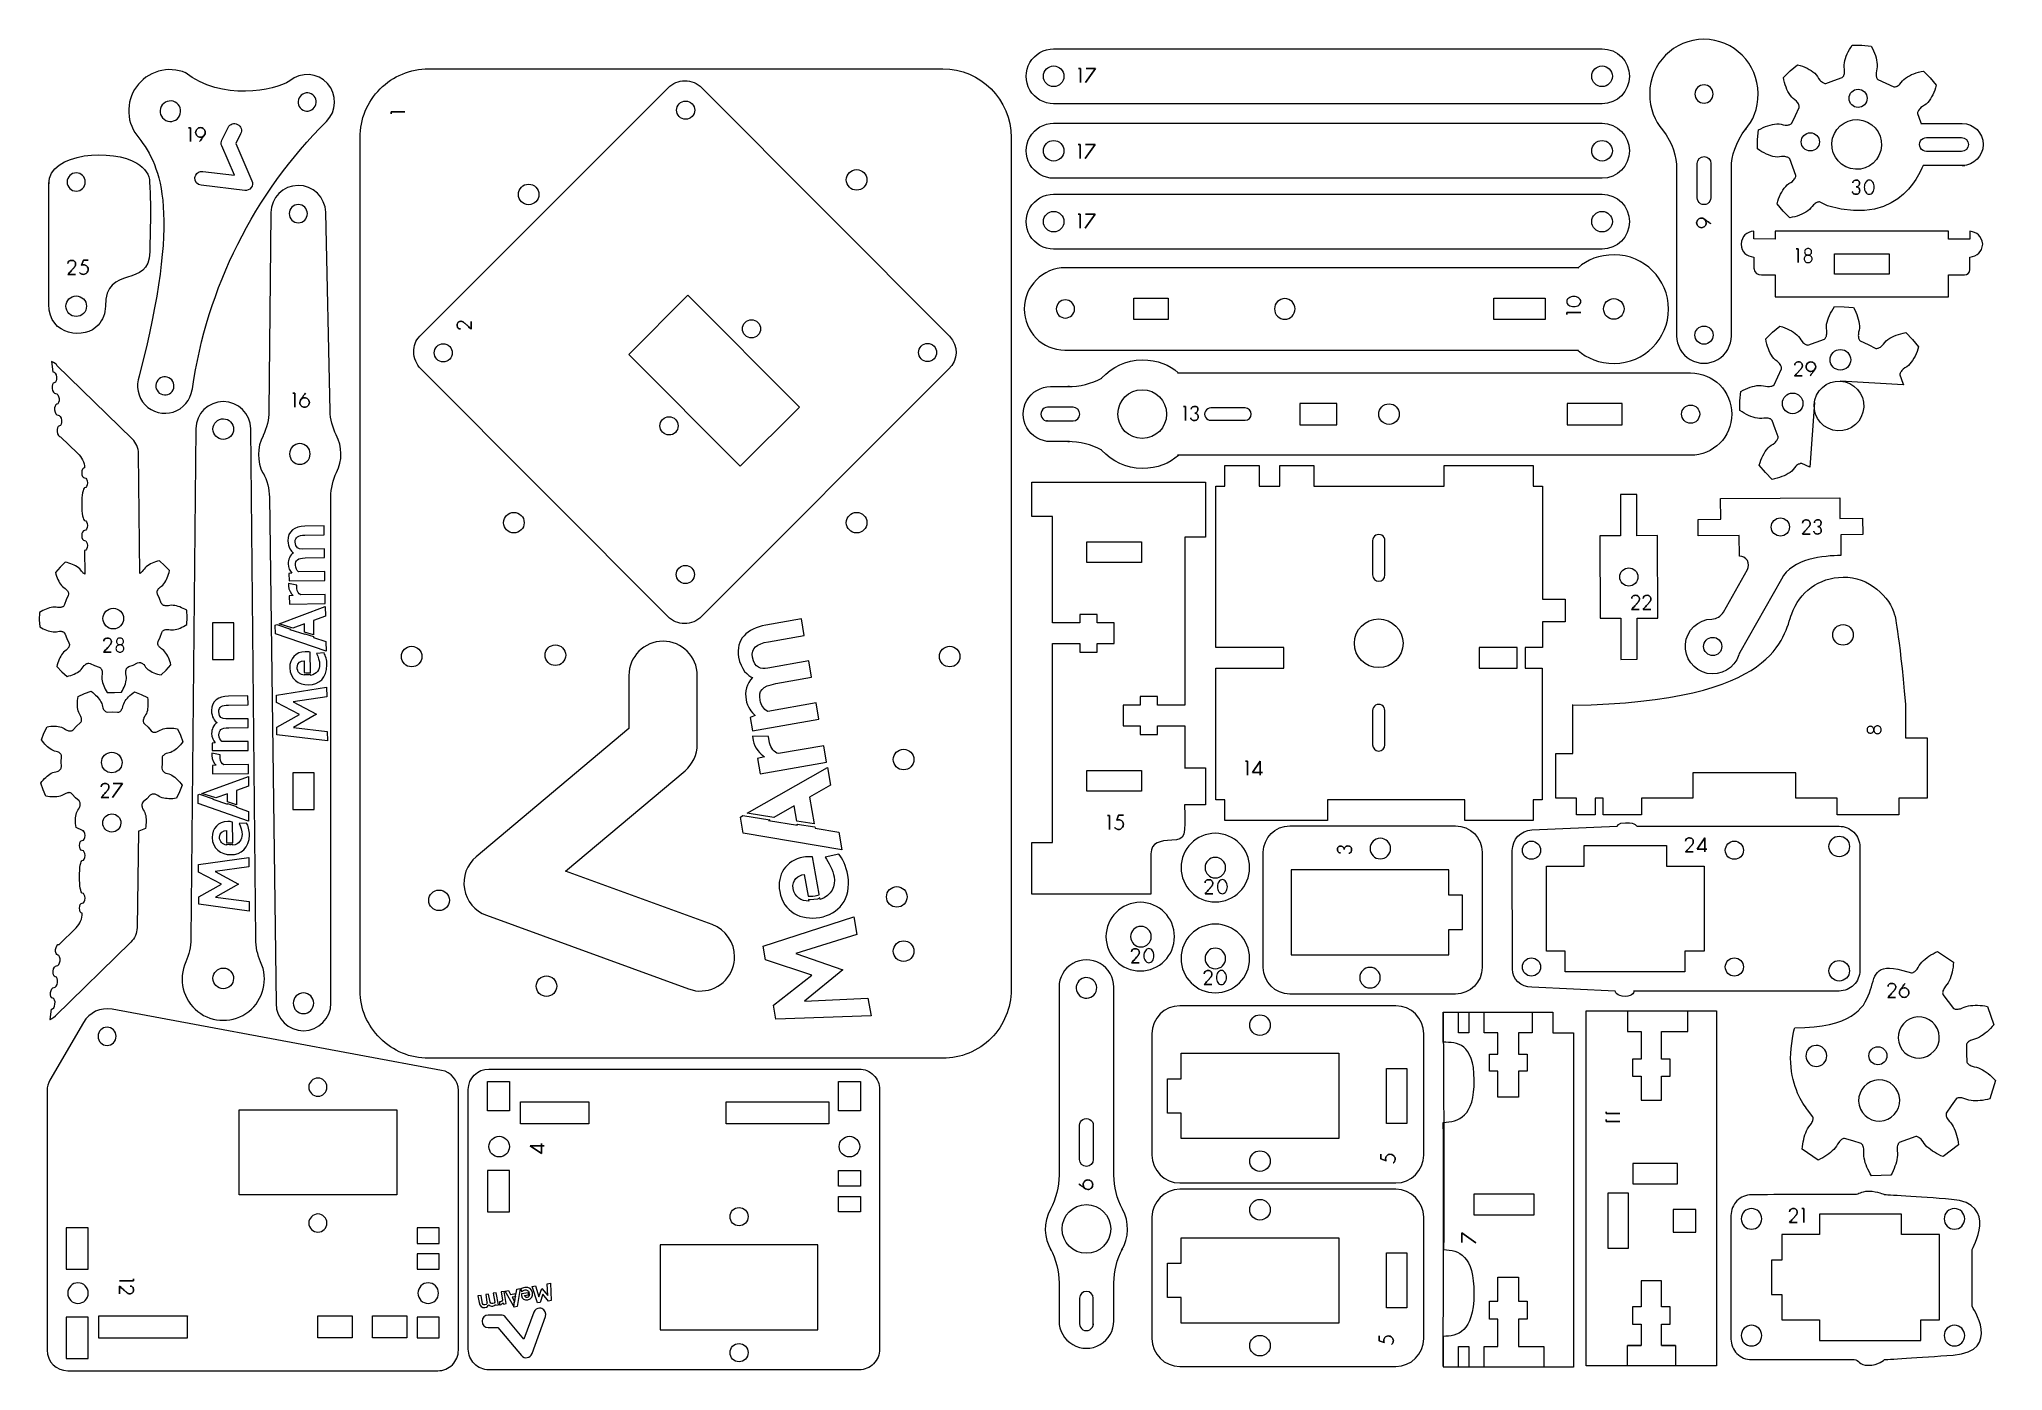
# Model space of a CAD drawing. Header units: inches. Extents: x -267 to 19, y 28 to 222.
import ezdxf

# ---------------------------------------------------------------- set-up
doc = ezdxf.new("R2010")
doc.units = ezdxf.units.IN
doc.header["$MEASUREMENT"] = 0
doc.layers.add('Layer 2', color=7, linetype='Continuous')

msp = doc.modelspace()

# ---------------------------------------------------------------- linework, layer by layer
at = {"layer": 'Layer 2', "color": 250, "lineweight": 18, "true_color": 0x1a1a18}
for points in [[(2.87, 191.11), (2.87, 188.11), (-5.11, 188.11), (-5.11, 191.11), (2.87, 191.11)], [(-164.46, 160.15), (-180.69, 176.43), (-172.07, 185.05), (-155.85, 168.77), (-164.46, 160.15)], [(-107.12, 184.57), (-107.12, 184.62), (-102.13, 184.62), (-102.13, 184.57), (-102.13, 181.57), (-102.13, 181.52), (-107.12, 181.52), (-107.12, 181.57), (-107.12, 184.57)], [(-54.72, 184.62), (-47.23, 184.62), (-47.23, 181.52), (-54.72, 181.52), (-54.72, 184.62)], [(-8.03, 169.46), (-8.69, 160.01), (-9.85, 160.57), (-9.98, 160.56), (-10.09, 160.54), (-10.18, 160.52), (-10.27, 160.48), (-10.35, 160.44), (-10.49, 160.36), (-10.62, 160.26), (-10.74, 160.16), (-10.95, 159.93), (-11.13, 159.68), (-11.34, 159.46), (-11.58, 159.26), (-11.85, 159.08), (-12.15, 158.92), (-12.45, 158.77), (-12.78, 158.64), (-13.11, 158.52), (-13.47, 158.42), (-13.83, 158.33), (-14.2, 158.25), (-15.18, 159.24), (-16.06, 160.31), (-15.95, 160.68), (-15.82, 161.03), (-15.68, 161.37), (-15.53, 161.69), (-15.37, 162), (-15.19, 162.29), (-15, 162.57), (-14.79, 162.82), (-14.57, 163.05), (-14.33, 163.23), (-14.06, 163.39), (-13.81, 163.57), (-13.7, 163.68), (-13.59, 163.79), (-13.49, 163.93), (-13.44, 164), (-13.4, 164.09), (-13.36, 164.18), (-13.33, 164.28), (-13.32, 164.42), (-13.75, 165.62), (-14.18, 166.84), (-14.27, 166.93), (-14.36, 166.99), (-14.45, 167.04), (-14.54, 167.08), (-14.62, 167.11), (-14.78, 167.15), (-14.94, 167.17), (-15.1, 167.18), (-15.4, 167.17), (-15.71, 167.12), (-16.01, 167.11), (-16.33, 167.14), (-16.65, 167.21), (-16.97, 167.3), (-17.29, 167.41), (-17.61, 167.55), (-17.93, 167.7), (-18.25, 167.88), (-18.57, 168.07), (-18.89, 168.29), (-18.89, 169.67), (-18.75, 171.05), (-18.41, 171.23), (-18.08, 171.4), (-17.74, 171.54), (-17.4, 171.66), (-17.07, 171.76), (-16.74, 171.84), (-16.41, 171.9), (-16.08, 171.93), (-15.77, 171.94), (-15.46, 171.89), (-15.17, 171.82), (-14.86, 171.77), (-14.71, 171.76), (-14.55, 171.77), (-14.38, 171.8), (-14.3, 171.82), (-14.21, 171.84), (-14.12, 171.88), (-14.02, 171.94), (-13.91, 172.02), (-13.37, 173.18), (-12.81, 174.34), (-12.82, 174.47), (-12.84, 174.58), (-12.86, 174.68), (-12.9, 174.76), (-12.94, 174.84), (-13.02, 174.99), (-13.12, 175.11), (-13.22, 175.23), (-13.45, 175.44), (-13.7, 175.62), (-13.92, 175.83), (-14.12, 176.08), (-14.3, 176.35), (-14.46, 176.64), (-14.61, 176.95), (-14.74, 177.27), (-14.86, 177.61), (-14.96, 177.96), (-15.05, 178.33), (-15.12, 178.7), (-14.14, 179.68), (-13.07, 180.56), (-12.7, 180.45), (-12.35, 180.32), (-12.01, 180.18), (-11.69, 180.03), (-11.38, 179.87), (-11.09, 179.69), (-10.82, 179.5), (-10.57, 179.29), (-10.34, 179.07), (-10.15, 178.82), (-10, 178.56), (-9.82, 178.31), (-9.71, 178.2), (-9.59, 178.09), (-9.46, 177.99), (-9.38, 177.94), (-9.3, 177.9), (-9.21, 177.86), (-9.1, 177.83), (-8.97, 177.81), (-7.76, 178.25), (-6.55, 178.68), (-6.46, 178.77), (-6.4, 178.86), (-6.35, 178.95), (-6.32, 179.04), (-6.29, 179.12), (-6.25, 179.28), (-6.22, 179.44), (-6.21, 179.6), (-6.23, 179.91), (-6.28, 180.21), (-6.29, 180.52), (-6.25, 180.83), (-6.18, 181.15), (-6.09, 181.47), (-5.98, 181.79), (-5.85, 182.12), (-5.69, 182.44), (-5.51, 182.76), (-5.32, 183.08), (-5.11, 183.4), (-3.72, 183.39), (-2.35, 183.26), (-2.17, 182.92), (-2, 182.58), (-1.86, 182.24), (-1.74, 181.91), (-1.64, 181.57), (-1.56, 181.24), (-1.5, 180.91), (-1.47, 180.59), (-1.47, 180.27), (-1.51, 179.96), (-1.59, 179.67), (-1.63, 179.36), (-1.64, 179.21), (-1.63, 179.05), (-1.61, 178.88), (-1.59, 178.79), (-1.56, 178.71), (-1.52, 178.62), (-1.47, 178.52), (-1.38, 178.41), (-0.22, 177.87), (0.93, 177.31), (1.07, 177.31), (1.18, 177.33), (1.27, 177.36), (1.36, 177.39), (1.43, 177.43), (1.58, 177.52), (1.71, 177.62), (1.82, 177.72), (2.03, 177.95), (2.21, 178.19), (2.42, 178.42), (2.67, 178.62), (2.94, 178.8), (3.23, 178.96), (3.54, 179.11), (3.86, 179.24), (4.2, 179.36), (4.55, 179.46), (4.91, 179.55), (5.29, 179.62), (6.27, 178.64), (7.14, 177.57), (7.03, 177.2), (6.91, 176.85), (6.77, 176.51), (6.62, 176.18), (6.45, 175.88), (6.27, 175.58), (6.08, 175.31), (5.88, 175.06), (5.66, 174.83), (5.41, 174.64), (5.15, 174.49), (4.9, 174.31), (4.78, 174.2), (4.68, 174.08), (4.58, 173.95), (4.53, 173.87), (4.49, 173.79), (4.45, 173.7), (4.42, 173.59), (4.4, 173.46), (4.84, 172.25), (4.92, 172), (4.88, 172), (-4.22, 172.55)], [(-77.6, 169.3), (-82.96, 169.3), (-82.96, 166.2), (-77.6, 166.2), (-77.6, 169.3)], [(-36.05, 169.25), (-36.05, 169.3), (-44.03, 169.3), (-44.03, 169.25), (-44.03, 166.25), (-44.03, 166.2), (-36.05, 166.2), (-36.05, 166.25), (-36.05, 169.25)], [(-36.24, 138.03), (-36.23, 132.03), (-33.83, 132.04), (-33.85, 138.04), (-30.85, 138.05), (-30.88, 150.05), (-33.87, 150.04), (-33.89, 156.04), (-36.28, 156.03), (-36.27, 150.03), (-39.26, 150.03), (-39.24, 138.03), (-36.24, 138.03)], [(-106.01, 149.15), (-106.01, 146.15), (-114, 146.15), (-114, 149.15), (-106.01, 149.15)], [(-241.29, 137.36), (-241.29, 131.99), (-238.2, 131.99), (-238.2, 137.36), (-241.29, 137.36)], [(-227.89, 136.01), (-227.91, 137.2), (-229.6, 136.56), (-231.61, 137.22), (-224.88, 139.73), (-224.85, 138.34), (-226.62, 137.68), (-226.58, 135.59), (-227.89, 136.01)], [(-230.04, 136.4), (-227.88, 135.68), (-227.88, 135.77), (-226.58, 135.35), (-226.58, 135.24), (-224.8, 134.63), (-224.78, 133.24), (-232.15, 135.74), (-232.17, 137.01), (-231.95, 137.09), (-229.94, 136.44), (-230.04, 136.4)], [(-224.67, 126.57), (-229.58, 125.86), (-226.18, 124.04), (-229.51, 122.1), (-224.6, 121.54), (-224.58, 120.15), (-231.92, 121.05), (-231.94, 122.15), (-228.63, 124), (-231.99, 125.73), (-232.01, 126.83), (-224.7, 127.96), (-224.67, 126.57)], [(-239.13, 111.28), (-239.14, 112.47), (-240.84, 111.85), (-242.85, 112.52), (-236.09, 114.97), (-236.08, 113.57), (-237.84, 112.93), (-237.83, 110.84), (-239.13, 111.28)], [(-226.52, 110.16), (-226.52, 115.53), (-229.61, 115.53), (-229.61, 110.16), (-226.52, 110.16)], [(-156.23, 108.49), (-156.61, 110.68), (-159.56, 109.01), (-163.47, 109.61), (-151.75, 116.27), (-151.3, 113.69), (-154.36, 111.96), (-153.69, 108.1), (-156.23, 108.49)], [(-106.01, 115.83), (-106.01, 112.83), (-114, 112.83), (-114, 115.83), (-106.01, 115.83)], [(-241.28, 111.69), (-239.13, 110.94), (-239.13, 111.04), (-237.83, 110.6), (-237.83, 110.49), (-236.06, 109.87), (-236.05, 108.47), (-243.39, 111.05), (-243.4, 112.32), (-243.19, 112.39), (-241.19, 111.72), (-241.28, 111.69)], [(-160.33, 108.57), (-156.12, 107.87), (-156.15, 108.05), (-153.61, 107.65), (-153.57, 107.44), (-150.1, 106.86), (-149.65, 104.28), (-164.03, 106.72), (-164.44, 109.06), (-164.07, 109.27), (-160.16, 108.67), (-160.33, 108.57)], [(-236.01, 101.8), (-240.92, 101.15), (-237.54, 99.29), (-240.89, 97.38), (-235.99, 96.78), (-235.98, 95.38), (-243.32, 96.36), (-243.32, 97.46), (-239.99, 99.27), (-243.34, 101.04), (-243.35, 102.14), (-236.02, 103.2), (-236.01, 101.8)], [(-26.83, 89.53), (-26.88, 89.53), (-26.88, 86.53), (-44.35, 86.53), (-44.35, 89.53), (-47.04, 89.53), (-47.04, 101.93), (-41.55, 101.93), (-41.55, 104.93), (-29.57, 104.93), (-29.57, 101.93), (-24.08, 101.93), (-24.08, 89.53), (-26.83, 89.53)], [(-61.27, 101.38), (-84.23, 101.38), (-84.23, 88.98), (-61.27, 88.98), (-61.27, 92.68), (-59.27, 92.68), (-59.27, 97.68), (-61.27, 97.68), (-61.27, 101.38)], [(-147.49, 91.97), (-156.35, 89.21), (-149.52, 86.84), (-155.11, 82.26), (-145.86, 82.69), (-145.41, 80.12), (-159.27, 79.61), (-159.63, 81.65), (-154.04, 86.04), (-160.79, 88.25), (-161.14, 90.28), (-147.94, 94.54), (-147.49, 91.97)], [(-59.86, 80.66), (-58.36, 80.66), (-58.36, 77.66), (-59.86, 77.66), (-59.86, 80.66)], [(-49.13, 80.66), (-49.13, 77.66), (-51.12, 77.66), (-51.12, 74.55), (-49.88, 74.55), (-49.88, 72.05), (-51.12, 72.05), (-51.12, 68.25), (-54.12, 68.25), (-54.12, 72.05), (-55.37, 72.05), (-55.37, 74.55), (-54.12, 74.55), (-54.12, 77.66), (-56.11, 77.66), (-56.11, 80.66)], [(-22.3, 29.13), (-41.26, 29.13), (-41.26, 80.83), (-22.3, 80.83), (-22.3, 29.13)], [(-35.27, 80.83), (-35.27, 77.83), (-33.28, 77.83), (-33.28, 73.83), (-34.52, 73.83), (-34.52, 71.33), (-33.28, 71.33), (-33.28, 67.83), (-30.28, 67.83), (-30.28, 71.33), (-29.03, 71.33), (-29.03, 73.83), (-30.28, 73.83), (-30.28, 77.83), (-26.49, 77.83), (-26.49, 80.83)], [(-100.25, 74.66), (-77.29, 74.66), (-77.29, 62.26), (-100.25, 62.26), (-100.25, 65.96), (-102.25, 65.96), (-102.25, 70.96), (-100.25, 70.96), (-100.25, 74.66)], [(-70.37, 72.46), (-67.37, 72.46), (-67.37, 64.46), (-70.37, 64.46), (-70.37, 72.46)], [(-201.26, 66.27), (-201.26, 70.57), (-198.07, 70.57), (-198.07, 66.27), (-201.26, 66.27)], [(-146.96, 70.57), (-146.96, 66.27), (-150.15, 66.27), (-150.15, 70.57), (-146.96, 70.57)], [(-214.48, 54.03), (-237.44, 54.03), (-237.44, 66.43), (-214.48, 66.43), (-214.48, 54.03)], [(-186.49, 67.57), (-186.49, 64.37), (-196.47, 64.37), (-196.47, 67.57), (-186.49, 67.57)], [(-166.53, 67.57), (-151.55, 67.57), (-151.55, 64.37), (-166.53, 64.37), (-166.53, 67.57)], [(-201.26, 57.57), (-201.26, 51.57), (-198.07, 51.57), (-198.07, 57.57), (-201.26, 57.57)], [(-150.15, 55.32), (-150.15, 57.57), (-146.96, 57.57), (-146.96, 55.32), (-150.15, 55.32)], [(-27.99, 55.63), (-27.99, 58.63), (-34.47, 58.63), (-34.47, 55.63), (-27.99, 55.63)], [(-146.96, 53.81), (-146.96, 51.57), (-150.15, 51.57), (-150.15, 53.81), (-146.96, 53.81)], [(-57.61, 54.15), (-57.61, 51.15), (-48.83, 51.15), (-48.83, 54.15), (-57.61, 54.15)], [(-38.13, 46.28), (-35.13, 46.28), (-35.13, 54.28), (-38.13, 54.28), (-38.13, 46.28)], [(-28.58, 48.63), (-25.29, 48.63), (-25.29, 51.93), (-28.58, 51.93), (-28.58, 48.63)], [(-259.4, 43.23), (-259.4, 49.23), (-262.6, 49.23), (-262.6, 43.23), (-259.4, 43.23)], [(-208.3, 49.24), (-208.3, 49.23), (-211.49, 49.23), (-211.49, 46.98), (-208.3, 46.98), (-208.3, 49.24)], [(-14.3, 39.55), (-12.8, 39.55), (-12.8, 35.85), (-7.31, 35.85), (-7.31, 32.85), (7.46, 32.85), (7.46, 35.85), (10.16, 35.85), (10.16, 48.25), (4.67, 48.25), (4.67, 51.25), (-7.31, 51.25), (-7.31, 48.25), (-12.8, 48.25), (-12.8, 44.55), (-14.3, 44.55), (-14.3, 39.55)], [(-153.15, 46.77), (-176.11, 46.77), (-176.11, 34.37), (-153.15, 34.37), (-153.15, 46.77)], [(-100.25, 47.78), (-77.29, 47.78), (-77.29, 35.38), (-100.25, 35.38), (-100.25, 39.08), (-102.25, 39.08), (-102.25, 44.08), (-100.25, 44.08), (-100.25, 47.78)], [(-211.49, 45.48), (-211.49, 45.48), (-211.49, 43.23), (-208.3, 43.23), (-208.3, 45.48), (-211.49, 45.48)], [(-70.37, 45.58), (-67.37, 45.58), (-67.37, 37.58), (-70.37, 37.58), (-70.37, 45.58)], [(-197.28, 39.2), (-197.68, 39.13), (-197.38, 38.59), (-197.49, 37.87), (-198.7, 40.02), (-198.23, 40.1), (-197.91, 39.54), (-197.21, 39.66), (-197.28, 39.2)], [(-197.3, 38.45), (-197.17, 39.22), (-197.2, 39.21), (-197.13, 39.68), (-197.09, 39.68), (-196.98, 40.32), (-196.51, 40.4), (-196.96, 37.77), (-197.39, 37.7), (-197.42, 37.76), (-197.31, 38.48), (-197.3, 38.45)], [(-194.27, 40.8), (-193.77, 39.18), (-193.33, 40.43), (-192.5, 39.4), (-192.58, 41.1), (-192.11, 41.18), (-192.01, 38.64), (-192.39, 38.58), (-193.19, 39.6), (-193.59, 38.36), (-193.96, 38.3), (-194.74, 40.71), (-194.27, 40.8)], [(-56.11, 28.95), (-56.11, 31.95), (-54.12, 31.95), (-54.12, 35.95), (-55.37, 35.95), (-55.37, 36.05), (-55.37, 38.55), (-54.12, 38.55), (-54.12, 42.05), (-51.12, 42.05), (-51.12, 38.55), (-49.88, 38.55), (-49.88, 36.05), (-49.88, 35.95), (-51.12, 35.95), (-51.12, 31.95), (-47.43, 31.95), (-47.43, 28.95)], [(-30.28, 32.13), (-30.28, 35.23), (-29.03, 35.23), (-29.03, 37.73), (-30.28, 37.73), (-30.28, 41.53), (-33.28, 41.53), (-33.28, 37.73), (-34.52, 37.73), (-34.52, 35.23), (-33.28, 35.23), (-33.28, 32.13)], [(-259.4, 30.23), (-259.4, 36.23), (-262.6, 36.23), (-262.6, 30.23), (-259.4, 30.23)], [(-244.93, 36.43), (-244.93, 36.4), (-257.91, 36.4), (-257.91, 33.2), (-244.93, 33.2), (-244.93, 36.43)], [(-220.98, 33.23), (-225.97, 33.23), (-225.97, 36.43), (-220.98, 36.43), (-220.98, 33.23)], [(-217.99, 33.23), (-217.99, 36.43), (-213, 36.43), (-213, 33.23), (-217.99, 33.23)], [(-211.49, 33.23), (-208.3, 33.23), (-208.3, 36.23), (-211.49, 36.23), (-211.49, 33.23)], [(-59.86, 31.95), (-58.36, 31.95), (-58.36, 28.95), (-59.86, 28.95), (-59.86, 31.95)]]:
    msp.add_lwpolyline(points, dxfattribs=at)
for points, knots in [([(-38.96, 220.95), (-38.96, 220.95), (-118.82, 220.95), (-118.82, 220.95), (-120.24, 220.95), (-121.56, 220.19), (-122.27, 218.95), (-122.99, 217.71), (-122.99, 216.19), (-122.27, 214.95), (-121.56, 213.71), (-120.24, 212.95), (-118.82, 212.95), (-118.82, 212.95), (-38.96, 212.95), (-38.96, 212.95), (-36.75, 212.95), (-34.97, 214.74), (-34.97, 216.95), (-34.97, 219.16), (-36.75, 220.95), (-38.96, 220.95)], [0, 0, 0, 0, 1, 1, 1, 2, 2, 2, 3, 3, 3, 4, 4, 4, 5, 5, 5, 6, 6, 6, 7, 7, 7, 7]), ([(-18.12, 209.17), (-18.12, 209.17), (-18, 209.3), (-18, 209.3), (-19.55, 207.28), (-20.12, 205.36), (-20.12, 203.66), (-20.12, 203.66), (-20.12, 179.16), (-20.12, 179.16), (-20.12, 177.73), (-20.88, 176.41), (-22.12, 175.7), (-23.35, 174.98), (-24.87, 174.98), (-26.11, 175.7), (-27.34, 176.41), (-28.11, 177.73), (-28.11, 179.16), (-28.11, 179.16), (-28.11, 203.51), (-28.11, 203.51), (-28.11, 205.21), (-28.59, 207.14), (-30.14, 209.16), (-31.29, 210.43), (-32.02, 212.19), (-32.02, 214.44), (-32.02, 218.8), (-28.49, 222.34), (-24.13, 222.34), (-19.78, 222.34), (-16.24, 218.8), (-16.24, 214.44), (-16.24, 212.2), (-16.97, 210.45), (-18.12, 209.17)], [0, 0, 0, 0, 1, 1, 1, 2, 2, 2, 3, 3, 3, 4, 4, 4, 5, 5, 5, 6, 6, 6, 7, 7, 7, 8, 8, 8, 9, 9, 9, 10, 10, 10, 11, 11, 11, 12, 12, 12, 12]), ([(13.88, 203.96), (13.88, 203.96), (13.5, 203.96), (13.5, 203.96), (15.18, 203.96), (16.55, 205.33), (16.55, 207.02), (16.55, 208.71), (15.18, 210.08), (13.5, 210.08), (13.5, 210.08), (7.46, 210.08), (7.46, 210.08), (7.46, 210.08), (7.5, 210.08), (7.5, 210.08), (7.5, 210.08), (7.42, 210.34), (7.42, 210.34), (7.42, 210.34), (6.98, 211.54), (6.98, 211.54), (6.98, 211.54), (7, 211.68), (7, 211.68), (7, 211.68), (7.03, 211.78), (7.03, 211.78), (7.03, 211.78), (7.07, 211.88), (7.07, 211.88), (7.07, 211.88), (7.11, 211.96), (7.11, 211.96), (7.11, 211.96), (7.16, 212.03), (7.16, 212.03), (7.16, 212.03), (7.26, 212.17), (7.26, 212.17), (7.26, 212.17), (7.36, 212.28), (7.36, 212.28), (7.36, 212.28), (7.48, 212.39), (7.48, 212.39), (7.48, 212.39), (7.73, 212.57), (7.73, 212.57), (7.73, 212.57), (7.99, 212.73), (7.99, 212.73), (7.99, 212.73), (8.24, 212.91), (8.24, 212.91), (8.24, 212.91), (8.46, 213.14), (8.46, 213.14), (8.46, 213.14), (8.66, 213.39), (8.66, 213.39), (8.66, 213.39), (8.85, 213.67), (8.85, 213.67), (8.85, 213.67), (9.03, 213.96), (9.03, 213.96), (9.03, 213.96), (9.2, 214.27), (9.2, 214.27), (9.2, 214.27), (9.35, 214.59), (9.35, 214.59), (9.35, 214.59), (9.49, 214.93), (9.49, 214.93), (9.49, 214.93), (9.61, 215.28), (9.61, 215.28), (9.61, 215.28), (9.72, 215.65), (9.72, 215.65), (9.72, 215.65), (8.84, 216.72), (8.84, 216.72), (8.84, 216.72), (7.87, 217.71), (7.87, 217.71), (7.87, 217.71), (7.49, 217.63), (7.49, 217.63), (7.49, 217.63), (7.13, 217.54), (7.13, 217.54), (7.13, 217.54), (6.78, 217.44), (6.78, 217.44), (6.78, 217.44), (6.44, 217.32), (6.44, 217.32), (6.44, 217.32), (6.12, 217.19), (6.12, 217.19), (6.12, 217.19), (5.81, 217.04), (5.81, 217.04), (5.81, 217.04), (5.52, 216.88), (5.52, 216.88), (5.52, 216.88), (5.25, 216.7), (5.25, 216.7), (5.25, 216.7), (5, 216.5), (5, 216.5), (5, 216.5), (4.79, 216.28), (4.79, 216.28), (4.79, 216.28), (4.61, 216.03), (4.61, 216.03), (4.61, 216.03), (4.4, 215.8), (4.4, 215.8), (4.4, 215.8), (4.29, 215.7), (4.29, 215.7), (4.29, 215.7), (4.16, 215.6), (4.16, 215.6), (4.16, 215.6), (4.01, 215.52), (4.01, 215.52), (4.01, 215.52), (3.94, 215.48), (3.94, 215.48), (3.94, 215.48), (3.85, 215.44), (3.85, 215.44), (3.85, 215.44), (3.75, 215.42), (3.75, 215.42), (3.75, 215.42), (3.65, 215.4), (3.65, 215.4), (3.65, 215.4), (3.51, 215.39), (3.51, 215.39), (3.51, 215.39), (2.36, 215.95), (2.36, 215.95), (2.36, 215.95), (1.2, 216.5), (1.2, 216.5), (1.2, 216.5), (1.11, 216.6), (1.11, 216.6), (1.11, 216.6), (1.06, 216.7), (1.06, 216.7), (1.06, 216.7), (1.02, 216.79), (1.02, 216.79), (1.02, 216.79), (0.99, 216.88), (0.99, 216.88), (0.99, 216.88), (0.97, 216.96), (0.97, 216.96), (0.97, 216.96), (0.95, 217.13), (0.95, 217.13), (0.95, 217.13), (0.94, 217.29), (0.94, 217.29), (0.94, 217.29), (0.95, 217.45), (0.95, 217.45), (0.95, 217.45), (0.99, 217.75), (0.99, 217.75), (0.99, 217.75), (1.07, 218.05), (1.07, 218.05), (1.07, 218.05), (1.11, 218.35), (1.11, 218.35), (1.11, 218.35), (1.11, 218.67), (1.11, 218.67), (1.11, 218.67), (1.08, 218.99), (1.08, 218.99), (1.08, 218.99), (1.02, 219.32), (1.02, 219.32), (1.02, 219.32), (0.94, 219.66), (0.94, 219.66), (0.94, 219.66), (0.84, 219.99), (0.84, 219.99), (0.84, 219.99), (0.72, 220.33), (0.72, 220.33), (0.72, 220.33), (0.57, 220.67), (0.57, 220.67), (0.57, 220.67), (0.41, 221), (0.41, 221), (0.41, 221), (0.23, 221.34), (0.23, 221.34), (0.23, 221.34), (-1.14, 221.48), (-1.14, 221.48), (-1.14, 221.48), (-2.53, 221.48), (-2.53, 221.48), (-2.53, 221.48), (-2.74, 221.16), (-2.74, 221.16), (-2.74, 221.16), (-2.94, 220.84), (-2.94, 220.84), (-2.94, 220.84), (-3.11, 220.52), (-3.11, 220.52), (-3.11, 220.52), (-3.27, 220.2), (-3.27, 220.2), (-3.27, 220.2), (-3.4, 219.88), (-3.4, 219.88), (-3.4, 219.88), (-3.51, 219.55), (-3.51, 219.55), (-3.51, 219.55), (-3.6, 219.23), (-3.6, 219.23), (-3.6, 219.23), (-3.67, 218.91), (-3.67, 218.91), (-3.67, 218.91), (-3.71, 218.6), (-3.71, 218.6), (-3.71, 218.6), (-3.7, 218.29), (-3.7, 218.29), (-3.7, 218.29), (-3.65, 217.99), (-3.65, 217.99), (-3.65, 217.99), (-3.63, 217.68), (-3.63, 217.68), (-3.63, 217.68), (-3.64, 217.52), (-3.64, 217.52), (-3.64, 217.52), (-3.67, 217.36), (-3.67, 217.36), (-3.67, 217.36), (-3.71, 217.2), (-3.71, 217.2), (-3.71, 217.2), (-3.74, 217.12), (-3.74, 217.12), (-3.74, 217.12), (-3.77, 217.03), (-3.77, 217.03), (-3.77, 217.03), (-3.82, 216.95), (-3.82, 216.95), (-3.82, 216.95), (-3.88, 216.86), (-3.88, 216.86), (-3.88, 216.86), (-3.98, 216.76), (-3.98, 216.76), (-3.98, 216.76), (-5.19, 216.34), (-5.19, 216.34), (-5.19, 216.34), (-6.39, 215.9), (-6.39, 215.9), (-6.39, 215.9), (-6.52, 215.92), (-6.52, 215.92), (-6.52, 215.92), (-6.63, 215.95), (-6.63, 215.95), (-6.63, 215.95), (-6.72, 215.98), (-6.72, 215.98), (-6.72, 215.98), (-6.8, 216.03), (-6.8, 216.03), (-6.8, 216.03), (-6.88, 216.07), (-6.88, 216.07), (-6.88, 216.07), (-7.01, 216.17), (-7.01, 216.17), (-7.01, 216.17), (-7.13, 216.28), (-7.13, 216.28), (-7.13, 216.28), (-7.24, 216.4), (-7.24, 216.4), (-7.24, 216.4), (-7.42, 216.64), (-7.42, 216.64), (-7.42, 216.64), (-7.57, 216.91), (-7.57, 216.91), (-7.57, 216.91), (-7.76, 217.15), (-7.76, 217.15), (-7.76, 217.15), (-7.99, 217.38), (-7.99, 217.38), (-7.99, 217.38), (-8.24, 217.58), (-8.24, 217.58), (-8.24, 217.58), (-8.51, 217.77), (-8.51, 217.77), (-8.51, 217.77), (-8.8, 217.95), (-8.8, 217.95), (-8.8, 217.95), (-9.11, 218.12), (-9.11, 218.12), (-9.11, 218.12), (-9.43, 218.27), (-9.43, 218.27), (-9.43, 218.27), (-9.77, 218.41), (-9.77, 218.41), (-9.77, 218.41), (-10.13, 218.53), (-10.13, 218.53), (-10.13, 218.53), (-10.49, 218.64), (-10.49, 218.64), (-10.49, 218.64), (-11.56, 217.76), (-11.56, 217.76), (-11.56, 217.76), (-12.54, 216.79), (-12.54, 216.79), (-12.54, 216.79), (-12.47, 216.41), (-12.47, 216.41), (-12.47, 216.41), (-12.38, 216.05), (-12.38, 216.05), (-12.38, 216.05), (-12.28, 215.7), (-12.28, 215.7), (-12.28, 215.7), (-12.16, 215.36), (-12.16, 215.36), (-12.16, 215.36), (-12.03, 215.03), (-12.03, 215.03), (-12.03, 215.03), (-11.88, 214.72), (-11.88, 214.72), (-11.88, 214.72), (-11.72, 214.43), (-11.72, 214.43), (-11.72, 214.43), (-11.54, 214.16), (-11.54, 214.16), (-11.54, 214.16), (-11.34, 213.91), (-11.34, 213.91), (-11.34, 213.91), (-11.12, 213.7), (-11.12, 213.7), (-11.12, 213.7), (-10.87, 213.52), (-10.87, 213.52), (-10.87, 213.52), (-10.64, 213.31), (-10.64, 213.31), (-10.64, 213.31), (-10.54, 213.2), (-10.54, 213.2), (-10.54, 213.2), (-10.44, 213.07), (-10.44, 213.07), (-10.44, 213.07), (-10.36, 212.93), (-10.36, 212.93), (-10.36, 212.93), (-10.32, 212.85), (-10.32, 212.85), (-10.32, 212.85), (-10.28, 212.76), (-10.28, 212.76), (-10.28, 212.76), (-10.26, 212.66), (-10.26, 212.66), (-10.26, 212.66), (-10.24, 212.56), (-10.24, 212.56), (-10.24, 212.56), (-10.23, 212.42), (-10.23, 212.42), (-10.23, 212.42), (-10.79, 211.26), (-10.79, 211.26), (-10.79, 211.26), (-11.33, 210.1), (-11.33, 210.1), (-11.33, 210.1), (-11.44, 210.02), (-11.44, 210.02), (-11.44, 210.02), (-11.54, 209.97), (-11.54, 209.97), (-11.54, 209.97), (-11.63, 209.93), (-11.63, 209.93), (-11.63, 209.93), (-11.72, 209.9), (-11.72, 209.9), (-11.72, 209.9), (-11.8, 209.88), (-11.8, 209.88), (-11.8, 209.88), (-11.97, 209.85), (-11.97, 209.85), (-11.97, 209.85), (-12.13, 209.85), (-12.13, 209.85), (-12.13, 209.85), (-12.28, 209.85), (-12.28, 209.85), (-12.28, 209.85), (-12.59, 209.9), (-12.59, 209.9), (-12.59, 209.9), (-12.88, 209.98), (-12.88, 209.98), (-12.88, 209.98), (-13.19, 210.02), (-13.19, 210.02), (-13.19, 210.02), (-13.5, 210.02), (-13.5, 210.02), (-13.5, 210.02), (-13.83, 209.98), (-13.83, 209.98), (-13.83, 209.98), (-14.16, 209.93), (-14.16, 209.93), (-14.16, 209.93), (-14.49, 209.84), (-14.49, 209.84), (-14.49, 209.84), (-14.82, 209.74), (-14.82, 209.74), (-14.82, 209.74), (-15.16, 209.62), (-15.16, 209.62), (-15.16, 209.62), (-15.5, 209.48), (-15.5, 209.48), (-15.5, 209.48), (-15.83, 209.32), (-15.83, 209.32), (-15.83, 209.32), (-16.17, 209.14), (-16.17, 209.14), (-16.17, 209.14), (-16.31, 207.76), (-16.31, 207.76), (-16.31, 207.76), (-16.31, 206.37), (-16.31, 206.37), (-16.31, 206.37), (-15.99, 206.16), (-15.99, 206.16), (-15.99, 206.16), (-15.67, 205.96), (-15.67, 205.96), (-15.67, 205.96), (-15.35, 205.79), (-15.35, 205.79), (-15.35, 205.79), (-15.03, 205.63), (-15.03, 205.63), (-15.03, 205.63), (-14.71, 205.5), (-14.71, 205.5), (-14.71, 205.5), (-14.39, 205.38), (-14.39, 205.38), (-14.39, 205.38), (-14.07, 205.29), (-14.07, 205.29), (-14.07, 205.29), (-13.75, 205.23), (-13.75, 205.23), (-13.75, 205.23), (-13.43, 205.19), (-13.43, 205.19), (-13.43, 205.19), (-13.13, 205.2), (-13.13, 205.2), (-13.13, 205.2), (-12.82, 205.25), (-12.82, 205.25), (-12.82, 205.25), (-12.52, 205.26), (-12.52, 205.26), (-12.52, 205.26), (-12.36, 205.25), (-12.36, 205.25), (-12.36, 205.25), (-12.2, 205.23), (-12.2, 205.23), (-12.2, 205.23), (-12.04, 205.19), (-12.04, 205.19), (-12.04, 205.19), (-11.96, 205.16), (-11.96, 205.16), (-11.96, 205.16), (-11.87, 205.12), (-11.87, 205.12), (-11.87, 205.12), (-11.79, 205.08), (-11.79, 205.08), (-11.79, 205.08), (-11.69, 205.01), (-11.69, 205.01), (-11.69, 205.01), (-11.6, 204.92), (-11.6, 204.92), (-11.6, 204.92), (-11.17, 203.71), (-11.17, 203.71), (-11.17, 203.71), (-10.74, 202.5), (-10.74, 202.5), (-10.74, 202.5), (-10.75, 202.37), (-10.75, 202.37), (-10.75, 202.37), (-10.79, 202.26), (-10.79, 202.26), (-10.79, 202.26), (-10.82, 202.17), (-10.82, 202.17), (-10.82, 202.17), (-10.86, 202.09), (-10.86, 202.09), (-10.86, 202.09), (-10.91, 202.01), (-10.91, 202.01), (-10.91, 202.01), (-11.01, 201.88), (-11.01, 201.88), (-11.01, 201.88), (-11.12, 201.76), (-11.12, 201.76), (-11.12, 201.76), (-11.24, 201.65), (-11.24, 201.65), (-11.24, 201.65), (-11.48, 201.47), (-11.48, 201.47), (-11.48, 201.47), (-11.75, 201.32), (-11.75, 201.32), (-11.75, 201.32), (-11.99, 201.13), (-11.99, 201.13), (-11.99, 201.13), (-12.21, 200.9), (-12.21, 200.9), (-12.21, 200.9), (-12.42, 200.65), (-12.42, 200.65), (-12.42, 200.65), (-12.61, 200.38), (-12.61, 200.38), (-12.61, 200.38), (-12.79, 200.09), (-12.79, 200.09), (-12.79, 200.09), (-12.95, 199.78), (-12.95, 199.78), (-12.95, 199.78), (-13.1, 199.45), (-13.1, 199.45), (-13.1, 199.45), (-13.24, 199.11), (-13.24, 199.11), (-13.24, 199.11), (-13.37, 198.76), (-13.37, 198.76), (-13.37, 198.76), (-13.48, 198.39), (-13.48, 198.39), (-13.48, 198.39), (-12.6, 197.32), (-12.6, 197.32), (-12.6, 197.32), (-11.62, 196.34), (-11.62, 196.34), (-11.62, 196.34), (-11.25, 196.41), (-11.25, 196.41), (-11.25, 196.41), (-10.89, 196.5), (-10.89, 196.5), (-10.89, 196.5), (-10.53, 196.6), (-10.53, 196.6), (-10.53, 196.6), (-10.2, 196.72), (-10.2, 196.72), (-10.2, 196.72), (-9.87, 196.85), (-9.87, 196.85), (-9.87, 196.85), (-9.57, 197), (-9.57, 197), (-9.57, 197), (-9.28, 197.16), (-9.28, 197.16), (-9.28, 197.16), (-9, 197.34), (-9, 197.34), (-9, 197.34), (-8.76, 197.54), (-8.76, 197.54), (-8.76, 197.54), (-8.55, 197.77), (-8.55, 197.77), (-8.55, 197.77), (-8.37, 198.01), (-8.37, 198.01), (-8.37, 198.01), (-8.16, 198.24), (-8.16, 198.24), (-8.16, 198.24), (-8.04, 198.35), (-8.04, 198.35), (-8.04, 198.35), (-7.91, 198.44), (-7.91, 198.44), (-7.91, 198.44), (-7.77, 198.53), (-7.77, 198.53), (-7.77, 198.53), (-7.69, 198.57), (-7.69, 198.57), (-7.69, 198.57), (-7.6, 198.6), (-7.6, 198.6), (-7.6, 198.6), (-7.51, 198.63), (-7.51, 198.63), (-7.51, 198.63), (-7.4, 198.65), (-7.4, 198.65), (-7.4, 198.65), (-7.27, 198.65), (-7.27, 198.65), (-7.27, 198.65), (-6.11, 198.09), (-6.11, 198.09), (4.98, 194.79), (7.67, 203.96), (7.79, 203.96), (8.82, 203.96), (13.88, 203.96), (13.88, 203.96)], [0, 0, 0, 0, 1, 1, 1, 2, 2, 2, 3, 3, 3, 4, 4, 4, 5, 5, 5, 6, 6, 6, 7, 7, 7, 8, 8, 8, 9, 9, 9, 10, 10, 10, 11, 11, 11, 12, 12, 12, 13, 13, 13, 14, 14, 14, 15, 15, 15, 16, 16, 16, 17, 17, 17, 18, 18, 18, 19, 19, 19, 20, 20, 20, 21, 21, 21, 22, 22, 22, 23, 23, 23, 24, 24, 24, 25, 25, 25, 26, 26, 26, 27, 27, 27, 28, 28, 28, 29, 29, 29, 30, 30, 30, 31, 31, 31, 32, 32, 32, 33, 33, 33, 34, 34, 34, 35, 35, 35, 36, 36, 36, 37, 37, 37, 38, 38, 38, 39, 39, 39, 40, 40, 40, 41, 41, 41, 42, 42, 42, 43, 43, 43, 44, 44, 44, 45, 45, 45, 46, 46, 46, 47, 47, 47, 48, 48, 48, 49, 49, 49, 50, 50, 50, 51, 51, 51, 52, 52, 52, 53, 53, 53, 54, 54, 54, 55, 55, 55, 56, 56, 56, 57, 57, 57, 58, 58, 58, 59, 59, 59, 60, 60, 60, 61, 61, 61, 62, 62, 62, 63, 63, 63, 64, 64, 64, 65, 65, 65, 66, 66, 66, 67, 67, 67, 68, 68, 68, 69, 69, 69, 70, 70, 70, 71, 71, 71, 72, 72, 72, 73, 73, 73, 74, 74, 74, 75, 75, 75, 76, 76, 76, 77, 77, 77, 78, 78, 78, 79, 79, 79, 80, 80, 80, 81, 81, 81, 82, 82, 82, 83, 83, 83, 84, 84, 84, 85, 85, 85, 86, 86, 86, 87, 87, 87, 88, 88, 88, 89, 89, 89, 90, 90, 90, 91, 91, 91, 92, 92, 92, 93, 93, 93, 94, 94, 94, 95, 95, 95, 96, 96, 96, 97, 97, 97, 98, 98, 98, 99, 99, 99, 100, 100, 100, 101, 101, 101, 102, 102, 102, 103, 103, 103, 104, 104, 104, 105, 105, 105, 106, 106, 106, 107, 107, 107, 108, 108, 108, 109, 109, 109, 110, 110, 110, 111, 111, 111, 112, 112, 112, 113, 113, 113, 114, 114, 114, 115, 115, 115, 116, 116, 116, 117, 117, 117, 118, 118, 118, 119, 119, 119, 120, 120, 120, 121, 121, 121, 122, 122, 122, 123, 123, 123, 124, 124, 124, 125, 125, 125, 126, 126, 126, 127, 127, 127, 128, 128, 128, 129, 129, 129, 130, 130, 130, 131, 131, 131, 132, 132, 132, 133, 133, 133, 134, 134, 134, 135, 135, 135, 136, 136, 136, 137, 137, 137, 138, 138, 138, 139, 139, 139, 140, 140, 140, 141, 141, 141, 142, 142, 142, 143, 143, 143, 144, 144, 144, 145, 145, 145, 146, 146, 146, 147, 147, 147, 148, 148, 148, 149, 149, 149, 150, 150, 150, 151, 151, 151, 152, 152, 152, 153, 153, 153, 154, 154, 154, 155, 155, 155, 156, 156, 156, 157, 157, 157, 158, 158, 158, 159, 159, 159, 160, 160, 160, 161, 161, 161, 162, 162, 162, 163, 163, 163, 164, 164, 164, 165, 165, 165, 166, 166, 166, 167, 167, 167, 168, 168, 168, 169, 169, 169, 170, 170, 170, 171, 171, 171, 172, 172, 172, 173, 173, 173, 174, 174, 174, 175, 175, 175, 176, 176, 176, 177, 177, 177, 178, 178, 178, 179, 179, 179, 180, 180, 180, 181, 181, 181, 182, 182, 182, 183, 183, 183, 184, 184, 184, 185, 185, 185, 186, 186, 186, 187, 187, 187, 188, 188, 188, 189, 189, 189, 190, 190, 190, 191, 191, 191, 192, 192, 192, 193, 193, 193, 194, 194, 194, 195, 195, 195, 196, 196, 196, 197, 197, 197, 198, 198, 198, 199, 199, 199, 200, 200, 200, 201, 201, 201, 202, 202, 202, 203, 203, 203, 204, 204, 204, 205, 205, 205, 206, 206, 206, 207, 207, 207, 208, 208, 208, 209, 209, 209, 210, 210, 210, 211, 211, 211, 212, 212, 212, 213, 213, 213, 214, 214, 214, 215, 215, 215, 216, 216, 216, 217, 217, 217, 218, 218, 218, 219, 219, 219, 220, 220, 220, 221, 221, 221, 222, 222, 222, 223, 223, 223, 224, 224, 224, 225, 225, 225, 226, 226, 226, 227, 227, 227, 228, 228, 228, 228]), ([(-244.22, 171.42), (-244.22, 171.42), (-244.29, 171.3), (-244.29, 171.3), (-244.5, 169.78), (-245.57, 168.52), (-247.02, 168.05), (-248.48, 167.59), (-250.08, 168), (-251.13, 169.11), (-252.19, 170.22), (-252.51, 171.84), (-251.98, 173.27), (-245.89, 197.05), (-248.7, 203.72), (-252.06, 208), (-252.06, 208), (-252.04, 207.98), (-252.04, 207.98), (-252.91, 208.97), (-253.45, 210.26), (-253.51, 211.65), (-253.63, 214.42), (-251.85, 216.91), (-249.19, 217.68), (-247.85, 218.07), (-246.45, 217.97), (-245.23, 217.46), (-245.23, 217.46), (-245.28, 217.48), (-245.28, 217.48), (-240.05, 213.33), (-232.19, 214.82), (-230.07, 216.29), (-228.42, 217.65), (-226, 217.47), (-224.57, 215.89), (-223.13, 214.31), (-223.2, 211.88), (-224.71, 210.37), (-235.28, 199.86), (-242.13, 186.19), (-244.22, 171.42)], [0, 0, 0, 0, 1, 1, 1, 2, 2, 2, 3, 3, 3, 4, 4, 4, 5, 5, 5, 6, 6, 6, 7, 7, 7, 8, 8, 8, 9, 9, 9, 10, 10, 10, 11, 11, 11, 12, 12, 12, 13, 13, 13, 14, 14, 14, 14]), ([(-219.83, 83.94), (-219.83, 83.94), (-219.83, 83.79), (-219.83, 83.79), (-219.83, 81.14), (-218.78, 78.74), (-216.9, 76.86), (-215.03, 74.99), (-212.49, 73.93), (-209.85, 73.93), (-209.85, 73.93), (-134.98, 73.93), (-134.98, 73.93), (-132.33, 73.93), (-129.79, 74.99), (-127.92, 76.86), (-126.05, 78.74), (-125, 81.28), (-125, 83.94), (-125, 83.94), (-125, 208.04), (-125, 208.04), (-125, 213.56), (-129.47, 218.04), (-134.98, 218.04), (-134.98, 218.04), (-209.85, 218.04), (-209.85, 218.04), (-212.49, 218.04), (-215.03, 216.99), (-216.9, 215.11), (-218.78, 213.24), (-219.83, 210.69), (-219.83, 208.04), (-219.83, 208.04), (-219.83, 83.94), (-219.83, 83.94)], [0, 0, 0, 0, 1, 1, 1, 2, 2, 2, 3, 3, 3, 4, 4, 4, 5, 5, 5, 6, 6, 6, 7, 7, 7, 8, 8, 8, 9, 9, 9, 10, 10, 10, 11, 11, 11, 12, 12, 12, 12]), ([(-117.32, 216.95), (-117.32, 217.78), (-117.99, 218.45), (-118.82, 218.45), (-119.64, 218.45), (-120.31, 217.78), (-120.31, 216.95), (-120.31, 216.12), (-119.64, 215.45), (-118.82, 215.45), (-117.99, 215.45), (-117.32, 216.12), (-117.32, 216.95)], [0, 0, 0, 0, 1, 1, 1, 2, 2, 2, 3, 3, 3, 4, 4, 4, 4]), ([(-114.92, 218.08), (-114.92, 218.08), (-115.21, 218.08), (-115.21, 218.08), (-115.21, 218.08), (-114.92, 218.08), (-114.92, 218.08), (-114.92, 218.08), (-114.92, 216.05), (-114.92, 216.05), (-114.92, 216.05), (-114.92, 218.08), (-114.92, 218.08)], [0, 0, 0, 0, 1, 1, 1, 2, 2, 2, 3, 3, 3, 4, 4, 4, 4]), ([(-112.72, 218.08), (-112.72, 218.08), (-114.17, 216.05), (-114.17, 216.05), (-114.17, 216.05), (-112.72, 218.08), (-112.72, 218.08), (-112.72, 218.08), (-114.09, 218.08), (-114.09, 218.08), (-114.09, 218.08), (-112.72, 218.08), (-112.72, 218.08)], [0, 0, 0, 0, 1, 1, 1, 2, 2, 2, 3, 3, 3, 4, 4, 4, 4]), ([(-37.46, 216.95), (-37.46, 217.78), (-38.13, 218.45), (-38.96, 218.45), (-39.79, 218.45), (-40.46, 217.78), (-40.46, 216.95), (-40.46, 216.12), (-39.79, 215.45), (-38.96, 215.45), (-38.13, 215.45), (-37.46, 216.12), (-37.46, 216.95)], [0, 0, 0, 0, 1, 1, 1, 2, 2, 2, 3, 3, 3, 4, 4, 4, 4]), ([(-228.71, 213.8), (-228.38, 214.45), (-227.58, 214.72), (-226.93, 214.39), (-226.28, 214.06), (-226.02, 213.26), (-226.34, 212.61), (-226.67, 211.96), (-227.47, 211.69), (-228.12, 212.02), (-228.77, 212.35), (-229.03, 213.14), (-228.71, 213.8)], [0, 0, 0, 0, 1, 1, 1, 2, 2, 2, 3, 3, 3, 4, 4, 4, 4]), ([(-210.97, 179.26), (-210.97, 179.26), (-211.13, 179.08), (-211.13, 179.08), (-211.78, 178.43), (-211.99, 177.72), (-211.99, 176.8), (-211.99, 175.88), (-211.62, 174.99), (-210.97, 174.34), (-210.97, 174.34), (-175.02, 138.27), (-175.02, 138.27), (-174.37, 137.62), (-173.48, 137.25), (-172.56, 137.25), (-171.64, 137.25), (-170.76, 137.62), (-170.11, 138.27), (-170.11, 138.27), (-134.11, 174.29), (-134.11, 174.29), (-132.75, 175.65), (-132.63, 177.72), (-133.98, 179.08), (-133.98, 179.08), (-134.1, 179.21), (-134.1, 179.21), (-134.1, 179.21), (-170.06, 215.28), (-170.06, 215.28), (-170.71, 215.93), (-171.59, 216.29), (-172.51, 216.3), (-173.43, 216.3), (-174.32, 215.93), (-174.97, 215.28), (-174.97, 215.28), (-210.97, 179.26), (-210.97, 179.26)], [0, 0, 0, 0, 1, 1, 1, 2, 2, 2, 3, 3, 3, 4, 4, 4, 5, 5, 5, 6, 6, 6, 7, 7, 7, 8, 8, 8, 9, 9, 9, 10, 10, 10, 11, 11, 11, 12, 12, 12, 13, 13, 13, 13]), ([(-24.11, 213.04), (-24.84, 213.04), (-25.44, 213.63), (-25.44, 214.36), (-25.44, 215.09), (-24.84, 215.69), (-24.11, 215.69), (-23.38, 215.69), (-22.79, 215.09), (-22.79, 214.36), (-22.79, 213.63), (-23.38, 213.04), (-24.11, 213.04)], [0, 0, 0, 0, 1, 1, 1, 2, 2, 2, 3, 3, 3, 4, 4, 4, 4]), ([(-2.99, 213.75), (-2.99, 213.01), (-2.4, 212.42), (-1.67, 212.42), (-0.94, 212.42), (-0.35, 213.01), (-0.35, 213.75), (-0.35, 214.48), (-0.94, 215.07), (-1.67, 215.07), (-2.4, 215.07), (-2.99, 214.48), (-2.99, 213.75)], [0, 0, 0, 0, 1, 1, 1, 2, 2, 2, 3, 3, 3, 4, 4, 4, 4]), ([(-248.78, 212.53), (-248.41, 213.27), (-247.51, 213.57), (-246.77, 213.2), (-246.03, 212.83), (-245.73, 211.93), (-246.11, 211.19), (-246.48, 210.45), (-247.38, 210.15), (-248.11, 210.52), (-248.85, 210.89), (-249.15, 211.79), (-248.78, 212.53)], [0, 0, 0, 0, 1, 1, 1, 2, 2, 2, 3, 3, 3, 4, 4, 4, 4]), ([(-215.31, 211.77), (-215.31, 211.77), (-215.31, 211.48), (-215.31, 211.48), (-215.31, 211.48), (-215.31, 211.77), (-215.31, 211.77), (-215.31, 211.77), (-213.28, 211.77), (-213.28, 211.77), (-213.28, 211.77), (-215.31, 211.77), (-215.31, 211.77)], [0, 0, 0, 0, 1, 1, 1, 2, 2, 2, 3, 3, 3, 4, 4, 4, 4]), ([(-171.48, 211.08), (-170.96, 211.6), (-170.96, 212.44), (-171.48, 212.96), (-171.99, 213.48), (-172.83, 213.48), (-173.35, 212.96), (-173.87, 212.44), (-173.87, 211.6), (-173.35, 211.09), (-172.83, 210.57), (-172, 210.57), (-171.48, 211.08)], [0, 0, 0, 0, 1, 1, 1, 2, 2, 2, 3, 3, 3, 4, 4, 4, 4]), ([(-244.51, 209.46), (-244.51, 209.46), (-244.8, 209.46), (-244.8, 209.46), (-244.8, 209.46), (-244.51, 209.46), (-244.51, 209.46), (-244.51, 209.46), (-244.51, 207.43), (-244.51, 207.43), (-244.51, 207.43), (-244.51, 209.46), (-244.51, 209.46)], [0, 0, 0, 0, 1, 1, 1, 2, 2, 2, 3, 3, 3, 4, 4, 4, 4]), ([(-243.76, 202.53), (-243.81, 202.43), (-243.85, 202.32), (-243.86, 202.2), (-243.92, 201.64), (-243.53, 201.13), (-242.97, 201.07), (-242.97, 201.07), (-236.62, 200.32), (-236.62, 200.32), (-236.26, 200.28), (-235.9, 200.43), (-235.68, 200.73), (-235.47, 201.02), (-235.42, 201.4), (-235.57, 201.74), (-235.57, 201.74), (-237.91, 207.18), (-237.91, 207.18), (-237.91, 207.18), (-237.21, 208.59), (-237.21, 208.59), (-236.96, 209.09), (-237.16, 209.7), (-237.66, 209.95), (-238.16, 210.21), (-238.77, 210), (-239.02, 209.5), (-239.02, 209.5), (-239.94, 207.67), (-239.94, 207.67), (-240.07, 207.4), (-240.08, 207.09), (-239.96, 206.81), (-239.96, 206.81), (-238.13, 202.55), (-238.13, 202.55), (-238.13, 202.55), (-242.73, 203.09), (-242.73, 203.09), (-243.17, 203.14), (-243.57, 202.91), (-243.76, 202.53)], [0, 0, 0, 0, 1, 1, 1, 2, 2, 2, 3, 3, 3, 4, 4, 4, 5, 5, 5, 6, 6, 6, 7, 7, 7, 8, 8, 8, 9, 9, 9, 10, 10, 10, 11, 11, 11, 12, 12, 12, 13, 13, 13, 14, 14, 14, 14]), ([(-243.18, 207.43), (-243.06, 207.59), (-242.95, 207.75), (-242.85, 207.88), (-242.81, 207.94), (-242.77, 208), (-242.72, 208.06), (-242.68, 208.12), (-242.64, 208.17), (-242.61, 208.22), (-242.58, 208.27), (-242.55, 208.31), (-242.52, 208.35), (-242.5, 208.38), (-242.48, 208.41), (-242.47, 208.42), (-242.41, 208.53), (-242.38, 208.64), (-242.38, 208.78), (-242.38, 208.87), (-242.39, 208.96), (-242.43, 209.05), (-242.47, 209.13), (-242.52, 209.2), (-242.58, 209.27), (-242.64, 209.33), (-242.72, 209.38), (-242.8, 209.42), (-242.88, 209.45), (-242.97, 209.47), (-243.07, 209.47), (-243.17, 209.47), (-243.26, 209.45), (-243.34, 209.42), (-243.42, 209.38), (-243.5, 209.33), (-243.56, 209.27), (-243.62, 209.2), (-243.67, 209.13), (-243.71, 209.05), (-243.75, 208.96), (-243.77, 208.87), (-243.77, 208.78), (-243.77, 208.68), (-243.75, 208.59), (-243.71, 208.51), (-243.67, 208.42), (-243.62, 208.35), (-243.56, 208.29), (-243.5, 208.22), (-243.42, 208.17), (-243.34, 208.14), (-243.26, 208.1), (-243.17, 208.08), (-243.07, 208.08), (-242.95, 208.08), (-242.83, 208.11), (-242.72, 208.17), (-242.62, 208.24), (-242.53, 208.32), (-242.47, 208.42), (-242.53, 208.32), (-242.62, 208.24), (-242.72, 208.17), (-242.83, 208.11), (-242.95, 208.08), (-243.07, 208.08), (-243.17, 208.08), (-243.26, 208.1), (-243.34, 208.14), (-243.42, 208.17), (-243.5, 208.22), (-243.56, 208.29), (-243.62, 208.35), (-243.67, 208.42), (-243.71, 208.51), (-243.75, 208.59), (-243.77, 208.68), (-243.77, 208.78), (-243.77, 208.87), (-243.75, 208.96), (-243.71, 209.05), (-243.67, 209.13), (-243.62, 209.2), (-243.56, 209.27), (-243.5, 209.33), (-243.42, 209.38), (-243.34, 209.42), (-243.26, 209.45), (-243.17, 209.47), (-243.07, 209.47), (-242.97, 209.47), (-242.88, 209.45), (-242.8, 209.42), (-242.72, 209.38), (-242.64, 209.33), (-242.58, 209.27), (-242.52, 209.2), (-242.47, 209.13), (-242.43, 209.05), (-242.39, 208.96), (-242.38, 208.87), (-242.38, 208.78), (-242.38, 208.64), (-242.41, 208.53), (-242.47, 208.42), (-242.48, 208.41), (-242.5, 208.38), (-242.52, 208.35), (-242.55, 208.31), (-242.58, 208.27), (-242.61, 208.22), (-242.64, 208.17), (-242.68, 208.12), (-242.72, 208.06), (-242.77, 208), (-242.81, 207.94), (-242.85, 207.88), (-242.95, 207.75), (-243.06, 207.59), (-243.18, 207.43)], [0, 0, 0, 0, 1, 1, 1, 2, 2, 2, 3, 3, 3, 4, 4, 4, 5, 5, 5, 6, 6, 6, 7, 7, 7, 8, 8, 8, 9, 9, 9, 10, 10, 10, 11, 11, 11, 12, 12, 12, 13, 13, 13, 14, 14, 14, 15, 15, 15, 16, 16, 16, 17, 17, 17, 18, 18, 18, 19, 19, 19, 20, 20, 20, 21, 21, 21, 22, 22, 22, 23, 23, 23, 24, 24, 24, 25, 25, 25, 26, 26, 26, 27, 27, 27, 28, 28, 28, 29, 29, 29, 30, 30, 30, 31, 31, 31, 32, 32, 32, 33, 33, 33, 34, 34, 34, 35, 35, 35, 36, 36, 36, 37, 37, 37, 38, 38, 38, 39, 39, 39, 40, 40, 40, 40]), ([(-38.96, 210.1), (-38.96, 210.1), (-118.82, 210.1), (-118.82, 210.1), (-120.24, 210.1), (-121.56, 209.34), (-122.27, 208.1), (-122.99, 206.86), (-122.99, 205.34), (-122.27, 204.1), (-121.56, 202.86), (-120.24, 202.1), (-118.82, 202.1), (-118.82, 202.1), (-38.96, 202.1), (-38.96, 202.1), (-36.75, 202.1), (-34.97, 203.89), (-34.97, 206.1), (-34.97, 208.31), (-36.75, 210.1), (-38.96, 210.1)], [0, 0, 0, 0, 1, 1, 1, 2, 2, 2, 3, 3, 3, 4, 4, 4, 5, 5, 5, 6, 6, 6, 7, 7, 7, 7]), ([(1.62, 206.12), (2.12, 208.06), (0.95, 210.03), (-0.98, 210.53), (-2.92, 211.03), (-4.89, 209.86), (-5.38, 207.92), (-5.87, 205.98), (-4.71, 204.01), (-2.77, 203.51), (-0.84, 203.02), (1.13, 204.19), (1.62, 206.12)], [0, 0, 0, 0, 1, 1, 1, 2, 2, 2, 3, 3, 3, 4, 4, 4, 4]), ([(-265.14, 201.27), (-265.14, 201.27), (-265.15, 201.46), (-265.15, 201.46), (-265.15, 201.46), (-265.15, 183.74), (-265.15, 183.74), (-265.15, 183.74), (-265.14, 183.74), (-265.14, 183.74), (-265.16, 179.05), (-259.84, 178.58), (-257.95, 180.72), (-257.28, 181.45), (-256.91, 182.43), (-256.91, 183.46), (-256.9, 189.65), (-250.47, 185.95), (-250.44, 191.4), (-250.43, 193.87), (-250.22, 197.16), (-250.47, 201.56), (-250.47, 202.58), (-251.13, 203.57), (-252.32, 204.29), (-255.69, 206.43), (-265.18, 205.96), (-265.14, 201.27)], [0, 0, 0, 0, 1, 1, 1, 2, 2, 2, 3, 3, 3, 4, 4, 4, 5, 5, 5, 6, 6, 6, 7, 7, 7, 8, 8, 8, 9, 9, 9, 9]), ([(-117.32, 206.1), (-117.32, 206.93), (-117.99, 207.6), (-118.82, 207.6), (-119.64, 207.6), (-120.31, 206.93), (-120.31, 206.1), (-120.31, 205.27), (-119.64, 204.6), (-118.82, 204.6), (-117.99, 204.6), (-117.32, 205.27), (-117.32, 206.1)], [0, 0, 0, 0, 1, 1, 1, 2, 2, 2, 3, 3, 3, 4, 4, 4, 4]), ([(-114.98, 207.03), (-114.98, 207.03), (-115.27, 207.03), (-115.27, 207.03), (-115.27, 207.03), (-114.98, 207.03), (-114.98, 207.03), (-114.98, 207.03), (-114.98, 205), (-114.98, 205), (-114.98, 205), (-114.98, 207.03), (-114.98, 207.03)], [0, 0, 0, 0, 1, 1, 1, 2, 2, 2, 3, 3, 3, 4, 4, 4, 4]), ([(-112.79, 207.03), (-112.79, 207.03), (-114.24, 205), (-114.24, 205), (-114.24, 205), (-112.79, 207.03), (-112.79, 207.03), (-112.79, 207.03), (-114.16, 207.03), (-114.16, 207.03), (-114.16, 207.03), (-112.79, 207.03), (-112.79, 207.03)], [0, 0, 0, 0, 1, 1, 1, 2, 2, 2, 3, 3, 3, 4, 4, 4, 4]), ([(-37.46, 206.1), (-37.46, 206.93), (-38.13, 207.6), (-38.96, 207.6), (-39.79, 207.6), (-40.46, 206.93), (-40.46, 206.1), (-40.46, 205.27), (-39.79, 204.6), (-38.96, 204.6), (-38.13, 204.6), (-37.46, 205.27), (-37.46, 206.1)], [0, 0, 0, 0, 1, 1, 1, 2, 2, 2, 3, 3, 3, 4, 4, 4, 4]), ([(-9.95, 207.4), (-9.95, 206.66), (-9.35, 206.07), (-8.62, 206.07), (-7.89, 206.07), (-7.3, 206.66), (-7.3, 207.4), (-7.3, 208.13), (-7.89, 208.72), (-8.62, 208.72), (-9.35, 208.72), (-9.95, 208.13), (-9.95, 207.4)], [0, 0, 0, 0, 1, 1, 1, 2, 2, 2, 3, 3, 3, 4, 4, 4, 4]), ([(8.3, 208.04), (7.94, 208.04), (7.6, 207.85), (7.42, 207.53), (7.24, 207.22), (7.24, 206.83), (7.42, 206.51), (7.6, 206.2), (7.94, 206), (8.3, 206), (8.3, 206), (13.4, 206), (13.4, 206), (13.96, 206), (14.41, 206.46), (14.41, 207.02), (14.41, 207.59), (13.96, 208.04), (13.4, 208.04), (13.4, 208.04), (8.3, 208.04), (8.3, 208.04)], [0, 0, 0, 0, 1, 1, 1, 2, 2, 2, 3, 3, 3, 4, 4, 4, 5, 5, 5, 6, 6, 6, 7, 7, 7, 7]), ([(-147.51, 203.36), (-148.34, 203.36), (-149.01, 202.69), (-149.01, 201.86), (-149.01, 201.03), (-148.34, 200.36), (-147.51, 200.36), (-146.68, 200.36), (-146.01, 201.03), (-146.01, 201.86), (-146.01, 202.69), (-146.68, 203.36), (-147.51, 203.36)], [0, 0, 0, 0, 1, 1, 1, 2, 2, 2, 3, 3, 3, 4, 4, 4, 4]), ([(-25.11, 204.26), (-25.11, 204.26), (-25.11, 199.26), (-25.11, 199.26), (-25.11, 198.9), (-24.92, 198.57), (-24.61, 198.39), (-24.3, 198.22), (-23.92, 198.22), (-23.61, 198.39), (-23.31, 198.57), (-23.11, 198.9), (-23.11, 199.26), (-23.11, 199.26), (-23.11, 204.26), (-23.11, 204.26), (-23.11, 204.81), (-23.56, 205.26), (-24.11, 205.26), (-24.66, 205.26), (-25.11, 204.81), (-25.11, 204.26)], [0, 0, 0, 0, 1, 1, 1, 2, 2, 2, 3, 3, 3, 4, 4, 4, 5, 5, 5, 6, 6, 6, 7, 7, 7, 7]), ([(-259.83, 201.56), (-259.83, 200.82), (-260.43, 200.23), (-261.16, 200.23), (-261.89, 200.23), (-262.48, 200.82), (-262.48, 201.56), (-262.48, 202.29), (-261.89, 202.88), (-261.16, 202.88), (-260.43, 202.88), (-259.83, 202.29), (-259.83, 201.56)], [0, 0, 0, 0, 1, 1, 1, 2, 2, 2, 3, 3, 3, 4, 4, 4, 4]), ([(-224.83, 197.14), (-224.83, 197.14), (-224.83, 197.04), (-224.83, 197.04), (-224.83, 197.04), (-224.18, 168.23), (-224.18, 168.23), (-224.15, 167.01), (-223.84, 165.8), (-223.28, 164.72), (-222.39, 163.01), (-222.38, 160.99), (-223.23, 159.27), (-223.79, 158.16), (-224.07, 156.94), (-224.07, 155.7), (-224.07, 155.7), (-224.07, 81.95), (-224.07, 81.95), (-224.07, 79.75), (-225.85, 77.96), (-228.04, 77.95), (-230.24, 77.93), (-232.03, 79.7), (-232.06, 81.9), (-232.06, 81.9), (-233.03, 155.64), (-233.03, 155.64), (-233.04, 156.88), (-233.35, 158.1), (-233.92, 159.2), (-233.92, 159.2), (-233.98, 159.14), (-233.98, 159.14), (-234.84, 160.86), (-234.83, 162.88), (-233.95, 164.59), (-233.95, 164.59), (-233.94, 164.65), (-233.94, 164.65), (-233.39, 165.74), (-233.1, 166.95), (-233.09, 168.17), (-233.09, 168.17), (-232.81, 196.99), (-232.81, 196.99), (-232.81, 196.99), (-232.81, 197.09), (-232.81, 197.09), (-232.79, 199.27), (-231.03, 201.04), (-228.85, 201.05), (-226.67, 201.06), (-224.88, 199.32), (-224.83, 197.14)], [0, 0, 0, 0, 1, 1, 1, 2, 2, 2, 3, 3, 3, 4, 4, 4, 5, 5, 5, 6, 6, 6, 7, 7, 7, 8, 8, 8, 9, 9, 9, 10, 10, 10, 11, 11, 11, 12, 12, 12, 13, 13, 13, 14, 14, 14, 15, 15, 15, 16, 16, 16, 17, 17, 17, 18, 18, 18, 18]), ([(-195.27, 201.24), (-196.1, 201.24), (-196.77, 200.57), (-196.77, 199.74), (-196.77, 198.91), (-196.1, 198.24), (-195.27, 198.24), (-194.45, 198.24), (-193.77, 198.91), (-193.77, 199.74), (-193.77, 200.57), (-194.45, 201.24), (-195.27, 201.24)], [0, 0, 0, 0, 1, 1, 1, 2, 2, 2, 3, 3, 3, 4, 4, 4, 4]), ([(-2.52, 200.17), (-2.51, 200.13), (-2.5, 200.08), (-2.48, 200.03), (-2.46, 199.99), (-2.43, 199.95), (-2.39, 199.91), (-2.35, 199.87), (-2.31, 199.83), (-2.24, 199.81), (-2.18, 199.78), (-2.11, 199.77), (-2.02, 199.77), (-1.84, 199.77), (-1.7, 199.82), (-1.59, 199.9), (-1.49, 199.99), (-1.44, 200.12), (-1.44, 200.3), (-1.44, 200.39), (-1.45, 200.47), (-1.48, 200.54), (-1.51, 200.61), (-1.55, 200.66), (-1.6, 200.71), (-1.64, 200.75), (-1.7, 200.78), (-1.76, 200.81), (-1.82, 200.83), (-1.88, 200.84), (-1.94, 200.84), (-1.88, 200.84), (-1.82, 200.85), (-1.76, 200.88), (-1.71, 200.9), (-1.66, 200.94), (-1.61, 200.99), (-1.57, 201.04), (-1.54, 201.09), (-1.51, 201.16), (-1.48, 201.22), (-1.47, 201.29), (-1.47, 201.37), (-1.47, 201.39), (-1.47, 201.42), (-1.47, 201.45), (-1.47, 201.48), (-1.48, 201.51), (-1.49, 201.55), (-1.49, 201.58), (-1.51, 201.61), (-1.53, 201.65), (-1.54, 201.68), (-1.57, 201.71), (-1.6, 201.74), (-1.63, 201.77), (-1.68, 201.79), (-1.73, 201.8), (-1.78, 201.82), (-1.84, 201.83), (-1.92, 201.83), (-2.03, 201.83), (-2.12, 201.81), (-2.19, 201.79), (-2.25, 201.76), (-2.3, 201.73), (-2.34, 201.69), (-2.38, 201.65), (-2.4, 201.6), (-2.42, 201.55), (-2.43, 201.5), (-2.44, 201.46), (-2.45, 201.42), (-2.44, 201.46), (-2.43, 201.5), (-2.42, 201.55), (-2.4, 201.6), (-2.38, 201.65), (-2.34, 201.69), (-2.3, 201.73), (-2.25, 201.76), (-2.19, 201.79), (-2.12, 201.81), (-2.03, 201.83), (-1.92, 201.83), (-1.84, 201.83), (-1.78, 201.82), (-1.73, 201.8), (-1.68, 201.79), (-1.63, 201.77), (-1.6, 201.74), (-1.57, 201.71), (-1.54, 201.68), (-1.53, 201.65), (-1.51, 201.61), (-1.49, 201.58), (-1.49, 201.55), (-1.48, 201.51), (-1.47, 201.48), (-1.47, 201.45), (-1.47, 201.42), (-1.47, 201.39), (-1.47, 201.37), (-1.47, 201.29), (-1.48, 201.22), (-1.51, 201.16), (-1.54, 201.09), (-1.57, 201.04), (-1.61, 200.99), (-1.66, 200.94), (-1.71, 200.9), (-1.76, 200.88), (-1.82, 200.85), (-1.88, 200.84), (-1.94, 200.84), (-1.88, 200.84), (-1.82, 200.83), (-1.76, 200.81), (-1.7, 200.78), (-1.64, 200.75), (-1.6, 200.71), (-1.55, 200.66), (-1.51, 200.61), (-1.48, 200.54), (-1.45, 200.47), (-1.44, 200.39), (-1.44, 200.3), (-1.44, 200.12), (-1.49, 199.99), (-1.59, 199.9), (-1.7, 199.82), (-1.84, 199.77), (-2.02, 199.77), (-2.11, 199.77), (-2.18, 199.78), (-2.24, 199.81), (-2.31, 199.83), (-2.35, 199.87), (-2.39, 199.91), (-2.43, 199.95), (-2.46, 199.99), (-2.48, 200.03), (-2.5, 200.08), (-2.51, 200.13), (-2.52, 200.17)], [0, 0, 0, 0, 1, 1, 1, 2, 2, 2, 3, 3, 3, 4, 4, 4, 5, 5, 5, 6, 6, 6, 7, 7, 7, 8, 8, 8, 9, 9, 9, 10, 10, 10, 11, 11, 11, 12, 12, 12, 13, 13, 13, 14, 14, 14, 15, 15, 15, 16, 16, 16, 17, 17, 17, 18, 18, 18, 19, 19, 19, 20, 20, 20, 21, 21, 21, 22, 22, 22, 23, 23, 23, 24, 24, 24, 25, 25, 25, 26, 26, 26, 27, 27, 27, 28, 28, 28, 29, 29, 29, 30, 30, 30, 31, 31, 31, 32, 32, 32, 33, 33, 33, 34, 34, 34, 35, 35, 35, 36, 36, 36, 37, 37, 37, 38, 38, 38, 39, 39, 39, 40, 40, 40, 41, 41, 41, 42, 42, 42, 43, 43, 43, 44, 44, 44, 45, 45, 45, 46, 46, 46, 47, 47, 47, 48, 48, 48, 48]), ([(-0.04, 199.77), (-0.14, 199.77), (-0.24, 199.8), (-0.33, 199.85), (-0.42, 199.9), (-0.49, 199.98), (-0.56, 200.07), (-0.63, 200.16), (-0.68, 200.27), (-0.72, 200.4), (-0.76, 200.52), (-0.77, 200.66), (-0.77, 200.8), (-0.77, 200.94), (-0.76, 201.07), (-0.72, 201.2), (-0.68, 201.32), (-0.63, 201.43), (-0.56, 201.52), (-0.49, 201.62), (-0.42, 201.69), (-0.33, 201.75), (-0.24, 201.8), (-0.14, 201.83), (-0.04, 201.83), (0.06, 201.83), (0.15, 201.8), (0.24, 201.75), (0.33, 201.69), (0.41, 201.62), (0.47, 201.52), (0.54, 201.43), (0.59, 201.32), (0.63, 201.2), (0.67, 201.07), (0.69, 200.94), (0.69, 200.8), (0.69, 200.66), (0.67, 200.52), (0.63, 200.4), (0.59, 200.27), (0.54, 200.16), (0.47, 200.07), (0.41, 199.98), (0.33, 199.9), (0.24, 199.85), (0.15, 199.8), (0.06, 199.77), (-0.04, 199.77)], [0, 0, 0, 0, 1, 1, 1, 2, 2, 2, 3, 3, 3, 4, 4, 4, 5, 5, 5, 6, 6, 6, 7, 7, 7, 8, 8, 8, 9, 9, 9, 10, 10, 10, 11, 11, 11, 12, 12, 12, 13, 13, 13, 14, 14, 14, 15, 15, 15, 16, 16, 16, 16]), ([(-228.82, 195.62), (-229.55, 195.62), (-230.14, 196.22), (-230.14, 196.95), (-230.14, 197.68), (-229.55, 198.27), (-228.82, 198.27), (-228.09, 198.27), (-227.5, 197.68), (-227.5, 196.95), (-227.5, 196.22), (-228.09, 195.62), (-228.82, 195.62)], [0, 0, 0, 0, 1, 1, 1, 2, 2, 2, 3, 3, 3, 4, 4, 4, 4]), ([(-38.96, 199.78), (-38.96, 199.78), (-118.82, 199.78), (-118.82, 199.78), (-120.24, 199.78), (-121.56, 199.02), (-122.27, 197.78), (-122.99, 196.54), (-122.99, 195.02), (-122.27, 193.78), (-121.56, 192.54), (-120.24, 191.78), (-118.82, 191.78), (-118.82, 191.78), (-38.96, 191.78), (-38.96, 191.78), (-36.75, 191.78), (-34.97, 193.57), (-34.97, 195.78), (-34.97, 197.99), (-36.75, 199.78), (-38.96, 199.78)], [0, 0, 0, 0, 1, 1, 1, 2, 2, 2, 3, 3, 3, 4, 4, 4, 5, 5, 5, 6, 6, 6, 7, 7, 7, 7]), ([(-117.32, 195.78), (-117.32, 196.61), (-117.99, 197.28), (-118.82, 197.28), (-119.64, 197.28), (-120.31, 196.61), (-120.31, 195.78), (-120.31, 194.95), (-119.64, 194.28), (-118.82, 194.28), (-117.99, 194.28), (-117.32, 194.95), (-117.32, 195.78)], [0, 0, 0, 0, 1, 1, 1, 2, 2, 2, 3, 3, 3, 4, 4, 4, 4]), ([(-114.98, 196.87), (-114.98, 196.87), (-115.27, 196.87), (-115.27, 196.87), (-115.27, 196.87), (-114.98, 196.87), (-114.98, 196.87), (-114.98, 196.87), (-114.98, 194.84), (-114.98, 194.84), (-114.98, 194.84), (-114.98, 196.87), (-114.98, 196.87)], [0, 0, 0, 0, 1, 1, 1, 2, 2, 2, 3, 3, 3, 4, 4, 4, 4]), ([(-112.79, 196.87), (-112.79, 196.87), (-114.24, 194.84), (-114.24, 194.84), (-114.24, 194.84), (-112.79, 196.87), (-112.79, 196.87), (-112.79, 196.87), (-114.16, 196.87), (-114.16, 196.87), (-114.16, 196.87), (-112.79, 196.87), (-112.79, 196.87)], [0, 0, 0, 0, 1, 1, 1, 2, 2, 2, 3, 3, 3, 4, 4, 4, 4]), ([(-37.46, 195.78), (-37.46, 196.61), (-38.13, 197.28), (-38.96, 197.28), (-39.79, 197.28), (-40.46, 196.61), (-40.46, 195.78), (-40.46, 194.95), (-39.79, 194.28), (-38.96, 194.28), (-38.13, 194.28), (-37.46, 194.95), (-37.46, 195.78)], [0, 0, 0, 0, 1, 1, 1, 2, 2, 2, 3, 3, 3, 4, 4, 4, 4]), ([(-23.14, 195.49), (-23.31, 195.61), (-23.46, 195.72), (-23.6, 195.82), (-23.66, 195.86), (-23.72, 195.9), (-23.77, 195.95), (-23.83, 195.99), (-23.89, 196.03), (-23.94, 196.06), (-23.98, 196.1), (-24.03, 196.12), (-24.06, 196.15), (-24.1, 196.17), (-24.12, 196.19), (-24.13, 196.2), (-24.24, 196.26), (-24.36, 196.3), (-24.49, 196.3), (-24.59, 196.3), (-24.68, 196.28), (-24.76, 196.24), (-24.85, 196.2), (-24.92, 196.15), (-24.98, 196.09), (-25.04, 196.03), (-25.09, 195.95), (-25.13, 195.87), (-25.17, 195.79), (-25.19, 195.7), (-25.19, 195.6), (-25.19, 195.51), (-25.17, 195.42), (-25.13, 195.33), (-25.09, 195.25), (-25.04, 195.17), (-24.98, 195.11), (-24.92, 195.05), (-24.85, 195), (-24.76, 194.96), (-24.68, 194.92), (-24.59, 194.9), (-24.49, 194.9), (-24.4, 194.9), (-24.31, 194.92), (-24.22, 194.96), (-24.14, 195), (-24.06, 195.05), (-24, 195.11), (-23.94, 195.17), (-23.89, 195.25), (-23.85, 195.33), (-23.82, 195.42), (-23.8, 195.51), (-23.8, 195.6), (-23.8, 195.73), (-23.83, 195.84), (-23.89, 195.95), (-23.95, 196.05), (-24.03, 196.14), (-24.13, 196.2), (-24.03, 196.14), (-23.95, 196.05), (-23.89, 195.95), (-23.83, 195.84), (-23.8, 195.73), (-23.8, 195.6), (-23.8, 195.51), (-23.82, 195.42), (-23.85, 195.33), (-23.89, 195.25), (-23.94, 195.17), (-24, 195.11), (-24.06, 195.05), (-24.14, 195), (-24.22, 194.96), (-24.31, 194.92), (-24.4, 194.9), (-24.49, 194.9), (-24.59, 194.9), (-24.68, 194.92), (-24.76, 194.96), (-24.85, 195), (-24.92, 195.05), (-24.98, 195.11), (-25.04, 195.17), (-25.09, 195.25), (-25.13, 195.33), (-25.17, 195.42), (-25.19, 195.51), (-25.19, 195.6), (-25.19, 195.7), (-25.17, 195.79), (-25.13, 195.87), (-25.09, 195.95), (-25.04, 196.03), (-24.98, 196.09), (-24.92, 196.15), (-24.85, 196.2), (-24.76, 196.24), (-24.68, 196.28), (-24.59, 196.3), (-24.49, 196.3), (-24.36, 196.3), (-24.24, 196.26), (-24.13, 196.2), (-24.12, 196.19), (-24.1, 196.17), (-24.06, 196.15), (-24.03, 196.12), (-23.98, 196.1), (-23.94, 196.06), (-23.89, 196.03), (-23.83, 195.99), (-23.77, 195.95), (-23.72, 195.9), (-23.66, 195.86), (-23.6, 195.82), (-23.46, 195.72), (-23.31, 195.61), (-23.14, 195.49)], [0, 0, 0, 0, 1, 1, 1, 2, 2, 2, 3, 3, 3, 4, 4, 4, 5, 5, 5, 6, 6, 6, 7, 7, 7, 8, 8, 8, 9, 9, 9, 10, 10, 10, 11, 11, 11, 12, 12, 12, 13, 13, 13, 14, 14, 14, 15, 15, 15, 16, 16, 16, 17, 17, 17, 18, 18, 18, 19, 19, 19, 20, 20, 20, 21, 21, 21, 22, 22, 22, 23, 23, 23, 24, 24, 24, 25, 25, 25, 26, 26, 26, 27, 27, 27, 28, 28, 28, 29, 29, 29, 30, 30, 30, 31, 31, 31, 32, 32, 32, 33, 33, 33, 34, 34, 34, 35, 35, 35, 36, 36, 36, 37, 37, 37, 38, 38, 38, 39, 39, 39, 40, 40, 40, 40]), ([(11.51, 188.05), (11.51, 188.05), (11.51, 184.84), (11.51, 184.84), (11.51, 184.84), (-13.75, 184.84), (-13.75, 184.84), (-13.75, 184.84), (-13.75, 188.05), (-13.75, 188.05), (-13.75, 188.05), (-15.74, 188.05), (-15.74, 188.05), (-16.2, 188.02), (-16.82, 188.23), (-16.84, 189.02), (-16.84, 189.02), (-16.84, 190.62), (-16.84, 190.62), (-17.93, 190.74), (-18.63, 191.28), (-18.71, 192.5), (-18.59, 193.71), (-17.94, 194.3), (-16.84, 194.38), (-16.84, 194.38), (-16.84, 193.27), (-16.84, 193.27), (-16.84, 193.27), (-13.75, 193.25), (-13.75, 193.25), (-13.75, 193.25), (-13.75, 194.38), (-13.75, 194.38), (-13.75, 194.38), (11.51, 194.38), (11.51, 194.38), (11.51, 194.38), (11.51, 193.25), (11.51, 193.25), (11.51, 193.25), (14.6, 193.25), (14.6, 193.25), (14.6, 193.25), (14.6, 194.38), (14.6, 194.38), (15.63, 194.28), (16.3, 193.72), (16.47, 192.5), (16.34, 191.37), (15.71, 190.75), (14.6, 190.62), (14.6, 190.62), (14.6, 188.82), (14.6, 188.82), (14.6, 188.33), (14.21, 188.02), (13.81, 188.05), (13.81, 188.05), (11.51, 188.05), (11.51, 188.05)], [0, 0, 0, 0, 1, 1, 1, 2, 2, 2, 3, 3, 3, 4, 4, 4, 5, 5, 5, 6, 6, 6, 7, 7, 7, 8, 8, 8, 9, 9, 9, 10, 10, 10, 11, 11, 11, 12, 12, 12, 13, 13, 13, 14, 14, 14, 15, 15, 15, 16, 16, 16, 17, 17, 17, 18, 18, 18, 19, 19, 19, 20, 20, 20, 20]), ([(-10.39, 191.84), (-10.39, 191.84), (-10.69, 191.84), (-10.69, 191.84), (-10.69, 191.84), (-10.39, 191.84), (-10.39, 191.84), (-10.39, 191.84), (-10.39, 189.81), (-10.39, 189.81), (-10.39, 189.81), (-10.39, 191.84), (-10.39, 191.84)], [0, 0, 0, 0, 1, 1, 1, 2, 2, 2, 3, 3, 3, 4, 4, 4, 4]), ([(-8.95, 190.9), (-9.02, 190.9), (-9.09, 190.91), (-9.15, 190.93), (-9.21, 190.96), (-9.27, 190.99), (-9.31, 191.04), (-9.36, 191.08), (-9.39, 191.13), (-9.42, 191.19), (-9.45, 191.25), (-9.46, 191.31), (-9.46, 191.38), (-9.46, 191.45), (-9.45, 191.51), (-9.42, 191.57), (-9.39, 191.63), (-9.36, 191.68), (-9.31, 191.73), (-9.27, 191.77), (-9.21, 191.81), (-9.15, 191.83), (-9.09, 191.86), (-9.02, 191.87), (-8.95, 191.87), (-8.88, 191.87), (-8.82, 191.86), (-8.76, 191.83), (-8.69, 191.81), (-8.64, 191.77), (-8.59, 191.73), (-8.55, 191.68), (-8.51, 191.63), (-8.48, 191.57), (-8.46, 191.51), (-8.44, 191.45), (-8.44, 191.38), (-8.44, 191.31), (-8.46, 191.25), (-8.48, 191.19), (-8.51, 191.13), (-8.55, 191.08), (-8.59, 191.04), (-8.64, 190.99), (-8.69, 190.96), (-8.76, 190.93), (-8.82, 190.91), (-8.88, 190.9), (-8.95, 190.9)], [0, 0, 0, 0, 1, 1, 1, 2, 2, 2, 3, 3, 3, 4, 4, 4, 5, 5, 5, 6, 6, 6, 7, 7, 7, 8, 8, 8, 9, 9, 9, 10, 10, 10, 11, 11, 11, 12, 12, 12, 13, 13, 13, 14, 14, 14, 15, 15, 15, 16, 16, 16, 16]), ([(-8.95, 190.9), (-9.02, 190.9), (-9.09, 190.91), (-9.15, 190.93), (-9.21, 190.96), (-9.27, 190.99), (-9.31, 191.04), (-9.36, 191.08), (-9.39, 191.13), (-9.42, 191.19), (-9.45, 191.25), (-9.46, 191.31), (-9.46, 191.38), (-9.46, 191.45), (-9.45, 191.51), (-9.42, 191.57), (-9.39, 191.63), (-9.36, 191.68), (-9.31, 191.73), (-9.27, 191.77), (-9.21, 191.81), (-9.15, 191.83), (-9.09, 191.86), (-9.02, 191.87), (-8.95, 191.87), (-8.88, 191.87), (-8.82, 191.86), (-8.76, 191.83), (-8.69, 191.81), (-8.64, 191.77), (-8.59, 191.73), (-8.55, 191.68), (-8.51, 191.63), (-8.48, 191.57), (-8.46, 191.51), (-8.44, 191.45), (-8.44, 191.38), (-8.44, 191.31), (-8.46, 191.25), (-8.48, 191.19), (-8.51, 191.13), (-8.55, 191.08), (-8.59, 191.04), (-8.64, 190.99), (-8.69, 190.96), (-8.76, 190.93), (-8.82, 190.91), (-8.88, 190.9), (-8.95, 190.9)], [0, 0, 0, 0, 1, 1, 1, 2, 2, 2, 3, 3, 3, 4, 4, 4, 5, 5, 5, 6, 6, 6, 7, 7, 7, 8, 8, 8, 9, 9, 9, 10, 10, 10, 11, 11, 11, 12, 12, 12, 13, 13, 13, 14, 14, 14, 15, 15, 15, 16, 16, 16, 16]), ([(-262.36, 188.1), (-262.19, 188.29), (-262.04, 188.46), (-261.9, 188.61), (-261.84, 188.67), (-261.79, 188.74), (-261.73, 188.8), (-261.67, 188.87), (-261.62, 188.92), (-261.57, 188.98), (-261.53, 189.03), (-261.49, 189.07), (-261.46, 189.11), (-261.43, 189.15), (-261.41, 189.17), (-261.4, 189.18), (-261.39, 189.2), (-261.38, 189.22), (-261.36, 189.25), (-261.34, 189.27), (-261.32, 189.3), (-261.3, 189.34), (-261.28, 189.37), (-261.27, 189.41), (-261.26, 189.46), (-261.24, 189.51), (-261.24, 189.56), (-261.24, 189.62), (-261.24, 189.68), (-261.25, 189.75), (-261.27, 189.81), (-261.29, 189.87), (-261.32, 189.93), (-261.36, 189.98), (-261.41, 190.03), (-261.46, 190.07), (-261.53, 190.1), (-261.6, 190.13), (-261.68, 190.14), (-261.78, 190.14), (-261.98, 190.14), (-262.12, 190.1), (-262.22, 190.02), (-262.31, 189.93), (-262.36, 189.82), (-262.36, 189.68), (-262.36, 189.82), (-262.31, 189.93), (-262.22, 190.02), (-262.12, 190.1), (-261.98, 190.14), (-261.78, 190.14), (-261.68, 190.14), (-261.6, 190.13), (-261.53, 190.1), (-261.46, 190.07), (-261.41, 190.03), (-261.36, 189.98), (-261.32, 189.93), (-261.29, 189.87), (-261.27, 189.81), (-261.25, 189.75), (-261.24, 189.68), (-261.24, 189.62), (-261.24, 189.56), (-261.24, 189.51), (-261.26, 189.46), (-261.27, 189.41), (-261.28, 189.37), (-261.3, 189.34), (-261.32, 189.3), (-261.34, 189.27), (-261.36, 189.25), (-261.38, 189.22), (-261.39, 189.2), (-261.4, 189.18), (-261.41, 189.17), (-261.43, 189.15), (-261.46, 189.11), (-261.49, 189.07), (-261.53, 189.03), (-261.57, 188.98), (-261.62, 188.92), (-261.67, 188.87), (-261.73, 188.8), (-261.79, 188.74), (-261.84, 188.67), (-261.9, 188.61), (-262.04, 188.46), (-262.19, 188.29), (-262.36, 188.1), (-262.36, 188.1), (-261.25, 188.1), (-261.25, 188.1), (-261.25, 188.1), (-262.36, 188.1), (-262.36, 188.1)], [0, 0, 0, 0, 1, 1, 1, 2, 2, 2, 3, 3, 3, 4, 4, 4, 5, 5, 5, 6, 6, 6, 7, 7, 7, 8, 8, 8, 9, 9, 9, 10, 10, 10, 11, 11, 11, 12, 12, 12, 13, 13, 13, 14, 14, 14, 15, 15, 15, 16, 16, 16, 17, 17, 17, 18, 18, 18, 19, 19, 19, 20, 20, 20, 21, 21, 21, 22, 22, 22, 23, 23, 23, 24, 24, 24, 25, 25, 25, 26, 26, 26, 27, 27, 27, 28, 28, 28, 29, 29, 29, 30, 30, 30, 31, 31, 31, 32, 32, 32, 32]), ([(-260.69, 188.38), (-260.68, 188.37), (-260.66, 188.34), (-260.63, 188.31), (-260.6, 188.29), (-260.56, 188.26), (-260.51, 188.22), (-260.47, 188.19), (-260.41, 188.17), (-260.34, 188.14), (-260.27, 188.12), (-260.19, 188.1), (-260.1, 188.1), (-260.01, 188.1), (-259.93, 188.12), (-259.85, 188.16), (-259.76, 188.2), (-259.69, 188.25), (-259.63, 188.32), (-259.56, 188.39), (-259.51, 188.48), (-259.48, 188.57), (-259.44, 188.66), (-259.42, 188.76), (-259.42, 188.86), (-259.42, 188.96), (-259.44, 189.06), (-259.49, 189.13), (-259.53, 189.21), (-259.58, 189.28), (-259.65, 189.33), (-259.71, 189.39), (-259.78, 189.43), (-259.85, 189.45), (-259.92, 189.48), (-259.98, 189.49), (-260.04, 189.49), (-260.07, 189.5), (-260.11, 189.5), (-260.15, 189.5), (-260.18, 189.49), (-260.22, 189.49), (-260.26, 189.48), (-260.3, 189.47), (-260.35, 189.45), (-260.39, 189.43), (-260.39, 189.43), (-260.11, 190.18), (-260.11, 190.18), (-260.11, 190.18), (-259.4, 190.18), (-259.4, 190.18), (-259.4, 190.18), (-260.11, 190.18), (-260.11, 190.18), (-260.11, 190.18), (-260.39, 189.43), (-260.39, 189.43), (-260.35, 189.45), (-260.3, 189.47), (-260.26, 189.48), (-260.22, 189.49), (-260.18, 189.49), (-260.15, 189.5), (-260.11, 189.5), (-260.07, 189.5), (-260.04, 189.49), (-259.98, 189.49), (-259.92, 189.48), (-259.85, 189.45), (-259.78, 189.43), (-259.71, 189.39), (-259.65, 189.33), (-259.58, 189.28), (-259.53, 189.21), (-259.49, 189.13), (-259.44, 189.06), (-259.42, 188.96), (-259.42, 188.86), (-259.42, 188.76), (-259.44, 188.66), (-259.48, 188.57), (-259.51, 188.48), (-259.56, 188.39), (-259.63, 188.32), (-259.69, 188.25), (-259.76, 188.2), (-259.85, 188.16), (-259.93, 188.12), (-260.01, 188.1), (-260.1, 188.1), (-260.19, 188.1), (-260.27, 188.12), (-260.34, 188.14), (-260.41, 188.17), (-260.47, 188.19), (-260.51, 188.22), (-260.56, 188.26), (-260.6, 188.29), (-260.63, 188.31), (-260.66, 188.34), (-260.68, 188.37), (-260.69, 188.38)], [0, 0, 0, 0, 1, 1, 1, 2, 2, 2, 3, 3, 3, 4, 4, 4, 5, 5, 5, 6, 6, 6, 7, 7, 7, 8, 8, 8, 9, 9, 9, 10, 10, 10, 11, 11, 11, 12, 12, 12, 13, 13, 13, 14, 14, 14, 15, 15, 15, 16, 16, 16, 17, 17, 17, 18, 18, 18, 19, 19, 19, 20, 20, 20, 21, 21, 21, 22, 22, 22, 23, 23, 23, 24, 24, 24, 25, 25, 25, 26, 26, 26, 27, 27, 27, 28, 28, 28, 29, 29, 29, 30, 30, 30, 31, 31, 31, 32, 32, 32, 33, 33, 33, 34, 34, 34, 34]), ([(-42.44, 177.03), (-42.44, 177.03), (-42.38, 177.07), (-42.38, 177.07), (-42.38, 177.07), (-117.18, 177.07), (-117.18, 177.07), (-120.49, 177.07), (-123.09, 179.75), (-123.09, 183.07), (-123.09, 186.38), (-120.41, 189.07), (-117.11, 189.07), (-117.11, 189.07), (-42.38, 189.07), (-42.38, 189.07), (-42.38, 189.07), (-42.43, 189.07), (-42.43, 189.07), (-41.15, 190.22), (-39.4, 190.95), (-37.17, 190.95), (-32.81, 190.95), (-29.28, 187.41), (-29.28, 183.05), (-29.28, 178.68), (-32.81, 175.14), (-37.17, 175.14), (-39.41, 175.14), (-41.17, 175.88), (-42.44, 177.03)], [0, 0, 0, 0, 1, 1, 1, 2, 2, 2, 3, 3, 3, 4, 4, 4, 5, 5, 5, 6, 6, 6, 7, 7, 7, 8, 8, 8, 9, 9, 9, 10, 10, 10, 10]), ([(-8.95, 189.81), (-9.03, 189.81), (-9.11, 189.83), (-9.18, 189.85), (-9.24, 189.88), (-9.31, 189.92), (-9.36, 189.97), (-9.41, 190.02), (-9.45, 190.08), (-9.48, 190.15), (-9.51, 190.21), (-9.53, 190.28), (-9.53, 190.35), (-9.53, 190.43), (-9.51, 190.5), (-9.48, 190.56), (-9.45, 190.63), (-9.41, 190.69), (-9.36, 190.74), (-9.31, 190.78), (-9.24, 190.82), (-9.18, 190.85), (-9.11, 190.88), (-9.03, 190.9), (-8.95, 190.9), (-8.87, 190.9), (-8.8, 190.88), (-8.73, 190.85), (-8.66, 190.82), (-8.6, 190.78), (-8.54, 190.74), (-8.49, 190.69), (-8.45, 190.63), (-8.42, 190.56), (-8.39, 190.5), (-8.37, 190.43), (-8.37, 190.35), (-8.37, 190.28), (-8.39, 190.21), (-8.42, 190.15), (-8.45, 190.08), (-8.49, 190.02), (-8.54, 189.97), (-8.6, 189.92), (-8.66, 189.88), (-8.73, 189.85), (-8.8, 189.83), (-8.87, 189.81), (-8.95, 189.81)], [0, 0, 0, 0, 1, 1, 1, 2, 2, 2, 3, 3, 3, 4, 4, 4, 5, 5, 5, 6, 6, 6, 7, 7, 7, 8, 8, 8, 9, 9, 9, 10, 10, 10, 11, 11, 11, 12, 12, 12, 13, 13, 13, 14, 14, 14, 15, 15, 15, 16, 16, 16, 16]), ([(-8.95, 189.81), (-9.03, 189.81), (-9.11, 189.83), (-9.18, 189.85), (-9.24, 189.88), (-9.31, 189.92), (-9.36, 189.97), (-9.41, 190.02), (-9.45, 190.08), (-9.48, 190.15), (-9.51, 190.21), (-9.53, 190.28), (-9.53, 190.35), (-9.53, 190.43), (-9.51, 190.5), (-9.48, 190.56), (-9.45, 190.63), (-9.41, 190.69), (-9.36, 190.74), (-9.31, 190.78), (-9.24, 190.82), (-9.18, 190.85), (-9.11, 190.88), (-9.03, 190.9), (-8.95, 190.9), (-8.87, 190.9), (-8.8, 190.88), (-8.73, 190.85), (-8.66, 190.82), (-8.6, 190.78), (-8.54, 190.74), (-8.49, 190.69), (-8.45, 190.63), (-8.42, 190.56), (-8.39, 190.5), (-8.37, 190.43), (-8.37, 190.35), (-8.37, 190.28), (-8.39, 190.21), (-8.42, 190.15), (-8.45, 190.08), (-8.49, 190.02), (-8.54, 189.97), (-8.6, 189.92), (-8.66, 189.88), (-8.73, 189.85), (-8.8, 189.83), (-8.87, 189.81), (-8.95, 189.81)], [0, 0, 0, 0, 1, 1, 1, 2, 2, 2, 3, 3, 3, 4, 4, 4, 5, 5, 5, 6, 6, 6, 7, 7, 7, 8, 8, 8, 9, 9, 9, 10, 10, 10, 11, 11, 11, 12, 12, 12, 13, 13, 13, 14, 14, 14, 15, 15, 15, 16, 16, 16, 16]), ([(-259.66, 183.46), (-259.66, 184.28), (-260.33, 184.96), (-261.16, 184.96), (-261.98, 184.96), (-262.65, 184.28), (-262.65, 183.46), (-262.65, 182.63), (-261.98, 181.96), (-261.16, 181.96), (-260.33, 181.96), (-259.66, 182.63), (-259.66, 183.46)], [0, 0, 0, 0, 1, 1, 1, 2, 2, 2, 3, 3, 3, 4, 4, 4, 4]), ([(-118.43, 183.07), (-118.43, 183.8), (-117.84, 184.39), (-117.11, 184.39), (-116.37, 184.39), (-115.78, 183.8), (-115.78, 183.07), (-115.78, 182.34), (-116.37, 181.74), (-117.11, 181.74), (-117.84, 181.74), (-118.43, 182.34), (-118.43, 183.07)], [0, 0, 0, 0, 1, 1, 1, 2, 2, 2, 3, 3, 3, 4, 4, 4, 4]), ([(-86.66, 183.07), (-86.66, 183.9), (-85.99, 184.57), (-85.16, 184.57), (-84.33, 184.57), (-83.66, 183.9), (-83.66, 183.07), (-83.66, 182.24), (-84.33, 181.57), (-85.16, 181.57), (-85.99, 181.57), (-86.66, 182.24), (-86.66, 183.07)], [0, 0, 0, 0, 1, 1, 1, 2, 2, 2, 3, 3, 3, 4, 4, 4, 4]), ([(-42.05, 184.14), (-42.05, 184.04), (-42.08, 183.95), (-42.13, 183.86), (-42.19, 183.77), (-42.26, 183.69), (-42.35, 183.63), (-42.45, 183.56), (-42.56, 183.51), (-42.68, 183.47), (-42.81, 183.43), (-42.94, 183.41), (-43.08, 183.41), (-43.22, 183.41), (-43.35, 183.43), (-43.48, 183.47), (-43.6, 183.51), (-43.71, 183.56), (-43.8, 183.63), (-43.9, 183.69), (-43.97, 183.77), (-44.03, 183.86), (-44.08, 183.95), (-44.11, 184.04), (-44.11, 184.14), (-44.11, 184.25), (-44.08, 184.34), (-44.03, 184.43), (-43.97, 184.52), (-43.9, 184.6), (-43.8, 184.66), (-43.71, 184.73), (-43.6, 184.78), (-43.48, 184.82), (-43.35, 184.86), (-43.22, 184.88), (-43.08, 184.88), (-42.94, 184.88), (-42.81, 184.86), (-42.68, 184.82), (-42.56, 184.78), (-42.45, 184.73), (-42.35, 184.66), (-42.26, 184.6), (-42.19, 184.52), (-42.13, 184.43), (-42.08, 184.34), (-42.05, 184.25), (-42.05, 184.14)], [0, 0, 0, 0, 1, 1, 1, 2, 2, 2, 3, 3, 3, 4, 4, 4, 5, 5, 5, 6, 6, 6, 7, 7, 7, 8, 8, 8, 9, 9, 9, 10, 10, 10, 11, 11, 11, 12, 12, 12, 13, 13, 13, 14, 14, 14, 15, 15, 15, 16, 16, 16, 16]), ([(-35.75, 183.07), (-35.75, 183.9), (-36.42, 184.57), (-37.25, 184.57), (-38.07, 184.57), (-38.74, 183.9), (-38.74, 183.07), (-38.74, 182.24), (-38.07, 181.57), (-37.25, 181.57), (-36.42, 181.57), (-35.75, 182.24), (-35.75, 183.07)], [0, 0, 0, 0, 1, 1, 1, 2, 2, 2, 3, 3, 3, 4, 4, 4, 4]), ([(-203.64, 180.14), (-203.83, 180.31), (-204, 180.46), (-204.15, 180.6), (-204.22, 180.66), (-204.28, 180.72), (-204.34, 180.77), (-204.41, 180.83), (-204.47, 180.88), (-204.52, 180.93), (-204.57, 180.97), (-204.62, 181.01), (-204.65, 181.04), (-204.69, 181.07), (-204.71, 181.09), (-204.72, 181.1), (-204.74, 181.11), (-204.76, 181.13), (-204.79, 181.14), (-204.81, 181.16), (-204.84, 181.18), (-204.88, 181.2), (-204.91, 181.22), (-204.95, 181.23), (-205, 181.25), (-205.05, 181.26), (-205.1, 181.27), (-205.16, 181.27), (-205.23, 181.27), (-205.29, 181.26), (-205.35, 181.23), (-205.41, 181.21), (-205.47, 181.18), (-205.52, 181.14), (-205.57, 181.1), (-205.61, 181.04), (-205.64, 180.97), (-205.67, 180.9), (-205.69, 180.82), (-205.69, 180.72), (-205.68, 180.52), (-205.64, 180.38), (-205.56, 180.28), (-205.47, 180.19), (-205.36, 180.15), (-205.22, 180.15), (-205.36, 180.15), (-205.47, 180.19), (-205.56, 180.28), (-205.64, 180.38), (-205.68, 180.52), (-205.69, 180.72), (-205.69, 180.82), (-205.67, 180.9), (-205.64, 180.97), (-205.61, 181.04), (-205.57, 181.1), (-205.52, 181.14), (-205.47, 181.18), (-205.41, 181.21), (-205.35, 181.23), (-205.29, 181.26), (-205.23, 181.27), (-205.16, 181.27), (-205.1, 181.27), (-205.05, 181.26), (-205, 181.25), (-204.95, 181.23), (-204.91, 181.22), (-204.88, 181.2), (-204.84, 181.18), (-204.81, 181.16), (-204.79, 181.14), (-204.76, 181.13), (-204.74, 181.11), (-204.72, 181.1), (-204.71, 181.09), (-204.69, 181.07), (-204.65, 181.04), (-204.62, 181.01), (-204.57, 180.97), (-204.52, 180.93), (-204.47, 180.88), (-204.41, 180.83), (-204.34, 180.77), (-204.28, 180.72), (-204.22, 180.66), (-204.15, 180.6), (-204, 180.46), (-203.83, 180.31), (-203.64, 180.14), (-203.64, 180.14), (-203.64, 181.25), (-203.64, 181.25), (-203.64, 181.25), (-203.64, 180.14), (-203.64, 180.14)], [0, 0, 0, 0, 1, 1, 1, 2, 2, 2, 3, 3, 3, 4, 4, 4, 5, 5, 5, 6, 6, 6, 7, 7, 7, 8, 8, 8, 9, 9, 9, 10, 10, 10, 11, 11, 11, 12, 12, 12, 13, 13, 13, 14, 14, 14, 15, 15, 15, 16, 16, 16, 17, 17, 17, 18, 18, 18, 19, 19, 19, 20, 20, 20, 21, 21, 21, 22, 22, 22, 23, 23, 23, 24, 24, 24, 25, 25, 25, 26, 26, 26, 27, 27, 27, 28, 28, 28, 29, 29, 29, 30, 30, 30, 31, 31, 31, 32, 32, 32, 32]), ([(-161.89, 179.23), (-161.38, 179.74), (-161.38, 180.58), (-161.89, 181.1), (-162.41, 181.62), (-163.25, 181.62), (-163.76, 181.1), (-164.28, 180.58), (-164.28, 179.75), (-163.76, 179.23), (-163.25, 178.71), (-162.41, 178.71), (-161.89, 179.23)], [0, 0, 0, 0, 1, 1, 1, 2, 2, 2, 3, 3, 3, 4, 4, 4, 4]), ([(-44.08, 182.54), (-44.08, 182.54), (-44.08, 182.25), (-44.08, 182.25), (-44.08, 182.25), (-44.08, 182.54), (-44.08, 182.54), (-44.08, 182.54), (-42.05, 182.54), (-42.05, 182.54), (-42.05, 182.54), (-44.08, 182.54), (-44.08, 182.54)], [0, 0, 0, 0, 1, 1, 1, 2, 2, 2, 3, 3, 3, 4, 4, 4, 4]), ([(-25.44, 179.26), (-25.44, 178.53), (-24.84, 177.93), (-24.11, 177.93), (-23.38, 177.93), (-22.79, 178.53), (-22.79, 179.26), (-22.79, 179.99), (-23.38, 180.58), (-24.11, 180.58), (-24.84, 180.58), (-25.44, 179.99), (-25.44, 179.26)], [0, 0, 0, 0, 1, 1, 1, 2, 2, 2, 3, 3, 3, 4, 4, 4, 4]), ([(-206.77, 175.73), (-206.26, 176.24), (-206.26, 177.08), (-206.77, 177.6), (-207.29, 178.12), (-208.13, 178.12), (-208.64, 177.6), (-209.16, 177.09), (-209.16, 176.25), (-208.64, 175.73), (-208.13, 175.21), (-207.29, 175.21), (-206.77, 175.73)], [0, 0, 0, 0, 1, 1, 1, 2, 2, 2, 3, 3, 3, 4, 4, 4, 4]), ([(-136.24, 175.78), (-135.73, 176.3), (-135.73, 177.14), (-136.24, 177.66), (-136.76, 178.17), (-137.6, 178.18), (-138.11, 177.66), (-138.63, 177.14), (-138.63, 176.3), (-138.11, 175.78), (-137.6, 175.27), (-136.76, 175.27), (-136.24, 175.78)], [0, 0, 0, 0, 1, 1, 1, 2, 2, 2, 3, 3, 3, 4, 4, 4, 4]), ([(-259.92, 144.46), (-259.92, 144.46), (-259.89, 144.5), (-259.89, 144.5), (-259.89, 144.5), (-259.93, 147.87), (-259.93, 147.87), (-259.71, 147.88), (-259.52, 148.21), (-259.52, 148.61), (-259.52, 149.01), (-259.71, 149.34), (-259.93, 149.33), (-260.16, 149.33), (-260.35, 149.65), (-260.35, 150.06), (-260.35, 150.46), (-260.16, 150.79), (-259.93, 150.79), (-259.71, 150.8), (-259.52, 151.12), (-259.52, 151.53), (-259.52, 151.93), (-259.71, 152.25), (-259.93, 152.25), (-260.16, 152.24), (-260.35, 153.3), (-260.35, 154.61), (-260.35, 155.93), (-260.16, 157), (-259.93, 157.01), (-259.71, 157.01), (-259.52, 157.34), (-259.52, 157.75), (-259.52, 158.15), (-259.71, 158.47), (-259.94, 158.47), (-260.16, 158.47), (-260.35, 158.79), (-260.35, 159.19), (-260.35, 159.6), (-260.16, 159.93), (-259.94, 159.93), (-259.95, 160.73), (-260.38, 161.48), (-260.95, 162.04), (-260.95, 162.04), (-263.43, 164.46), (-263.43, 164.46), (-263.65, 164.43), (-263.88, 164.77), (-263.93, 165.2), (-263.98, 165.64), (-263.84, 166.01), (-263.61, 166.03), (-263.38, 166.05), (-263.24, 166.42), (-263.29, 166.86), (-263.34, 167.29), (-263.57, 167.63), (-263.8, 167.6), (-264.02, 167.58), (-264.25, 167.91), (-264.3, 168.35), (-264.35, 168.78), (-264.21, 169.15), (-263.98, 169.18), (-263.75, 169.2), (-263.61, 169.57), (-263.66, 170), (-263.71, 170.44), (-263.94, 170.77), (-264.17, 170.75), (-264.39, 170.73), (-264.62, 171.06), (-264.67, 171.49), (-264.72, 171.93), (-264.58, 172.3), (-264.35, 172.32), (-264.12, 172.34), (-263.98, 172.72), (-264.03, 173.15), (-264.08, 173.58), (-264.31, 173.92), (-264.54, 173.89), (-264.54, 173.89), (-264.74, 175.4), (-264.74, 175.4), (-264.74, 175.4), (-264.76, 175.39), (-264.76, 175.39), (-264.76, 175.46), (-264.23, 175.18), (-263.99, 174.95), (-263.99, 174.95), (-264.01, 174.9), (-264.01, 174.9), (-264.01, 174.9), (-252.99, 164.14), (-252.99, 164.14), (-252.99, 164.14), (-252.99, 164.14), (-252.99, 164.14), (-252.42, 163.58), (-252.09, 162.83), (-252.07, 162.03), (-252.07, 162.03), (-251.89, 144.54), (-251.89, 144.54), (-251.89, 144.54), (-251.88, 144.56), (-251.88, 144.56), (-251.88, 144.56), (-251.82, 144.59), (-251.82, 144.59), (-251.82, 144.59), (-251.72, 144.66), (-251.72, 144.66), (-251.72, 144.66), (-251.63, 144.74), (-251.63, 144.74), (-251.63, 144.74), (-251.54, 144.82), (-251.54, 144.82), (-251.54, 144.82), (-251.4, 145), (-251.4, 145), (-251.4, 145), (-251.27, 145.19), (-251.27, 145.19), (-251.27, 145.19), (-251.13, 145.37), (-251.13, 145.37), (-251.13, 145.37), (-250.95, 145.52), (-250.95, 145.52), (-250.95, 145.52), (-250.76, 145.67), (-250.76, 145.67), (-250.76, 145.67), (-250.55, 145.81), (-250.55, 145.81), (-250.55, 145.81), (-250.33, 145.93), (-250.33, 145.93), (-250.33, 145.93), (-250.1, 146.05), (-250.1, 146.05), (-250.1, 146.05), (-249.85, 146.15), (-249.85, 146.15), (-249.85, 146.15), (-249.59, 146.25), (-249.59, 146.25), (-249.59, 146.25), (-249.33, 146.33), (-249.33, 146.33), (-249.33, 146.33), (-249.05, 146.4), (-249.05, 146.4), (-249.05, 146.4), (-248.28, 145.72), (-248.28, 145.72), (-248.28, 145.72), (-247.57, 144.97), (-247.57, 144.97), (-247.57, 144.97), (-247.64, 144.69), (-247.64, 144.69), (-247.64, 144.69), (-247.71, 144.42), (-247.71, 144.42), (-247.71, 144.42), (-247.8, 144.16), (-247.8, 144.16), (-247.8, 144.16), (-247.9, 143.91), (-247.9, 143.91), (-247.9, 143.91), (-248, 143.67), (-248, 143.67), (-248, 143.67), (-248.12, 143.45), (-248.12, 143.45), (-248.12, 143.45), (-248.25, 143.24), (-248.25, 143.24), (-248.25, 143.24), (-248.39, 143.04), (-248.39, 143.04), (-248.39, 143.04), (-248.54, 142.86), (-248.54, 142.86), (-248.54, 142.86), (-248.72, 142.71), (-248.72, 142.71), (-248.72, 142.71), (-248.9, 142.58), (-248.9, 142.58), (-248.9, 142.58), (-249.08, 142.42), (-249.08, 142.42), (-249.08, 142.42), (-249.16, 142.34), (-249.16, 142.34), (-249.16, 142.34), (-249.23, 142.24), (-249.23, 142.24), (-249.23, 142.24), (-249.29, 142.13), (-249.29, 142.13), (-249.29, 142.13), (-249.32, 142.08), (-249.32, 142.08), (-249.32, 142.08), (-249.35, 142.01), (-249.35, 142.01), (-249.35, 142.01), (-249.37, 141.94), (-249.37, 141.94), (-249.37, 141.94), (-249.39, 141.86), (-249.39, 141.86), (-249.39, 141.86), (-249.39, 141.75), (-249.39, 141.75), (-249.39, 141.75), (-249.33, 141.53), (-249.33, 141.53), (-249.33, 141.53), (-249.02, 140.9), (-249.02, 140.9), (-249.02, 140.9), (-248.78, 140.24), (-248.78, 140.24), (-248.78, 140.24), (-248.66, 140.05), (-248.66, 140.05), (-248.66, 140.05), (-248.58, 139.98), (-248.58, 139.98), (-248.58, 139.98), (-248.51, 139.93), (-248.51, 139.93), (-248.51, 139.93), (-248.44, 139.9), (-248.44, 139.9), (-248.44, 139.9), (-248.37, 139.88), (-248.37, 139.88), (-248.37, 139.88), (-248.31, 139.86), (-248.31, 139.86), (-248.31, 139.86), (-248.19, 139.83), (-248.19, 139.83), (-248.19, 139.83), (-248.07, 139.82), (-248.07, 139.82), (-248.07, 139.82), (-247.95, 139.82), (-247.95, 139.82), (-247.95, 139.82), (-247.72, 139.84), (-247.72, 139.84), (-247.72, 139.84), (-247.5, 139.89), (-247.5, 139.89), (-247.5, 139.89), (-247.27, 139.91), (-247.27, 139.91), (-247.27, 139.91), (-247.04, 139.9), (-247.04, 139.9), (-247.04, 139.9), (-246.8, 139.87), (-246.8, 139.87), (-246.8, 139.87), (-246.55, 139.81), (-246.55, 139.81), (-246.55, 139.81), (-246.31, 139.75), (-246.31, 139.75), (-246.31, 139.75), (-246.06, 139.66), (-246.06, 139.66), (-246.06, 139.66), (-245.81, 139.56), (-245.81, 139.56), (-245.81, 139.56), (-245.57, 139.45), (-245.57, 139.45), (-245.57, 139.45), (-245.32, 139.32), (-245.32, 139.32), (-245.32, 139.32), (-245.07, 139.18), (-245.07, 139.18), (-245.07, 139.18), (-245.01, 138.14), (-245.01, 138.14), (-245.01, 138.14), (-245.04, 137.11), (-245.04, 137.11), (-245.04, 137.11), (-245.28, 136.96), (-245.28, 136.96), (-245.28, 136.96), (-245.52, 136.82), (-245.52, 136.82), (-245.52, 136.82), (-245.77, 136.7), (-245.77, 136.7), (-245.77, 136.7), (-246.01, 136.59), (-246.01, 136.59), (-246.01, 136.59), (-246.26, 136.5), (-246.26, 136.5), (-246.26, 136.5), (-246.5, 136.43), (-246.5, 136.43), (-246.5, 136.43), (-246.74, 136.37), (-246.74, 136.37), (-246.74, 136.37), (-246.98, 136.33), (-246.98, 136.33), (-246.98, 136.33), (-247.21, 136.31), (-247.21, 136.31), (-247.21, 136.31), (-247.44, 136.32), (-247.44, 136.32), (-247.44, 136.32), (-247.67, 136.36), (-247.67, 136.36), (-247.67, 136.36), (-247.9, 136.38), (-247.9, 136.38), (-247.9, 136.38), (-248.01, 136.37), (-248.01, 136.37), (-248.01, 136.37), (-248.13, 136.36), (-248.13, 136.36), (-248.13, 136.36), (-248.26, 136.33), (-248.26, 136.33), (-248.26, 136.33), (-248.32, 136.31), (-248.32, 136.31), (-248.32, 136.31), (-248.38, 136.28), (-248.38, 136.28), (-248.38, 136.28), (-248.45, 136.24), (-248.45, 136.24), (-248.45, 136.24), (-248.52, 136.2), (-248.52, 136.2), (-248.52, 136.2), (-248.6, 136.13), (-248.6, 136.13), (-248.6, 136.13), (-248.71, 135.93), (-248.71, 135.93), (-248.71, 135.93), (-248.94, 135.26), (-248.94, 135.26), (-248.94, 135.26), (-249.23, 134.62), (-249.23, 134.62), (-249.23, 134.62), (-249.28, 134.4), (-249.28, 134.4), (-249.28, 134.4), (-249.27, 134.3), (-249.27, 134.3), (-249.27, 134.3), (-249.25, 134.21), (-249.25, 134.21), (-249.25, 134.21), (-249.23, 134.14), (-249.23, 134.14), (-249.23, 134.14), (-249.2, 134.08), (-249.2, 134.08), (-249.2, 134.08), (-249.17, 134.02), (-249.17, 134.02), (-249.17, 134.02), (-249.1, 133.92), (-249.1, 133.92), (-249.1, 133.92), (-249.02, 133.82), (-249.02, 133.82), (-249.02, 133.82), (-248.94, 133.74), (-248.94, 133.74), (-248.94, 133.74), (-248.76, 133.59), (-248.76, 133.59), (-248.76, 133.59), (-248.57, 133.47), (-248.57, 133.47), (-248.57, 133.47), (-248.39, 133.32), (-248.39, 133.32), (-248.39, 133.32), (-248.24, 133.15), (-248.24, 133.15), (-248.24, 133.15), (-248.09, 132.95), (-248.09, 132.95), (-248.09, 132.95), (-247.95, 132.74), (-247.95, 132.74), (-247.95, 132.74), (-247.83, 132.52), (-247.83, 132.52), (-247.83, 132.52), (-247.71, 132.29), (-247.71, 132.29), (-247.71, 132.29), (-247.61, 132.04), (-247.61, 132.04), (-247.61, 132.04), (-247.52, 131.79), (-247.52, 131.79), (-247.52, 131.79), (-247.43, 131.52), (-247.43, 131.52), (-247.43, 131.52), (-247.36, 131.24), (-247.36, 131.24), (-247.36, 131.24), (-248.04, 130.47), (-248.04, 130.47), (-248.04, 130.47), (-248.79, 129.76), (-248.79, 129.76), (-248.79, 129.76), (-249.07, 129.83), (-249.07, 129.83), (-249.07, 129.83), (-249.34, 129.9), (-249.34, 129.9), (-249.34, 129.9), (-249.6, 129.99), (-249.6, 129.99), (-249.6, 129.99), (-249.85, 130.08), (-249.85, 130.08), (-249.85, 130.08), (-250.08, 130.19), (-250.08, 130.19), (-250.08, 130.19), (-250.31, 130.31), (-250.31, 130.31), (-250.31, 130.31), (-250.52, 130.44), (-250.52, 130.44), (-250.52, 130.44), (-250.72, 130.58), (-250.72, 130.58), (-250.72, 130.58), (-250.9, 130.73), (-250.9, 130.73), (-250.9, 130.73), (-251.05, 130.91), (-251.05, 130.91), (-251.05, 130.91), (-251.18, 131.09), (-251.18, 131.09), (-251.18, 131.09), (-251.33, 131.27), (-251.33, 131.27), (-251.33, 131.27), (-251.42, 131.35), (-251.42, 131.35), (-251.42, 131.35), (-251.51, 131.42), (-251.51, 131.42), (-251.51, 131.42), (-251.62, 131.49), (-251.62, 131.49), (-251.62, 131.49), (-251.68, 131.52), (-251.68, 131.52), (-251.68, 131.52), (-251.74, 131.54), (-251.74, 131.54), (-251.74, 131.54), (-251.82, 131.56), (-251.82, 131.56), (-251.82, 131.56), (-251.9, 131.58), (-251.9, 131.58), (-251.9, 131.58), (-252, 131.59), (-252, 131.59), (-252, 131.59), (-252.22, 131.53), (-252.22, 131.53), (-252.22, 131.53), (-252.85, 131.21), (-252.85, 131.21), (-252.85, 131.21), (-253.51, 130.97), (-253.51, 130.97), (-253.51, 130.97), (-253.7, 130.85), (-253.7, 130.85), (-253.7, 130.85), (-253.77, 130.77), (-253.77, 130.77), (-253.77, 130.77), (-253.82, 130.7), (-253.82, 130.7), (-253.82, 130.7), (-253.85, 130.63), (-253.85, 130.63), (-253.85, 130.63), (-253.87, 130.56), (-253.87, 130.56), (-253.87, 130.56), (-253.89, 130.5), (-253.89, 130.5), (-253.89, 130.5), (-253.92, 130.38), (-253.92, 130.38), (-253.92, 130.38), (-253.93, 130.26), (-253.93, 130.26), (-253.93, 130.26), (-253.93, 130.14), (-253.93, 130.14), (-253.93, 130.14), (-253.91, 129.91), (-253.91, 129.91), (-253.91, 129.91), (-253.86, 129.69), (-253.86, 129.69), (-253.86, 129.69), (-253.84, 129.46), (-253.84, 129.46), (-253.84, 129.46), (-253.85, 129.22), (-253.85, 129.22), (-253.85, 129.22), (-253.88, 128.98), (-253.88, 128.98), (-253.88, 128.98), (-253.94, 128.74), (-253.94, 128.74), (-253.94, 128.74), (-254, 128.49), (-254, 128.49), (-254, 128.49), (-254.09, 128.25), (-254.09, 128.25), (-254.09, 128.25), (-254.19, 128), (-254.19, 128), (-254.19, 128), (-254.3, 127.75), (-254.3, 127.75), (-254.3, 127.75), (-254.43, 127.5), (-254.43, 127.5), (-254.43, 127.5), (-254.57, 127.26), (-254.57, 127.26), (-254.57, 127.26), (-255.6, 127.19), (-255.6, 127.19), (-255.6, 127.19), (-256.63, 127.22), (-256.63, 127.22), (-256.63, 127.22), (-256.78, 127.47), (-256.78, 127.47), (-256.78, 127.47), (-256.92, 127.71), (-256.92, 127.71), (-256.92, 127.71), (-257.04, 127.95), (-257.04, 127.95), (-257.04, 127.95), (-257.15, 128.2), (-257.15, 128.2), (-257.15, 128.2), (-257.24, 128.44), (-257.24, 128.44), (-257.24, 128.44), (-257.32, 128.68), (-257.32, 128.68), (-257.32, 128.68), (-257.38, 128.93), (-257.38, 128.93), (-257.38, 128.93), (-257.42, 129.17), (-257.42, 129.17), (-257.42, 129.17), (-257.44, 129.4), (-257.44, 129.4), (-257.44, 129.4), (-257.42, 129.63), (-257.42, 129.63), (-257.42, 129.63), (-257.38, 129.85), (-257.38, 129.85), (-257.38, 129.85), (-257.37, 130.08), (-257.37, 130.08), (-257.37, 130.08), (-257.37, 130.2), (-257.37, 130.2), (-257.37, 130.2), (-257.39, 130.32), (-257.39, 130.32), (-257.39, 130.32), (-257.42, 130.44), (-257.42, 130.44), (-257.42, 130.44), (-257.44, 130.51), (-257.44, 130.51), (-257.44, 130.51), (-257.46, 130.57), (-257.46, 130.57), (-257.46, 130.57), (-257.5, 130.64), (-257.5, 130.64), (-257.5, 130.64), (-257.55, 130.71), (-257.55, 130.71), (-257.55, 130.71), (-257.61, 130.78), (-257.61, 130.78), (-257.61, 130.78), (-257.81, 130.9), (-257.81, 130.9), (-257.81, 130.9), (-258.48, 131.13), (-258.48, 131.13), (-258.48, 131.13), (-259.12, 131.42), (-259.12, 131.42), (-259.12, 131.42), (-259.34, 131.47), (-259.34, 131.47), (-259.34, 131.47), (-259.44, 131.46), (-259.44, 131.46), (-259.44, 131.46), (-259.53, 131.44), (-259.53, 131.44), (-259.53, 131.44), (-259.6, 131.42), (-259.6, 131.42), (-259.6, 131.42), (-259.66, 131.39), (-259.66, 131.39), (-259.66, 131.39), (-259.72, 131.36), (-259.72, 131.36), (-259.72, 131.36), (-259.82, 131.29), (-259.82, 131.29), (-259.82, 131.29), (-259.92, 131.21), (-259.92, 131.21), (-259.92, 131.21), (-260, 131.13), (-260, 131.13), (-260, 131.13), (-260.15, 130.95), (-260.15, 130.95), (-260.15, 130.95), (-260.27, 130.76), (-260.27, 130.76), (-260.27, 130.76), (-260.42, 130.58), (-260.42, 130.58), (-260.42, 130.58), (-260.59, 130.42), (-260.59, 130.42), (-260.59, 130.42), (-260.78, 130.28), (-260.78, 130.28), (-260.78, 130.28), (-260.99, 130.14), (-260.99, 130.14), (-260.99, 130.14), (-261.21, 130.02), (-261.21, 130.02), (-261.21, 130.02), (-261.45, 129.9), (-261.45, 129.9), (-261.45, 129.9), (-261.69, 129.8), (-261.69, 129.8), (-261.69, 129.8), (-261.95, 129.7), (-261.95, 129.7), (-261.95, 129.7), (-262.22, 129.62), (-262.22, 129.62), (-262.22, 129.62), (-262.49, 129.55), (-262.49, 129.55), (-262.49, 129.55), (-263.26, 130.23), (-263.26, 130.23), (-263.26, 130.23), (-263.97, 130.98), (-263.97, 130.98), (-263.97, 130.98), (-263.91, 131.26), (-263.91, 131.26), (-263.91, 131.26), (-263.83, 131.53), (-263.83, 131.53), (-263.83, 131.53), (-263.74, 131.79), (-263.74, 131.79), (-263.74, 131.79), (-263.65, 132.04), (-263.65, 132.04), (-263.65, 132.04), (-263.54, 132.27), (-263.54, 132.27), (-263.54, 132.27), (-263.42, 132.5), (-263.42, 132.5), (-263.42, 132.5), (-263.29, 132.71), (-263.29, 132.71), (-263.29, 132.71), (-263.15, 132.91), (-263.15, 132.91), (-263.15, 132.91), (-263, 133.09), (-263, 133.09), (-263, 133.09), (-262.83, 133.24), (-262.83, 133.24), (-262.83, 133.24), (-262.64, 133.37), (-262.64, 133.37), (-262.64, 133.37), (-262.47, 133.52), (-262.47, 133.52), (-262.47, 133.52), (-262.39, 133.61), (-262.39, 133.61), (-262.39, 133.61), (-262.32, 133.71), (-262.32, 133.71), (-262.32, 133.71), (-262.25, 133.81), (-262.25, 133.81), (-262.25, 133.81), (-262.22, 133.87), (-262.22, 133.87), (-262.22, 133.87), (-262.19, 133.94), (-262.19, 133.94), (-262.19, 133.94), (-262.17, 134.01), (-262.17, 134.01), (-262.17, 134.01), (-262.15, 134.09), (-262.15, 134.09), (-262.15, 134.09), (-262.15, 134.2), (-262.15, 134.2), (-262.15, 134.2), (-262.21, 134.42), (-262.21, 134.42), (-262.21, 134.42), (-262.52, 135.05), (-262.52, 135.05), (-262.52, 135.05), (-262.77, 135.71), (-262.77, 135.71), (-262.77, 135.71), (-262.89, 135.9), (-262.89, 135.9), (-262.89, 135.9), (-262.97, 135.97), (-262.97, 135.97), (-262.97, 135.97), (-263.04, 136.02), (-263.04, 136.02), (-263.04, 136.02), (-263.1, 136.05), (-263.1, 136.05), (-263.1, 136.05), (-263.17, 136.07), (-263.17, 136.07), (-263.17, 136.07), (-263.23, 136.09), (-263.23, 136.09), (-263.23, 136.09), (-263.36, 136.12), (-263.36, 136.12), (-263.36, 136.12), (-263.48, 136.13), (-263.48, 136.13), (-263.48, 136.13), (-263.59, 136.13), (-263.59, 136.13), (-263.59, 136.13), (-263.82, 136.11), (-263.82, 136.11), (-263.82, 136.11), (-264.05, 136.06), (-264.05, 136.06), (-264.05, 136.06), (-264.27, 136.04), (-264.27, 136.04), (-264.27, 136.04), (-264.51, 136.05), (-264.51, 136.05), (-264.51, 136.05), (-264.75, 136.08), (-264.75, 136.08), (-264.75, 136.08), (-264.99, 136.13), (-264.99, 136.13), (-264.99, 136.13), (-265.24, 136.2), (-265.24, 136.2), (-265.24, 136.2), (-265.48, 136.29), (-265.48, 136.29), (-265.48, 136.29), (-265.73, 136.39), (-265.73, 136.39), (-265.73, 136.39), (-265.98, 136.5), (-265.98, 136.5), (-265.98, 136.5), (-266.23, 136.63), (-266.23, 136.63), (-266.23, 136.63), (-266.47, 136.77), (-266.47, 136.77), (-266.47, 136.77), (-266.54, 137.8), (-266.54, 137.8), (-266.54, 137.8), (-266.5, 138.84), (-266.5, 138.84), (-266.5, 138.84), (-266.26, 138.99), (-266.26, 138.99), (-266.26, 138.99), (-266.02, 139.13), (-266.02, 139.13), (-266.02, 139.13), (-265.78, 139.25), (-265.78, 139.25), (-265.78, 139.25), (-265.53, 139.35), (-265.53, 139.35), (-265.53, 139.35), (-265.29, 139.45), (-265.29, 139.45), (-265.29, 139.45), (-265.05, 139.52), (-265.05, 139.52), (-265.05, 139.52), (-264.8, 139.58), (-264.8, 139.58), (-264.8, 139.58), (-264.57, 139.62), (-264.57, 139.62), (-264.57, 139.62), (-264.33, 139.64), (-264.33, 139.64), (-264.33, 139.64), (-264.1, 139.63), (-264.1, 139.63), (-264.1, 139.63), (-263.88, 139.59), (-263.88, 139.59), (-263.88, 139.59), (-263.65, 139.57), (-263.65, 139.57), (-263.65, 139.57), (-263.53, 139.58), (-263.53, 139.58), (-263.53, 139.58), (-263.41, 139.59), (-263.41, 139.59), (-263.41, 139.59), (-263.29, 139.62), (-263.29, 139.62), (-263.29, 139.62), (-263.23, 139.64), (-263.23, 139.64), (-263.23, 139.64), (-263.16, 139.67), (-263.16, 139.67), (-263.16, 139.67), (-263.09, 139.7), (-263.09, 139.7), (-263.09, 139.7), (-263.02, 139.75), (-263.02, 139.75), (-263.02, 139.75), (-262.95, 139.82), (-262.95, 139.82), (-262.95, 139.82), (-262.84, 140.02), (-262.84, 140.02), (-262.84, 140.02), (-262.61, 140.69), (-262.61, 140.69), (-262.61, 140.69), (-262.32, 141.33), (-262.32, 141.33), (-262.32, 141.33), (-262.27, 141.55), (-262.27, 141.55), (-262.27, 141.55), (-262.27, 141.65), (-262.27, 141.65), (-262.27, 141.65), (-262.29, 141.74), (-262.29, 141.74), (-262.29, 141.74), (-262.32, 141.81), (-262.32, 141.81), (-262.32, 141.81), (-262.35, 141.87), (-262.35, 141.87), (-262.35, 141.87), (-262.38, 141.93), (-262.38, 141.93), (-262.38, 141.93), (-262.45, 142.03), (-262.45, 142.03), (-262.45, 142.03), (-262.52, 142.13), (-262.52, 142.13), (-262.52, 142.13), (-262.6, 142.21), (-262.6, 142.21), (-262.6, 142.21), (-262.78, 142.36), (-262.78, 142.36), (-262.78, 142.36), (-262.97, 142.48), (-262.97, 142.48), (-262.97, 142.48), (-263.15, 142.63), (-263.15, 142.63), (-263.15, 142.63), (-263.31, 142.8), (-263.31, 142.8), (-263.31, 142.8), (-263.45, 143), (-263.45, 143), (-263.45, 143), (-263.59, 143.2), (-263.59, 143.2), (-263.59, 143.2), (-263.71, 143.43), (-263.71, 143.43), (-263.71, 143.43), (-263.83, 143.66), (-263.83, 143.66), (-263.83, 143.66), (-263.93, 143.91), (-263.93, 143.91), (-263.93, 143.91), (-264.03, 144.16), (-264.03, 144.16), (-264.03, 144.16), (-264.11, 144.43), (-264.11, 144.43), (-264.11, 144.43), (-264.19, 144.7), (-264.19, 144.7), (-264.19, 144.7), (-263.5, 145.48), (-263.5, 145.48), (-263.5, 145.48), (-262.75, 146.19), (-262.75, 146.19), (-262.75, 146.19), (-262.47, 146.12), (-262.47, 146.12), (-262.47, 146.12), (-262.21, 146.05), (-262.21, 146.05), (-262.21, 146.05), (-261.95, 145.96), (-261.95, 145.96), (-261.95, 145.96), (-261.7, 145.86), (-261.7, 145.86), (-261.7, 145.86), (-261.46, 145.76), (-261.46, 145.76), (-261.46, 145.76), (-261.24, 145.64), (-261.24, 145.64), (-261.24, 145.64), (-261.02, 145.51), (-261.02, 145.51), (-261.02, 145.51), (-260.83, 145.37), (-260.83, 145.37), (-260.83, 145.37), (-260.65, 145.22), (-260.65, 145.22), (-260.65, 145.22), (-260.5, 145.04), (-260.5, 145.04), (-260.5, 145.04), (-260.37, 144.86), (-260.37, 144.86), (-260.37, 144.86), (-260.21, 144.68), (-260.21, 144.68), (-260.21, 144.68), (-260.13, 144.6), (-260.13, 144.6), (-260.13, 144.6), (-260.03, 144.53), (-260.03, 144.53), (-260.03, 144.53), (-259.92, 144.46), (-259.92, 144.46)], [0, 0, 0, 0, 1, 1, 1, 2, 2, 2, 3, 3, 3, 4, 4, 4, 5, 5, 5, 6, 6, 6, 7, 7, 7, 8, 8, 8, 9, 9, 9, 10, 10, 10, 11, 11, 11, 12, 12, 12, 13, 13, 13, 14, 14, 14, 15, 15, 15, 16, 16, 16, 17, 17, 17, 18, 18, 18, 19, 19, 19, 20, 20, 20, 21, 21, 21, 22, 22, 22, 23, 23, 23, 24, 24, 24, 25, 25, 25, 26, 26, 26, 27, 27, 27, 28, 28, 28, 29, 29, 29, 30, 30, 30, 31, 31, 31, 32, 32, 32, 33, 33, 33, 34, 34, 34, 35, 35, 35, 36, 36, 36, 37, 37, 37, 38, 38, 38, 39, 39, 39, 40, 40, 40, 41, 41, 41, 42, 42, 42, 43, 43, 43, 44, 44, 44, 45, 45, 45, 46, 46, 46, 47, 47, 47, 48, 48, 48, 49, 49, 49, 50, 50, 50, 51, 51, 51, 52, 52, 52, 53, 53, 53, 54, 54, 54, 55, 55, 55, 56, 56, 56, 57, 57, 57, 58, 58, 58, 59, 59, 59, 60, 60, 60, 61, 61, 61, 62, 62, 62, 63, 63, 63, 64, 64, 64, 65, 65, 65, 66, 66, 66, 67, 67, 67, 68, 68, 68, 69, 69, 69, 70, 70, 70, 71, 71, 71, 72, 72, 72, 73, 73, 73, 74, 74, 74, 75, 75, 75, 76, 76, 76, 77, 77, 77, 78, 78, 78, 79, 79, 79, 80, 80, 80, 81, 81, 81, 82, 82, 82, 83, 83, 83, 84, 84, 84, 85, 85, 85, 86, 86, 86, 87, 87, 87, 88, 88, 88, 89, 89, 89, 90, 90, 90, 91, 91, 91, 92, 92, 92, 93, 93, 93, 94, 94, 94, 95, 95, 95, 96, 96, 96, 97, 97, 97, 98, 98, 98, 99, 99, 99, 100, 100, 100, 101, 101, 101, 102, 102, 102, 103, 103, 103, 104, 104, 104, 105, 105, 105, 106, 106, 106, 107, 107, 107, 108, 108, 108, 109, 109, 109, 110, 110, 110, 111, 111, 111, 112, 112, 112, 113, 113, 113, 114, 114, 114, 115, 115, 115, 116, 116, 116, 117, 117, 117, 118, 118, 118, 119, 119, 119, 120, 120, 120, 121, 121, 121, 122, 122, 122, 123, 123, 123, 124, 124, 124, 125, 125, 125, 126, 126, 126, 127, 127, 127, 128, 128, 128, 129, 129, 129, 130, 130, 130, 131, 131, 131, 132, 132, 132, 133, 133, 133, 134, 134, 134, 135, 135, 135, 136, 136, 136, 137, 137, 137, 138, 138, 138, 139, 139, 139, 140, 140, 140, 141, 141, 141, 142, 142, 142, 143, 143, 143, 144, 144, 144, 145, 145, 145, 146, 146, 146, 147, 147, 147, 148, 148, 148, 149, 149, 149, 150, 150, 150, 151, 151, 151, 152, 152, 152, 153, 153, 153, 154, 154, 154, 155, 155, 155, 156, 156, 156, 157, 157, 157, 158, 158, 158, 159, 159, 159, 160, 160, 160, 161, 161, 161, 162, 162, 162, 163, 163, 163, 164, 164, 164, 165, 165, 165, 166, 166, 166, 167, 167, 167, 168, 168, 168, 169, 169, 169, 170, 170, 170, 171, 171, 171, 172, 172, 172, 173, 173, 173, 174, 174, 174, 175, 175, 175, 176, 176, 176, 177, 177, 177, 178, 178, 178, 179, 179, 179, 180, 180, 180, 181, 181, 181, 182, 182, 182, 183, 183, 183, 184, 184, 184, 185, 185, 185, 186, 186, 186, 187, 187, 187, 188, 188, 188, 189, 189, 189, 190, 190, 190, 191, 191, 191, 192, 192, 192, 193, 193, 193, 194, 194, 194, 195, 195, 195, 196, 196, 196, 197, 197, 197, 198, 198, 198, 199, 199, 199, 200, 200, 200, 201, 201, 201, 202, 202, 202, 203, 203, 203, 204, 204, 204, 205, 205, 205, 206, 206, 206, 207, 207, 207, 208, 208, 208, 209, 209, 209, 210, 210, 210, 211, 211, 211, 212, 212, 212, 213, 213, 213, 214, 214, 214, 215, 215, 215, 216, 216, 216, 217, 217, 217, 218, 218, 218, 219, 219, 219, 220, 220, 220, 221, 221, 221, 222, 222, 222, 223, 223, 223, 224, 224, 224, 225, 225, 225, 226, 226, 226, 227, 227, 227, 228, 228, 228, 229, 229, 229, 230, 230, 230, 231, 231, 231, 232, 232, 232, 233, 233, 233, 234, 234, 234, 235, 235, 235, 236, 236, 236, 237, 237, 237, 238, 238, 238, 239, 239, 239, 240, 240, 240, 241, 241, 241, 242, 242, 242, 243, 243, 243, 244, 244, 244, 245, 245, 245, 246, 246, 246, 247, 247, 247, 248, 248, 248, 249, 249, 249, 250, 250, 250, 251, 251, 251, 252, 252, 252, 253, 253, 253, 254, 254, 254, 255, 255, 255, 256, 256, 256, 257, 257, 257, 258, 258, 258, 259, 259, 259, 260, 260, 260, 261, 261, 261, 262, 262, 262, 263, 263, 263, 264, 264, 264, 265, 265, 265, 266, 266, 266, 267, 267, 267, 268, 268, 268, 269, 269, 269, 270, 270, 270, 271, 271, 271, 272, 272, 272, 273, 273, 273, 274, 274, 274, 275, 275, 275, 276, 276, 276, 277, 277, 277, 278, 278, 278, 279, 279, 279, 280, 280, 280, 281, 281, 281, 282, 282, 282, 283, 283, 283, 284, 284, 284, 285, 285, 285, 286, 286, 286, 287, 287, 287, 288, 288, 288, 289, 289, 289, 290, 290, 290, 291, 291, 291, 292, 292, 292, 293, 293, 293, 294, 294, 294, 295, 295, 295, 296, 296, 296, 297, 297, 297, 298, 298, 298, 299, 299, 299, 300, 300, 300, 301, 301, 301, 302, 302, 302, 303, 303, 303, 304, 304, 304, 305, 305, 305, 306, 306, 306, 307, 307, 307, 308, 308, 308, 309, 309, 309, 310, 310, 310, 311, 311, 311, 312, 312, 312, 313, 313, 313, 314, 314, 314, 315, 315, 315, 316, 316, 316, 317, 317, 317, 318, 318, 318, 319, 319, 319, 320, 320, 320, 321, 321, 321, 322, 322, 322, 323, 323, 323, 324, 324, 324, 325, 325, 325, 326, 326, 326, 327, 327, 327, 328, 328, 328, 329, 329, 329, 330, 330, 330, 331, 331, 331, 332, 332, 332, 333, 333, 333, 334, 334, 334, 335, 335, 335, 336, 336, 336, 337, 337, 337, 338, 338, 338, 339, 339, 339, 340, 340, 340, 341, 341, 341, 342, 342, 342, 343, 343, 343, 344, 344, 344, 345, 345, 345, 346, 346, 346, 346]), ([(-116.51, 163.75), (-116.51, 163.75), (-116.75, 163.75), (-116.75, 163.75), (-115.06, 163.75), (-113.29, 163.32), (-111.82, 162.5), (-111.82, 162.5), (-111.8, 162.47), (-111.8, 162.47), (-110.36, 160.86), (-108.26, 159.84), (-105.92, 159.84), (-103.68, 159.84), (-101.93, 160.58), (-100.65, 161.73), (-100.65, 161.73), (-100.79, 161.75), (-100.79, 161.75), (-100.79, 161.75), (-26.06, 161.75), (-26.06, 161.75), (-22.76, 161.75), (-20.07, 164.43), (-20.07, 167.75), (-20.07, 171.06), (-22.76, 173.75), (-26.06, 173.75), (-26.06, 173.75), (-100.79, 173.75), (-100.79, 173.75), (-100.79, 173.75), (-100.67, 173.77), (-100.67, 173.77), (-101.94, 174.92), (-103.69, 175.65), (-105.92, 175.65), (-108.26, 175.65), (-110.36, 174.63), (-111.81, 173.01), (-111.81, 173.01), (-111.82, 173), (-111.82, 173), (-113.29, 172.18), (-115.06, 171.75), (-116.75, 171.75), (-116.75, 171.75), (-116.51, 171.75), (-116.51, 171.75), (-116.51, 171.75), (-119.27, 171.75), (-119.27, 171.75), (-120.7, 171.75), (-122.02, 170.98), (-122.73, 169.75), (-123.44, 168.51), (-123.44, 166.98), (-122.73, 165.75), (-122.02, 164.51), (-120.7, 163.75), (-119.27, 163.75), (-119.27, 163.75), (-116.51, 163.75), (-116.51, 163.75)], [0, 0, 0, 0, 1, 1, 1, 2, 2, 2, 3, 3, 3, 4, 4, 4, 5, 5, 5, 6, 6, 6, 7, 7, 7, 8, 8, 8, 9, 9, 9, 10, 10, 10, 11, 11, 11, 12, 12, 12, 13, 13, 13, 14, 14, 14, 15, 15, 15, 16, 16, 16, 17, 17, 17, 18, 18, 18, 19, 19, 19, 20, 20, 20, 21, 21, 21, 21]), ([(-10.91, 173.31), (-10.74, 173.49), (-10.59, 173.66), (-10.45, 173.82), (-10.39, 173.88), (-10.33, 173.94), (-10.28, 174.01), (-10.22, 174.07), (-10.17, 174.13), (-10.12, 174.18), (-10.08, 174.24), (-10.04, 174.28), (-10.01, 174.32), (-9.98, 174.35), (-9.96, 174.38), (-9.95, 174.39), (-9.94, 174.41), (-9.93, 174.43), (-9.91, 174.45), (-9.89, 174.48), (-9.87, 174.51), (-9.85, 174.54), (-9.83, 174.58), (-9.82, 174.62), (-9.81, 174.67), (-9.79, 174.71), (-9.79, 174.77), (-9.79, 174.83), (-9.79, 174.89), (-9.8, 174.95), (-9.82, 175.02), (-9.84, 175.08), (-9.87, 175.13), (-9.91, 175.18), (-9.96, 175.23), (-10.01, 175.27), (-10.08, 175.31), (-10.15, 175.34), (-10.23, 175.35), (-10.33, 175.35), (-10.53, 175.35), (-10.67, 175.31), (-10.76, 175.22), (-10.86, 175.14), (-10.9, 175.03), (-10.9, 174.89), (-10.9, 175.03), (-10.86, 175.14), (-10.76, 175.22), (-10.67, 175.31), (-10.53, 175.35), (-10.33, 175.35), (-10.23, 175.35), (-10.15, 175.34), (-10.08, 175.31), (-10.01, 175.27), (-9.96, 175.23), (-9.91, 175.18), (-9.87, 175.13), (-9.84, 175.08), (-9.82, 175.02), (-9.8, 174.95), (-9.79, 174.89), (-9.79, 174.83), (-9.79, 174.77), (-9.79, 174.71), (-9.81, 174.67), (-9.82, 174.62), (-9.83, 174.58), (-9.85, 174.54), (-9.87, 174.51), (-9.89, 174.48), (-9.91, 174.45), (-9.93, 174.43), (-9.94, 174.41), (-9.95, 174.39), (-9.96, 174.38), (-9.98, 174.35), (-10.01, 174.32), (-10.04, 174.28), (-10.08, 174.24), (-10.12, 174.18), (-10.17, 174.13), (-10.22, 174.07), (-10.28, 174.01), (-10.33, 173.94), (-10.39, 173.88), (-10.45, 173.82), (-10.59, 173.66), (-10.74, 173.49), (-10.91, 173.31), (-10.91, 173.31), (-9.8, 173.31), (-9.8, 173.31), (-9.8, 173.31), (-10.91, 173.31), (-10.91, 173.31)], [0, 0, 0, 0, 1, 1, 1, 2, 2, 2, 3, 3, 3, 4, 4, 4, 5, 5, 5, 6, 6, 6, 7, 7, 7, 8, 8, 8, 9, 9, 9, 10, 10, 10, 11, 11, 11, 12, 12, 12, 13, 13, 13, 14, 14, 14, 15, 15, 15, 16, 16, 16, 17, 17, 17, 18, 18, 18, 19, 19, 19, 20, 20, 20, 21, 21, 21, 22, 22, 22, 23, 23, 23, 24, 24, 24, 25, 25, 25, 26, 26, 26, 27, 27, 27, 28, 28, 28, 29, 29, 29, 30, 30, 30, 31, 31, 31, 32, 32, 32, 32]), ([(-8.65, 173.31), (-8.54, 173.47), (-8.43, 173.63), (-8.33, 173.76), (-8.29, 173.82), (-8.24, 173.88), (-8.2, 173.94), (-8.16, 174), (-8.12, 174.05), (-8.09, 174.1), (-8.05, 174.15), (-8.02, 174.19), (-8, 174.23), (-7.98, 174.26), (-7.96, 174.29), (-7.95, 174.3), (-7.89, 174.4), (-7.85, 174.52), (-7.85, 174.66), (-7.85, 174.75), (-7.87, 174.84), (-7.91, 174.93), (-7.94, 175.01), (-7.99, 175.08), (-8.06, 175.15), (-8.12, 175.21), (-8.19, 175.26), (-8.28, 175.3), (-8.36, 175.33), (-8.45, 175.35), (-8.55, 175.35), (-8.64, 175.35), (-8.73, 175.33), (-8.82, 175.3), (-8.9, 175.26), (-8.98, 175.21), (-9.04, 175.15), (-9.1, 175.08), (-9.15, 175.01), (-9.19, 174.93), (-9.22, 174.84), (-9.24, 174.75), (-9.24, 174.66), (-9.24, 174.56), (-9.22, 174.47), (-9.19, 174.39), (-9.15, 174.3), (-9.1, 174.23), (-9.04, 174.17), (-8.98, 174.1), (-8.9, 174.05), (-8.82, 174.02), (-8.73, 173.98), (-8.64, 173.96), (-8.55, 173.96), (-8.42, 173.96), (-8.31, 173.99), (-8.2, 174.05), (-8.1, 174.12), (-8.01, 174.2), (-7.95, 174.3), (-8.01, 174.2), (-8.1, 174.12), (-8.2, 174.05), (-8.31, 173.99), (-8.42, 173.96), (-8.55, 173.96), (-8.64, 173.96), (-8.73, 173.98), (-8.82, 174.02), (-8.9, 174.05), (-8.98, 174.1), (-9.04, 174.17), (-9.1, 174.23), (-9.15, 174.3), (-9.19, 174.39), (-9.22, 174.47), (-9.24, 174.56), (-9.24, 174.66), (-9.24, 174.75), (-9.22, 174.84), (-9.19, 174.93), (-9.15, 175.01), (-9.1, 175.08), (-9.04, 175.15), (-8.98, 175.21), (-8.9, 175.26), (-8.82, 175.3), (-8.73, 175.33), (-8.64, 175.35), (-8.55, 175.35), (-8.45, 175.35), (-8.36, 175.33), (-8.28, 175.3), (-8.19, 175.26), (-8.12, 175.21), (-8.06, 175.15), (-7.99, 175.08), (-7.94, 175.01), (-7.91, 174.93), (-7.87, 174.84), (-7.85, 174.75), (-7.85, 174.66), (-7.85, 174.52), (-7.89, 174.4), (-7.95, 174.3), (-7.96, 174.29), (-7.98, 174.26), (-8, 174.23), (-8.02, 174.19), (-8.05, 174.15), (-8.09, 174.1), (-8.12, 174.05), (-8.16, 174), (-8.2, 173.94), (-8.24, 173.88), (-8.29, 173.82), (-8.33, 173.76), (-8.43, 173.63), (-8.54, 173.47), (-8.65, 173.31)], [0, 0, 0, 0, 1, 1, 1, 2, 2, 2, 3, 3, 3, 4, 4, 4, 5, 5, 5, 6, 6, 6, 7, 7, 7, 8, 8, 8, 9, 9, 9, 10, 10, 10, 11, 11, 11, 12, 12, 12, 13, 13, 13, 14, 14, 14, 15, 15, 15, 16, 16, 16, 17, 17, 17, 18, 18, 18, 19, 19, 19, 20, 20, 20, 21, 21, 21, 22, 22, 22, 23, 23, 23, 24, 24, 24, 25, 25, 25, 26, 26, 26, 27, 27, 27, 28, 28, 28, 29, 29, 29, 30, 30, 30, 31, 31, 31, 32, 32, 32, 33, 33, 33, 34, 34, 34, 35, 35, 35, 36, 36, 36, 37, 37, 37, 38, 38, 38, 39, 39, 39, 40, 40, 40, 40]), ([(-2.75, 175.66), (-2.75, 176.49), (-3.42, 177.16), (-4.25, 177.16), (-5.08, 177.16), (-5.75, 176.49), (-5.75, 175.66), (-5.75, 174.83), (-5.08, 174.16), (-4.25, 174.16), (-3.42, 174.16), (-2.75, 174.83), (-2.75, 175.66)], [0, 0, 0, 0, 1, 1, 1, 2, 2, 2, 3, 3, 3, 4, 4, 4, 4]), ([(-249.42, 172.46), (-249.09, 173.11), (-248.3, 173.38), (-247.65, 173.05), (-246.99, 172.72), (-246.73, 171.92), (-247.06, 171.27), (-247.38, 170.62), (-248.18, 170.35), (-248.83, 170.68), (-249.48, 171.01), (-249.75, 171.81), (-249.42, 172.46)], [0, 0, 0, 0, 1, 1, 1, 2, 2, 2, 3, 3, 3, 4, 4, 4, 4]), ([(-0.96, 168.04), (-0.46, 169.98), (-1.63, 171.95), (-3.56, 172.45), (-5.5, 172.94), (-7.46, 171.77), (-7.96, 169.84), (-8.45, 167.9), (-7.29, 165.93), (-5.35, 165.43), (-3.42, 164.94), (-1.45, 166.1), (-0.96, 168.04)], [0, 0, 0, 0, 1, 1, 1, 2, 2, 2, 3, 3, 3, 4, 4, 4, 4]), ([(-234.3, 87.96), (-233.15, 85.44), (-233.87, 82.46), (-236.04, 80.75), (-238.22, 79.04), (-241.28, 79.04), (-243.45, 80.75), (-245.62, 82.46), (-246.34, 85.45), (-245.19, 87.96), (-244.73, 88.99), (-244.48, 90.19), (-244.47, 91.32), (-244.47, 91.32), (-243.73, 165.61), (-243.73, 165.61), (-243.71, 167.8), (-241.93, 169.57), (-239.74, 169.57), (-237.55, 169.57), (-235.77, 167.8), (-235.75, 165.61), (-235.75, 165.61), (-235.02, 91.31), (-235.02, 91.31), (-235.01, 90.19), (-234.77, 88.98), (-234.3, 87.96)], [0, 0, 0, 0, 1, 1, 1, 2, 2, 2, 3, 3, 3, 4, 4, 4, 5, 5, 5, 6, 6, 6, 7, 7, 7, 8, 8, 8, 9, 9, 9, 9]), ([(-229.34, 170.78), (-229.34, 170.78), (-229.63, 170.78), (-229.63, 170.78), (-229.63, 170.78), (-229.34, 170.78), (-229.34, 170.78), (-229.34, 170.78), (-229.34, 168.75), (-229.34, 168.75), (-229.34, 168.75), (-229.34, 170.78), (-229.34, 170.78)], [0, 0, 0, 0, 1, 1, 1, 2, 2, 2, 3, 3, 3, 4, 4, 4, 4]), ([(-227.79, 170.79), (-227.91, 170.63), (-228.02, 170.47), (-228.12, 170.34), (-228.16, 170.28), (-228.2, 170.22), (-228.24, 170.16), (-228.28, 170.1), (-228.32, 170.05), (-228.36, 170), (-228.39, 169.95), (-228.42, 169.91), (-228.45, 169.87), (-228.47, 169.84), (-228.49, 169.82), (-228.49, 169.8), (-228.56, 169.69), (-228.59, 169.57), (-228.59, 169.44), (-228.59, 169.35), (-228.57, 169.26), (-228.53, 169.17), (-228.5, 169.09), (-228.45, 169.02), (-228.39, 168.95), (-228.32, 168.89), (-228.25, 168.84), (-228.17, 168.8), (-228.08, 168.77), (-227.99, 168.75), (-227.9, 168.75), (-227.8, 168.75), (-227.71, 168.77), (-227.63, 168.8), (-227.54, 168.84), (-227.47, 168.89), (-227.41, 168.95), (-227.34, 169.02), (-227.29, 169.09), (-227.26, 169.17), (-227.22, 169.26), (-227.2, 169.35), (-227.2, 169.44), (-227.2, 169.54), (-227.22, 169.63), (-227.26, 169.71), (-227.29, 169.8), (-227.34, 169.87), (-227.41, 169.93), (-227.47, 170), (-227.54, 170.05), (-227.63, 170.08), (-227.71, 170.12), (-227.8, 170.14), (-227.9, 170.14), (-228.02, 170.14), (-228.14, 170.11), (-228.24, 170.04), (-228.35, 169.98), (-228.43, 169.9), (-228.49, 169.8), (-228.43, 169.9), (-228.35, 169.98), (-228.24, 170.04), (-228.14, 170.11), (-228.02, 170.14), (-227.9, 170.14), (-227.8, 170.14), (-227.71, 170.12), (-227.63, 170.08), (-227.54, 170.05), (-227.47, 170), (-227.41, 169.93), (-227.34, 169.87), (-227.29, 169.8), (-227.26, 169.71), (-227.22, 169.63), (-227.2, 169.54), (-227.2, 169.44), (-227.2, 169.35), (-227.22, 169.26), (-227.26, 169.17), (-227.29, 169.09), (-227.34, 169.02), (-227.41, 168.95), (-227.47, 168.89), (-227.54, 168.84), (-227.63, 168.8), (-227.71, 168.77), (-227.8, 168.75), (-227.9, 168.75), (-227.99, 168.75), (-228.08, 168.77), (-228.17, 168.8), (-228.25, 168.84), (-228.32, 168.89), (-228.39, 168.95), (-228.45, 169.02), (-228.5, 169.09), (-228.53, 169.17), (-228.57, 169.26), (-228.59, 169.35), (-228.59, 169.44), (-228.59, 169.57), (-228.56, 169.69), (-228.49, 169.8), (-228.49, 169.82), (-228.47, 169.84), (-228.45, 169.87), (-228.42, 169.91), (-228.39, 169.95), (-228.36, 170), (-228.32, 170.05), (-228.28, 170.1), (-228.24, 170.16), (-228.2, 170.22), (-228.16, 170.28), (-228.12, 170.34), (-228.02, 170.47), (-227.91, 170.63), (-227.79, 170.79)], [0, 0, 0, 0, 1, 1, 1, 2, 2, 2, 3, 3, 3, 4, 4, 4, 5, 5, 5, 6, 6, 6, 7, 7, 7, 8, 8, 8, 9, 9, 9, 10, 10, 10, 11, 11, 11, 12, 12, 12, 13, 13, 13, 14, 14, 14, 15, 15, 15, 16, 16, 16, 17, 17, 17, 18, 18, 18, 19, 19, 19, 20, 20, 20, 21, 21, 21, 22, 22, 22, 23, 23, 23, 24, 24, 24, 25, 25, 25, 26, 26, 26, 27, 27, 27, 28, 28, 28, 29, 29, 29, 30, 30, 30, 31, 31, 31, 32, 32, 32, 33, 33, 33, 34, 34, 34, 35, 35, 35, 36, 36, 36, 37, 37, 37, 38, 38, 38, 39, 39, 39, 40, 40, 40, 40]), ([(-119.88, 166.75), (-119.88, 166.75), (-119.7, 166.75), (-119.7, 166.75), (-120.05, 166.75), (-120.38, 166.94), (-120.56, 167.25), (-120.74, 167.56), (-120.74, 167.94), (-120.56, 168.25), (-120.38, 168.56), (-120.05, 168.75), (-119.7, 168.75), (-119.7, 168.75), (-116, 168.75), (-116, 168.75), (-115.45, 168.75), (-115.01, 168.3), (-115.01, 167.75), (-115.01, 167.19), (-115.45, 166.75), (-116, 166.75), (-116, 166.75), (-119.88, 166.75), (-119.88, 166.75)], [0, 0, 0, 0, 1, 1, 1, 2, 2, 2, 3, 3, 3, 4, 4, 4, 5, 5, 5, 6, 6, 6, 7, 7, 7, 8, 8, 8, 8]), ([(-102.38, 167.75), (-102.38, 169.71), (-103.96, 171.3), (-105.92, 171.3), (-107.88, 171.3), (-109.47, 169.71), (-109.47, 167.75), (-109.47, 165.79), (-107.88, 164.2), (-105.92, 164.2), (-103.96, 164.2), (-102.38, 165.79), (-102.38, 167.75)], [0, 0, 0, 0, 1, 1, 1, 2, 2, 2, 3, 3, 3, 4, 4, 4, 4]), ([(-99.6, 168.85), (-99.6, 168.85), (-99.89, 168.85), (-99.89, 168.85), (-99.89, 168.85), (-99.6, 168.85), (-99.6, 168.85), (-99.6, 168.85), (-99.6, 166.82), (-99.6, 166.82), (-99.6, 166.82), (-99.6, 168.85), (-99.6, 168.85)], [0, 0, 0, 0, 1, 1, 1, 2, 2, 2, 3, 3, 3, 4, 4, 4, 4]), ([(-98.85, 167.22), (-98.85, 167.17), (-98.84, 167.13), (-98.82, 167.08), (-98.8, 167.04), (-98.77, 166.99), (-98.73, 166.95), (-98.69, 166.91), (-98.64, 166.88), (-98.58, 166.86), (-98.52, 166.83), (-98.45, 166.82), (-98.36, 166.82), (-98.18, 166.82), (-98.03, 166.86), (-97.93, 166.95), (-97.83, 167.04), (-97.78, 167.17), (-97.78, 167.35), (-97.78, 167.44), (-97.79, 167.52), (-97.82, 167.59), (-97.85, 167.65), (-97.89, 167.71), (-97.94, 167.75), (-97.98, 167.8), (-98.04, 167.83), (-98.1, 167.85), (-98.15, 167.88), (-98.21, 167.89), (-98.27, 167.89), (-98.21, 167.89), (-98.16, 167.9), (-98.1, 167.92), (-98.05, 167.95), (-98, 167.99), (-97.95, 168.04), (-97.91, 168.08), (-97.88, 168.14), (-97.85, 168.21), (-97.82, 168.27), (-97.81, 168.34), (-97.81, 168.42), (-97.81, 168.44), (-97.81, 168.46), (-97.81, 168.49), (-97.81, 168.53), (-97.82, 168.56), (-97.83, 168.59), (-97.83, 168.63), (-97.85, 168.66), (-97.86, 168.7), (-97.88, 168.73), (-97.91, 168.76), (-97.94, 168.79), (-97.97, 168.81), (-98.02, 168.84), (-98.07, 168.85), (-98.12, 168.87), (-98.18, 168.88), (-98.25, 168.88), (-98.37, 168.88), (-98.46, 168.86), (-98.52, 168.83), (-98.59, 168.81), (-98.64, 168.77), (-98.68, 168.73), (-98.72, 168.69), (-98.74, 168.65), (-98.75, 168.6), (-98.77, 168.55), (-98.78, 168.51), (-98.78, 168.46), (-98.78, 168.51), (-98.77, 168.55), (-98.75, 168.6), (-98.74, 168.65), (-98.72, 168.69), (-98.68, 168.73), (-98.64, 168.77), (-98.59, 168.81), (-98.52, 168.83), (-98.46, 168.86), (-98.37, 168.88), (-98.25, 168.88), (-98.18, 168.88), (-98.12, 168.87), (-98.07, 168.85), (-98.02, 168.84), (-97.97, 168.81), (-97.94, 168.79), (-97.91, 168.76), (-97.88, 168.73), (-97.86, 168.7), (-97.85, 168.66), (-97.83, 168.63), (-97.83, 168.59), (-97.82, 168.56), (-97.81, 168.53), (-97.81, 168.5), (-97.81, 168.47), (-97.81, 168.44), (-97.81, 168.42), (-97.81, 168.34), (-97.82, 168.27), (-97.85, 168.21), (-97.88, 168.14), (-97.91, 168.08), (-97.95, 168.04), (-98, 167.99), (-98.05, 167.95), (-98.1, 167.92), (-98.16, 167.9), (-98.21, 167.89), (-98.27, 167.89), (-98.21, 167.89), (-98.15, 167.88), (-98.1, 167.85), (-98.04, 167.83), (-97.98, 167.8), (-97.94, 167.75), (-97.89, 167.71), (-97.85, 167.65), (-97.82, 167.59), (-97.79, 167.52), (-97.78, 167.44), (-97.78, 167.35), (-97.78, 167.17), (-97.83, 167.04), (-97.93, 166.95), (-98.03, 166.86), (-98.18, 166.82), (-98.36, 166.82), (-98.45, 166.82), (-98.52, 166.83), (-98.58, 166.86), (-98.64, 166.88), (-98.69, 166.91), (-98.73, 166.95), (-98.77, 166.99), (-98.8, 167.04), (-98.82, 167.08), (-98.84, 167.13), (-98.85, 167.17), (-98.85, 167.22)], [0, 0, 0, 0, 1, 1, 1, 2, 2, 2, 3, 3, 3, 4, 4, 4, 5, 5, 5, 6, 6, 6, 7, 7, 7, 8, 8, 8, 9, 9, 9, 10, 10, 10, 11, 11, 11, 12, 12, 12, 13, 13, 13, 14, 14, 14, 15, 15, 15, 16, 16, 16, 17, 17, 17, 18, 18, 18, 19, 19, 19, 20, 20, 20, 21, 21, 21, 22, 22, 22, 23, 23, 23, 24, 24, 24, 25, 25, 25, 26, 26, 26, 27, 27, 27, 28, 28, 28, 29, 29, 29, 30, 30, 30, 31, 31, 31, 32, 32, 32, 33, 33, 33, 34, 34, 34, 35, 35, 35, 36, 36, 36, 37, 37, 37, 38, 38, 38, 39, 39, 39, 40, 40, 40, 41, 41, 41, 42, 42, 42, 43, 43, 43, 44, 44, 44, 45, 45, 45, 46, 46, 46, 47, 47, 47, 48, 48, 48, 48]), ([(-68.48, 167.75), (-68.48, 168.58), (-69.15, 169.25), (-69.98, 169.25), (-70.81, 169.25), (-71.48, 168.58), (-71.48, 167.75), (-71.48, 166.92), (-70.81, 166.25), (-69.98, 166.25), (-69.15, 166.25), (-68.48, 166.92), (-68.48, 167.75)], [0, 0, 0, 0, 1, 1, 1, 2, 2, 2, 3, 3, 3, 4, 4, 4, 4]), ([(-24.74, 167.75), (-24.74, 168.48), (-25.33, 169.07), (-26.06, 169.07), (-26.79, 169.07), (-27.39, 168.48), (-27.39, 167.75), (-27.39, 167.02), (-26.79, 166.42), (-26.06, 166.42), (-25.33, 166.42), (-24.74, 167.02), (-24.74, 167.75)], [0, 0, 0, 0, 1, 1, 1, 2, 2, 2, 3, 3, 3, 4, 4, 4, 4]), ([(-9.71, 169.31), (-9.71, 170.14), (-10.38, 170.81), (-11.2, 170.81), (-12.03, 170.81), (-12.7, 170.14), (-12.7, 169.31), (-12.7, 168.48), (-12.03, 167.81), (-11.2, 167.81), (-10.38, 167.81), (-9.71, 168.48), (-9.71, 169.31)], [0, 0, 0, 0, 1, 1, 1, 2, 2, 2, 3, 3, 3, 4, 4, 4, 4]), ([(-239.72, 167.07), (-240.55, 167.08), (-241.23, 166.41), (-241.24, 165.58), (-241.24, 164.75), (-240.58, 164.08), (-239.75, 164.07), (-238.93, 164.06), (-238.25, 164.73), (-238.24, 165.55), (-238.23, 166.38), (-238.9, 167.06), (-239.72, 167.07)], [0, 0, 0, 0, 1, 1, 1, 2, 2, 2, 3, 3, 3, 4, 4, 4, 4]), ([(-173.89, 165.09), (-173.38, 165.61), (-173.38, 166.45), (-173.89, 166.97), (-174.41, 167.49), (-175.25, 167.49), (-175.76, 166.97), (-176.28, 166.45), (-176.28, 165.61), (-175.76, 165.1), (-175.25, 164.58), (-174.41, 164.58), (-173.89, 165.09)], [0, 0, 0, 0, 1, 1, 1, 2, 2, 2, 3, 3, 3, 4, 4, 4, 4]), ([(-90.95, 168.65), (-90.45, 168.65), (-90.05, 168.24), (-90.05, 167.75), (-90.05, 167.25), (-90.45, 166.85), (-90.95, 166.85), (-90.95, 166.85), (-95.94, 166.85), (-95.94, 166.85), (-96.26, 166.85), (-96.56, 167.02), (-96.72, 167.3), (-96.88, 167.58), (-96.88, 167.92), (-96.72, 168.2), (-96.56, 168.48), (-96.26, 168.65), (-95.94, 168.65), (-95.94, 168.65), (-90.95, 168.65), (-90.95, 168.65)], [0, 0, 0, 0, 1, 1, 1, 2, 2, 2, 3, 3, 3, 4, 4, 4, 5, 5, 5, 6, 6, 6, 7, 7, 7, 7]), ([(-228.59, 160.45), (-229.42, 160.45), (-230.09, 161.12), (-230.09, 161.95), (-230.09, 162.78), (-229.42, 163.45), (-228.59, 163.45), (-227.76, 163.45), (-227.09, 162.78), (-227.09, 161.95), (-227.09, 161.12), (-227.76, 160.45), (-228.59, 160.45)], [0, 0, 0, 0, 1, 1, 1, 2, 2, 2, 3, 3, 3, 4, 4, 4, 4]), ([(-47.62, 140.78), (-47.62, 140.78), (-47.65, 140.79), (-47.65, 140.79), (-47.65, 140.79), (-47.65, 157.28), (-47.65, 157.28), (-47.65, 157.28), (-47.67, 157.28), (-47.67, 157.28), (-47.67, 157.28), (-48.97, 157.28), (-48.97, 157.28), (-48.97, 157.28), (-48.97, 160.28), (-48.97, 160.28), (-48.97, 160.28), (-61.95, 160.28), (-61.95, 160.28), (-61.95, 160.28), (-61.95, 157.28), (-61.95, 157.28), (-61.95, 157.28), (-80.91, 157.28), (-80.91, 157.28), (-80.91, 157.28), (-80.91, 160.28), (-80.91, 160.28), (-80.91, 160.28), (-85.9, 160.28), (-85.9, 160.28), (-85.9, 160.28), (-85.9, 157.28), (-85.9, 157.28), (-85.9, 157.28), (-88.9, 157.28), (-88.9, 157.28), (-88.9, 157.28), (-88.9, 160.28), (-88.9, 160.28), (-88.9, 160.28), (-93.89, 160.28), (-93.89, 160.28), (-93.89, 160.28), (-93.89, 157.28), (-93.89, 157.28), (-93.89, 157.28), (-95.19, 157.28), (-95.19, 157.28), (-95.19, 157.28), (-95.19, 133.77), (-95.19, 133.77), (-95.19, 133.77), (-85.3, 133.77), (-85.3, 133.77), (-85.3, 133.77), (-85.3, 130.77), (-85.3, 130.77), (-85.3, 130.77), (-95.19, 130.77), (-95.19, 130.77), (-95.19, 130.77), (-95.19, 111.57), (-95.19, 111.57), (-95.19, 111.57), (-93.89, 111.57), (-93.89, 111.57), (-93.89, 111.57), (-93.89, 108.57), (-93.89, 108.57), (-93.89, 108.57), (-78.92, 108.57), (-78.92, 108.57), (-78.92, 108.57), (-78.92, 111.57), (-78.92, 111.57), (-78.92, 111.57), (-58.95, 111.57), (-58.95, 111.57), (-58.95, 111.57), (-58.95, 108.57), (-58.95, 108.57), (-58.95, 108.57), (-48.97, 108.57), (-48.97, 108.57), (-48.97, 108.57), (-48.97, 111.57), (-48.97, 111.57), (-48.97, 111.57), (-47.67, 111.57), (-47.67, 111.57), (-47.67, 111.57), (-47.67, 130.77), (-47.67, 130.77), (-47.67, 130.77), (-50.14, 130.77), (-50.14, 130.77), (-50.14, 130.77), (-50.14, 133.77), (-50.14, 133.77), (-50.14, 133.77), (-47.65, 133.77), (-47.65, 133.77), (-47.65, 133.77), (-47.65, 137.49), (-47.65, 137.49), (-47.65, 137.49), (-47.62, 137.48), (-47.62, 137.48), (-47.62, 137.48), (-44.33, 137.48), (-44.33, 137.48), (-44.33, 137.48), (-44.33, 140.78), (-44.33, 140.78), (-44.33, 140.78), (-47.62, 140.78), (-47.62, 140.78)], [0, 0, 0, 0, 1, 1, 1, 2, 2, 2, 3, 3, 3, 4, 4, 4, 5, 5, 5, 6, 6, 6, 7, 7, 7, 8, 8, 8, 9, 9, 9, 10, 10, 10, 11, 11, 11, 12, 12, 12, 13, 13, 13, 14, 14, 14, 15, 15, 15, 16, 16, 16, 17, 17, 17, 18, 18, 18, 19, 19, 19, 20, 20, 20, 21, 21, 21, 22, 22, 22, 23, 23, 23, 24, 24, 24, 25, 25, 25, 26, 26, 26, 27, 27, 27, 28, 28, 28, 29, 29, 29, 30, 30, 30, 31, 31, 31, 32, 32, 32, 33, 33, 33, 34, 34, 34, 35, 35, 35, 36, 36, 36, 37, 37, 37, 38, 38, 38, 39, 39, 39, 39]), ([(-96.73, 116.22), (-96.73, 116.22), (-96.77, 116.22), (-96.77, 116.22), (-96.77, 116.22), (-99.76, 116.22), (-99.76, 116.22), (-99.76, 116.22), (-99.72, 116.22), (-99.72, 116.22), (-99.72, 116.22), (-99.72, 122.35), (-99.72, 122.35), (-99.72, 122.35), (-103.71, 122.35), (-103.71, 122.35), (-103.71, 122.35), (-103.71, 121.1), (-103.71, 121.1), (-103.71, 121.1), (-106.21, 121.1), (-106.21, 121.1), (-106.21, 121.1), (-106.21, 122.35), (-106.21, 122.35), (-106.21, 122.35), (-108.7, 122.35), (-108.7, 122.35), (-108.7, 122.35), (-108.7, 125.35), (-108.7, 125.35), (-108.7, 125.35), (-106.21, 125.35), (-106.21, 125.35), (-106.21, 125.35), (-106.21, 126.6), (-106.21, 126.6), (-106.21, 126.6), (-103.71, 126.6), (-103.71, 126.6), (-103.71, 126.6), (-103.71, 125.35), (-103.71, 125.35), (-103.71, 125.35), (-99.72, 125.35), (-99.72, 125.35), (-99.72, 125.35), (-99.72, 149.85), (-99.72, 149.85), (-99.72, 149.85), (-96.73, 149.85), (-96.73, 149.85), (-96.73, 149.85), (-96.73, 157.85), (-96.73, 157.85), (-96.73, 157.85), (-121.98, 157.85), (-121.98, 157.85), (-121.98, 157.85), (-121.98, 152.85), (-121.98, 152.85), (-121.98, 152.85), (-118.99, 152.85), (-118.99, 152.85), (-118.99, 152.85), (-118.99, 137.34), (-118.99, 137.34), (-118.99, 137.34), (-114.99, 137.34), (-114.99, 137.34), (-114.99, 137.34), (-114.99, 138.59), (-114.99, 138.59), (-114.99, 138.59), (-112.5, 138.59), (-112.5, 138.59), (-112.5, 138.59), (-112.5, 137.34), (-112.5, 137.34), (-112.5, 137.34), (-110, 137.34), (-110, 137.34), (-110, 137.34), (-110, 134.34), (-110, 134.34), (-110, 134.34), (-112.5, 134.34), (-112.5, 134.34), (-112.5, 134.34), (-112.5, 133.09), (-112.5, 133.09), (-112.5, 133.09), (-114.99, 133.09), (-114.99, 133.09), (-114.99, 133.09), (-114.99, 134.34), (-114.99, 134.34), (-114.99, 134.34), (-118.99, 134.34), (-118.99, 134.34), (-118.99, 134.34), (-118.99, 105.34), (-118.99, 105.34), (-118.99, 105.34), (-121.98, 105.34), (-121.98, 105.34), (-121.98, 105.34), (-121.98, 97.84), (-121.98, 97.84), (-121.98, 97.84), (-104.65, 97.84), (-104.65, 97.84), (-104.65, 97.84), (-104.65, 103.72), (-104.65, 103.72), (-104.65, 105.38), (-103.29, 105.62), (-101.63, 105.68), (-99.53, 105.77), (-99.69, 106.32), (-99.74, 110.84), (-98.85, 110.84), (-97.81, 110.84), (-96.73, 110.84), (-96.73, 110.84), (-96.73, 116.22), (-96.73, 116.22)], [0, 0, 0, 0, 1, 1, 1, 2, 2, 2, 3, 3, 3, 4, 4, 4, 5, 5, 5, 6, 6, 6, 7, 7, 7, 8, 8, 8, 9, 9, 9, 10, 10, 10, 11, 11, 11, 12, 12, 12, 13, 13, 13, 14, 14, 14, 15, 15, 15, 16, 16, 16, 17, 17, 17, 18, 18, 18, 19, 19, 19, 20, 20, 20, 21, 21, 21, 22, 22, 22, 23, 23, 23, 24, 24, 24, 25, 25, 25, 26, 26, 26, 27, 27, 27, 28, 28, 28, 29, 29, 29, 30, 30, 30, 31, 31, 31, 32, 32, 32, 33, 33, 33, 34, 34, 34, 35, 35, 35, 36, 36, 36, 37, 37, 37, 38, 38, 38, 39, 39, 39, 40, 40, 40, 41, 41, 41, 42, 42, 42, 42]), ([(-21.71, 155.46), (-21.71, 155.46), (-21.7, 155.46), (-21.7, 155.46), (-21.7, 155.46), (-21.68, 152.46), (-21.68, 152.46), (-21.68, 152.46), (-21.68, 152.46), (-21.68, 152.46), (-21.68, 152.46), (-24.98, 152.42), (-24.98, 152.42), (-24.98, 152.42), (-24.96, 150.02), (-24.96, 150.02), (-24.96, 150.02), (-18.97, 150.06), (-18.97, 150.06), (-18.97, 150.06), (-18.95, 147.06), (-18.95, 147.06), (-18.48, 147.07), (-18.04, 146.82), (-17.8, 146.41), (-17.57, 146.01), (-17.56, 145.51), (-17.79, 145.1), (-17.79, 145.1), (-21.29, 138.92), (-21.29, 138.92), (-21.64, 138.32), (-22.27, 137.93), (-22.97, 137.91), (-24.99, 137.85), (-26.65, 136.28), (-26.82, 134.25), (-26.99, 132.23), (-25.62, 130.4), (-23.64, 129.99), (-21.65, 129.59), (-19.68, 130.74), (-19.05, 132.67), (-19.01, 132.8), (-18.95, 132.93), (-18.89, 133.04), (-18.89, 133.04), (-12.85, 143.69), (-12.85, 143.69), (-11.3, 146.78), (-6.61, 147.13), (-4.17, 147.15), (-4.17, 147.15), (-4.2, 150.15), (-4.2, 150.15), (-4.2, 150.15), (-1, 150.2), (-1, 150.2), (-1, 150.2), (-1.02, 152.6), (-1.02, 152.6), (-1.02, 152.6), (-4.31, 152.55), (-4.31, 152.55), (-4.31, 152.55), (-4.34, 155.55), (-4.34, 155.55), (-4.34, 155.55), (-21.71, 155.46), (-21.71, 155.46)], [0, 0, 0, 0, 1, 1, 1, 2, 2, 2, 3, 3, 3, 4, 4, 4, 5, 5, 5, 6, 6, 6, 7, 7, 7, 8, 8, 8, 9, 9, 9, 10, 10, 10, 11, 11, 11, 12, 12, 12, 13, 13, 13, 14, 14, 14, 15, 15, 15, 16, 16, 16, 17, 17, 17, 18, 18, 18, 19, 19, 19, 20, 20, 20, 21, 21, 21, 22, 22, 22, 23, 23, 23, 23]), ([(-197.42, 153.44), (-198.25, 153.44), (-198.92, 152.77), (-198.92, 151.94), (-198.92, 151.11), (-198.25, 150.44), (-197.42, 150.44), (-196.59, 150.44), (-195.92, 151.11), (-195.92, 151.94), (-195.92, 152.77), (-196.59, 153.44), (-197.42, 153.44)], [0, 0, 0, 0, 1, 1, 1, 2, 2, 2, 3, 3, 3, 4, 4, 4, 4]), ([(-147.51, 153.44), (-148.34, 153.44), (-149.01, 152.77), (-149.01, 151.94), (-149.01, 151.11), (-148.34, 150.44), (-147.51, 150.44), (-146.68, 150.44), (-146.01, 151.11), (-146.01, 151.94), (-146.01, 152.77), (-146.68, 153.44), (-147.51, 153.44)], [0, 0, 0, 0, 1, 1, 1, 2, 2, 2, 3, 3, 3, 4, 4, 4, 4]), ([(-12.05, 150.38), (-11.53, 150.9), (-11.54, 151.74), (-12.06, 152.25), (-12.58, 152.77), (-13.42, 152.76), (-13.93, 152.24), (-14.44, 151.72), (-14.44, 150.88), (-13.92, 150.36), (-13.4, 149.85), (-12.56, 149.86), (-12.05, 150.38)], [0, 0, 0, 0, 1, 1, 1, 2, 2, 2, 3, 3, 3, 4, 4, 4, 4]), ([(-9.78, 150.29), (-9.61, 150.48), (-9.46, 150.65), (-9.32, 150.8), (-9.26, 150.87), (-9.2, 150.93), (-9.15, 150.99), (-9.09, 151.06), (-9.04, 151.12), (-8.99, 151.17), (-8.95, 151.22), (-8.91, 151.27), (-8.88, 151.3), (-8.85, 151.34), (-8.83, 151.36), (-8.82, 151.37), (-8.81, 151.39), (-8.79, 151.41), (-8.78, 151.44), (-8.76, 151.46), (-8.74, 151.49), (-8.72, 151.53), (-8.7, 151.56), (-8.69, 151.6), (-8.67, 151.65), (-8.66, 151.7), (-8.66, 151.75), (-8.66, 151.82), (-8.66, 151.88), (-8.67, 151.94), (-8.69, 152), (-8.71, 152.06), (-8.74, 152.12), (-8.78, 152.17), (-8.82, 152.22), (-8.88, 152.26), (-8.95, 152.29), (-9.02, 152.32), (-9.1, 152.34), (-9.2, 152.34), (-9.4, 152.34), (-9.54, 152.29), (-9.63, 152.21), (-9.73, 152.12), (-9.77, 152.01), (-9.77, 151.87), (-9.77, 152.01), (-9.73, 152.12), (-9.63, 152.21), (-9.54, 152.29), (-9.4, 152.34), (-9.2, 152.34), (-9.1, 152.34), (-9.02, 152.32), (-8.95, 152.29), (-8.88, 152.26), (-8.82, 152.22), (-8.78, 152.17), (-8.74, 152.12), (-8.71, 152.06), (-8.69, 152), (-8.67, 151.94), (-8.66, 151.88), (-8.66, 151.82), (-8.66, 151.75), (-8.66, 151.7), (-8.67, 151.65), (-8.69, 151.6), (-8.7, 151.56), (-8.72, 151.53), (-8.74, 151.49), (-8.76, 151.46), (-8.78, 151.44), (-8.79, 151.41), (-8.81, 151.39), (-8.82, 151.37), (-8.83, 151.36), (-8.85, 151.34), (-8.88, 151.3), (-8.91, 151.27), (-8.95, 151.22), (-8.99, 151.17), (-9.04, 151.12), (-9.09, 151.06), (-9.15, 150.99), (-9.2, 150.93), (-9.26, 150.87), (-9.32, 150.8), (-9.46, 150.65), (-9.61, 150.48), (-9.78, 150.29), (-9.78, 150.29), (-8.67, 150.29), (-8.67, 150.29), (-8.67, 150.29), (-9.78, 150.29), (-9.78, 150.29)], [0, 0, 0, 0, 1, 1, 1, 2, 2, 2, 3, 3, 3, 4, 4, 4, 5, 5, 5, 6, 6, 6, 7, 7, 7, 8, 8, 8, 9, 9, 9, 10, 10, 10, 11, 11, 11, 12, 12, 12, 13, 13, 13, 14, 14, 14, 15, 15, 15, 16, 16, 16, 17, 17, 17, 18, 18, 18, 19, 19, 19, 20, 20, 20, 21, 21, 21, 22, 22, 22, 23, 23, 23, 24, 24, 24, 25, 25, 25, 26, 26, 26, 27, 27, 27, 28, 28, 28, 29, 29, 29, 30, 30, 30, 31, 31, 31, 32, 32, 32, 32]), ([(-8.11, 150.69), (-8.11, 150.65), (-8.09, 150.6), (-8.07, 150.56), (-8.05, 150.51), (-8.03, 150.47), (-7.99, 150.43), (-7.95, 150.39), (-7.9, 150.36), (-7.84, 150.33), (-7.78, 150.3), (-7.7, 150.29), (-7.61, 150.29), (-7.43, 150.29), (-7.29, 150.34), (-7.19, 150.42), (-7.08, 150.51), (-7.03, 150.64), (-7.03, 150.82), (-7.03, 150.91), (-7.05, 150.99), (-7.08, 151.06), (-7.11, 151.13), (-7.14, 151.18), (-7.19, 151.23), (-7.24, 151.27), (-7.29, 151.3), (-7.35, 151.33), (-7.41, 151.35), (-7.47, 151.36), (-7.53, 151.36), (-7.47, 151.36), (-7.41, 151.37), (-7.36, 151.4), (-7.3, 151.42), (-7.25, 151.46), (-7.21, 151.51), (-7.17, 151.56), (-7.13, 151.61), (-7.11, 151.68), (-7.08, 151.74), (-7.07, 151.81), (-7.07, 151.89), (-7.07, 151.91), (-7.07, 151.94), (-7.07, 151.97), (-7.07, 152), (-7.07, 152.03), (-7.08, 152.07), (-7.09, 152.1), (-7.1, 152.13), (-7.12, 152.17), (-7.14, 152.2), (-7.16, 152.23), (-7.2, 152.26), (-7.23, 152.29), (-7.27, 152.31), (-7.32, 152.33), (-7.38, 152.34), (-7.44, 152.35), (-7.51, 152.35), (-7.62, 152.35), (-7.71, 152.34), (-7.78, 152.31), (-7.85, 152.28), (-7.9, 152.25), (-7.94, 152.21), (-7.97, 152.17), (-8, 152.12), (-8.01, 152.07), (-8.03, 152.03), (-8.04, 151.98), (-8.04, 151.94), (-8.04, 151.98), (-8.03, 152.03), (-8.01, 152.07), (-8, 152.12), (-7.97, 152.17), (-7.94, 152.21), (-7.9, 152.25), (-7.85, 152.28), (-7.78, 152.31), (-7.71, 152.34), (-7.62, 152.35), (-7.51, 152.35), (-7.44, 152.35), (-7.38, 152.34), (-7.32, 152.33), (-7.27, 152.31), (-7.23, 152.29), (-7.2, 152.26), (-7.16, 152.23), (-7.14, 152.2), (-7.12, 152.17), (-7.1, 152.13), (-7.09, 152.1), (-7.08, 152.07), (-7.07, 152.03), (-7.07, 152), (-7.07, 151.97), (-7.07, 151.94), (-7.07, 151.91), (-7.07, 151.89), (-7.07, 151.81), (-7.08, 151.74), (-7.11, 151.68), (-7.13, 151.61), (-7.17, 151.56), (-7.21, 151.51), (-7.25, 151.46), (-7.3, 151.42), (-7.36, 151.4), (-7.41, 151.37), (-7.47, 151.36), (-7.53, 151.36), (-7.47, 151.36), (-7.41, 151.35), (-7.35, 151.33), (-7.29, 151.3), (-7.24, 151.27), (-7.19, 151.23), (-7.14, 151.18), (-7.11, 151.13), (-7.08, 151.06), (-7.05, 150.99), (-7.03, 150.91), (-7.03, 150.82), (-7.03, 150.64), (-7.08, 150.51), (-7.19, 150.42), (-7.29, 150.34), (-7.43, 150.29), (-7.61, 150.29), (-7.7, 150.29), (-7.78, 150.3), (-7.84, 150.33), (-7.9, 150.36), (-7.95, 150.39), (-7.99, 150.43), (-8.03, 150.47), (-8.05, 150.51), (-8.07, 150.56), (-8.09, 150.6), (-8.11, 150.65), (-8.11, 150.69)], [0, 0, 0, 0, 1, 1, 1, 2, 2, 2, 3, 3, 3, 4, 4, 4, 5, 5, 5, 6, 6, 6, 7, 7, 7, 8, 8, 8, 9, 9, 9, 10, 10, 10, 11, 11, 11, 12, 12, 12, 13, 13, 13, 14, 14, 14, 15, 15, 15, 16, 16, 16, 17, 17, 17, 18, 18, 18, 19, 19, 19, 20, 20, 20, 21, 21, 21, 22, 22, 22, 23, 23, 23, 24, 24, 24, 25, 25, 25, 26, 26, 26, 27, 27, 27, 28, 28, 28, 29, 29, 29, 30, 30, 30, 31, 31, 31, 32, 32, 32, 33, 33, 33, 34, 34, 34, 35, 35, 35, 36, 36, 36, 37, 37, 37, 38, 38, 38, 39, 39, 39, 40, 40, 40, 41, 41, 41, 42, 42, 42, 43, 43, 43, 44, 44, 44, 45, 45, 45, 46, 46, 46, 47, 47, 47, 48, 48, 48, 48]), ([(-225.04, 150.16), (-225.04, 150.16), (-227.85, 150.12), (-227.85, 150.12), (-228.82, 150.1), (-229.28, 149.84), (-229.27, 149.12), (-229.26, 148.26), (-228.77, 148.09), (-228.24, 148.1), (-228.24, 148.1), (-225.01, 148.15), (-225.01, 148.15), (-225.01, 148.15), (-224.99, 146.85), (-224.99, 146.85), (-224.99, 146.85), (-227.8, 146.81), (-227.8, 146.81), (-228.93, 146.79), (-229.23, 146.48), (-229.22, 145.74), (-229.21, 145.32), (-229.05, 145.01), (-228.78, 144.78), (-228.78, 144.78), (-224.95, 144.84), (-224.95, 144.84), (-224.95, 144.84), (-224.93, 143.54), (-224.93, 143.54), (-224.93, 143.54), (-230.17, 143.46), (-230.17, 143.46), (-230.17, 143.46), (-230.19, 144.53), (-230.19, 144.53), (-230.19, 144.53), (-229.78, 144.61), (-229.78, 144.61), (-230.04, 144.91), (-230.28, 145.39), (-230.29, 145.94), (-230.3, 146.55), (-230.06, 147.19), (-229.52, 147.56), (-229.86, 147.73), (-230.33, 148.35), (-230.34, 149.29), (-230.37, 150.71), (-229.34, 151.39), (-227.87, 151.42), (-227.87, 151.42), (-225.06, 151.46), (-225.06, 151.46), (-225.06, 151.46), (-225.04, 150.16), (-225.04, 150.16)], [0, 0, 0, 0, 1, 1, 1, 2, 2, 2, 3, 3, 3, 4, 4, 4, 5, 5, 5, 6, 6, 6, 7, 7, 7, 8, 8, 8, 9, 9, 9, 10, 10, 10, 11, 11, 11, 12, 12, 12, 13, 13, 13, 14, 14, 14, 15, 15, 15, 16, 16, 16, 17, 17, 17, 18, 18, 18, 19, 19, 19, 19]), ([(-70.57, 144.32), (-70.57, 143.82), (-70.97, 143.42), (-71.47, 143.42), (-71.97, 143.42), (-72.37, 143.82), (-72.37, 144.32), (-72.37, 144.32), (-72.37, 149.32), (-72.37, 149.32), (-72.37, 149.64), (-72.2, 149.93), (-71.92, 150.1), (-71.64, 150.26), (-71.3, 150.26), (-71.02, 150.1), (-70.74, 149.93), (-70.57, 149.64), (-70.57, 149.32), (-70.57, 149.32), (-70.57, 144.32), (-70.57, 144.32)], [0, 0, 0, 0, 1, 1, 1, 2, 2, 2, 3, 3, 3, 4, 4, 4, 5, 5, 5, 6, 6, 6, 7, 7, 7, 7]), ([(-171.51, 143.45), (-171, 143.97), (-171, 144.8), (-171.51, 145.32), (-172.03, 145.84), (-172.87, 145.84), (-173.38, 145.32), (-173.9, 144.81), (-173.9, 143.97), (-173.38, 143.45), (-172.87, 142.93), (-172.03, 142.93), (-171.51, 143.45)], [0, 0, 0, 0, 1, 1, 1, 2, 2, 2, 3, 3, 3, 4, 4, 4, 4]), ([(-229.02, 142.84), (-229.02, 142.84), (-229.01, 142.35), (-229.01, 142.35), (-229.01, 141.92), (-228.77, 141.55), (-228.47, 141.41), (-228.47, 141.41), (-224.9, 141.46), (-224.9, 141.46), (-224.9, 141.46), (-224.88, 140.16), (-224.88, 140.16), (-224.88, 140.16), (-230.12, 140.08), (-230.12, 140.08), (-230.12, 140.08), (-230.14, 141.3), (-230.14, 141.3), (-230.14, 141.3), (-229.58, 141.34), (-229.58, 141.34), (-229.87, 141.61), (-230.23, 142.13), (-230.24, 142.72), (-230.24, 142.72), (-230.25, 143.07), (-230.25, 143.07), (-230.25, 143.07), (-229.02, 142.84), (-229.02, 142.84)], [0, 0, 0, 0, 1, 1, 1, 2, 2, 2, 3, 3, 3, 4, 4, 4, 5, 5, 5, 6, 6, 6, 7, 7, 7, 8, 8, 8, 9, 9, 9, 10, 10, 10, 10]), ([(8.41, 120.6), (8.41, 120.6), (8.21, 120.6), (8.21, 120.6), (8.21, 120.6), (5.22, 120.6), (5.22, 120.6), (5.22, 120.6), (5.22, 125.5), (5.22, 125.5), (4.27, 136.28), (3.65, 138.61), (3.64, 138.53), (3.02, 140.99), (-0.12, 144.2), (-3.87, 144), (-7.34, 144), (-10.29, 141.76), (-11.34, 138.64), (-12.58, 135.46), (-13.1, 125.77), (-43.3, 125.37), (-43.3, 125.37), (-43.2, 125.37), (-43.2, 125.37), (-43.2, 125.37), (-43.2, 118.3), (-43.2, 118.3), (-43.2, 118.3), (-45.69, 118.3), (-45.69, 118.3), (-45.69, 118.3), (-45.69, 111.8), (-45.69, 111.8), (-45.69, 111.8), (-42.68, 111.8), (-42.68, 111.8), (-42.68, 111.8), (-42.68, 109.4), (-42.68, 109.4), (-42.68, 109.4), (-39.98, 109.4), (-39.98, 109.4), (-39.98, 109.4), (-39.98, 111.8), (-39.98, 111.8), (-39.98, 111.8), (-38.81, 111.8), (-38.81, 111.8), (-38.81, 111.8), (-38.81, 109.4), (-38.81, 109.4), (-38.81, 109.4), (-33.19, 109.4), (-33.19, 109.4), (-33.19, 109.4), (-33.19, 111.8), (-33.19, 111.8), (-33.19, 111.8), (-25.74, 111.8), (-25.74, 111.8), (-25.74, 111.8), (-25.73, 111.8), (-25.73, 111.8), (-25.73, 111.8), (-25.73, 115.5), (-25.73, 115.5), (-25.73, 115.5), (-10.75, 115.5), (-10.75, 115.5), (-10.75, 115.5), (-10.75, 111.8), (-10.75, 111.8), (-10.75, 111.8), (-4.73, 111.8), (-4.73, 111.8), (-4.73, 111.8), (-4.73, 109.4), (-4.73, 109.4), (-4.73, 109.4), (4.26, 109.4), (4.26, 109.4), (4.26, 109.4), (4.26, 111.8), (4.26, 111.8), (4.26, 111.8), (8.41, 111.8), (8.41, 111.8), (8.41, 111.8), (8.41, 120.6), (8.41, 120.6)], [0, 0, 0, 0, 1, 1, 1, 2, 2, 2, 3, 3, 3, 4, 4, 4, 5, 5, 5, 6, 6, 6, 7, 7, 7, 8, 8, 8, 9, 9, 9, 10, 10, 10, 11, 11, 11, 12, 12, 12, 13, 13, 13, 14, 14, 14, 15, 15, 15, 16, 16, 16, 17, 17, 17, 18, 18, 18, 19, 19, 19, 20, 20, 20, 21, 21, 21, 22, 22, 22, 23, 23, 23, 24, 24, 24, 25, 25, 25, 26, 26, 26, 27, 27, 27, 28, 28, 28, 29, 29, 29, 30, 30, 30, 30]), ([(-34.13, 144.97), (-34.64, 145.49), (-35.48, 145.49), (-36, 144.97), (-36.51, 144.45), (-36.51, 143.61), (-35.99, 143.1), (-35.47, 142.58), (-34.64, 142.58), (-34.12, 143.1), (-33.61, 143.62), (-33.61, 144.46), (-34.13, 144.97)], [0, 0, 0, 0, 1, 1, 1, 2, 2, 2, 3, 3, 3, 4, 4, 4, 4]), ([(-34.65, 139.31), (-34.48, 139.5), (-34.32, 139.67), (-34.19, 139.82), (-34.13, 139.89), (-34.07, 139.95), (-34.01, 140.01), (-33.96, 140.08), (-33.9, 140.14), (-33.86, 140.19), (-33.81, 140.24), (-33.77, 140.29), (-33.74, 140.32), (-33.71, 140.36), (-33.69, 140.38), (-33.69, 140.39), (-33.68, 140.41), (-33.66, 140.43), (-33.64, 140.46), (-33.62, 140.48), (-33.61, 140.51), (-33.59, 140.55), (-33.57, 140.58), (-33.55, 140.62), (-33.54, 140.67), (-33.53, 140.72), (-33.52, 140.77), (-33.52, 140.83), (-33.52, 140.9), (-33.53, 140.96), (-33.55, 141.02), (-33.57, 141.08), (-33.61, 141.14), (-33.65, 141.19), (-33.69, 141.24), (-33.75, 141.28), (-33.82, 141.31), (-33.88, 141.34), (-33.97, 141.36), (-34.07, 141.36), (-34.26, 141.36), (-34.41, 141.31), (-34.5, 141.23), (-34.59, 141.14), (-34.64, 141.03), (-34.64, 140.89), (-34.64, 141.03), (-34.59, 141.14), (-34.5, 141.23), (-34.41, 141.31), (-34.26, 141.36), (-34.07, 141.36), (-33.97, 141.36), (-33.88, 141.34), (-33.82, 141.31), (-33.75, 141.28), (-33.69, 141.24), (-33.65, 141.19), (-33.61, 141.14), (-33.57, 141.08), (-33.55, 141.02), (-33.53, 140.96), (-33.52, 140.9), (-33.52, 140.83), (-33.52, 140.77), (-33.53, 140.72), (-33.54, 140.67), (-33.55, 140.62), (-33.57, 140.58), (-33.59, 140.55), (-33.61, 140.51), (-33.62, 140.48), (-33.64, 140.46), (-33.66, 140.43), (-33.68, 140.41), (-33.69, 140.39), (-33.69, 140.38), (-33.71, 140.36), (-33.74, 140.32), (-33.77, 140.29), (-33.81, 140.24), (-33.86, 140.19), (-33.9, 140.14), (-33.96, 140.08), (-34.01, 140.01), (-34.07, 139.95), (-34.13, 139.89), (-34.19, 139.82), (-34.32, 139.67), (-34.48, 139.5), (-34.65, 139.31), (-34.65, 139.31), (-33.54, 139.31), (-33.54, 139.31), (-33.54, 139.31), (-34.65, 139.31), (-34.65, 139.31)], [0, 0, 0, 0, 1, 1, 1, 2, 2, 2, 3, 3, 3, 4, 4, 4, 5, 5, 5, 6, 6, 6, 7, 7, 7, 8, 8, 8, 9, 9, 9, 10, 10, 10, 11, 11, 11, 12, 12, 12, 13, 13, 13, 14, 14, 14, 15, 15, 15, 16, 16, 16, 17, 17, 17, 18, 18, 18, 19, 19, 19, 20, 20, 20, 21, 21, 21, 22, 22, 22, 23, 23, 23, 24, 24, 24, 25, 25, 25, 26, 26, 26, 27, 27, 27, 28, 28, 28, 29, 29, 29, 30, 30, 30, 31, 31, 31, 32, 32, 32, 32]), ([(-32.98, 139.31), (-32.81, 139.5), (-32.66, 139.67), (-32.52, 139.82), (-32.46, 139.89), (-32.4, 139.95), (-32.35, 140.01), (-32.29, 140.08), (-32.24, 140.14), (-32.19, 140.19), (-32.14, 140.24), (-32.11, 140.29), (-32.08, 140.32), (-32.04, 140.36), (-32.03, 140.38), (-32.02, 140.39), (-32.01, 140.41), (-31.99, 140.43), (-31.98, 140.46), (-31.96, 140.48), (-31.94, 140.51), (-31.92, 140.55), (-31.9, 140.58), (-31.89, 140.62), (-31.87, 140.67), (-31.86, 140.72), (-31.85, 140.77), (-31.85, 140.83), (-31.85, 140.9), (-31.86, 140.96), (-31.89, 141.02), (-31.91, 141.08), (-31.94, 141.14), (-31.98, 141.19), (-32.02, 141.24), (-32.08, 141.28), (-32.15, 141.31), (-32.22, 141.34), (-32.3, 141.36), (-32.4, 141.36), (-32.59, 141.36), (-32.74, 141.31), (-32.83, 141.23), (-32.93, 141.14), (-32.97, 141.03), (-32.97, 140.89), (-32.97, 141.03), (-32.93, 141.14), (-32.83, 141.23), (-32.74, 141.31), (-32.59, 141.36), (-32.4, 141.36), (-32.3, 141.36), (-32.22, 141.34), (-32.15, 141.31), (-32.08, 141.28), (-32.02, 141.24), (-31.98, 141.19), (-31.94, 141.14), (-31.91, 141.08), (-31.89, 141.02), (-31.86, 140.96), (-31.85, 140.9), (-31.85, 140.83), (-31.85, 140.77), (-31.86, 140.72), (-31.87, 140.67), (-31.89, 140.62), (-31.9, 140.58), (-31.92, 140.55), (-31.94, 140.51), (-31.96, 140.48), (-31.98, 140.46), (-31.99, 140.43), (-32.01, 140.41), (-32.02, 140.39), (-32.03, 140.38), (-32.04, 140.36), (-32.08, 140.32), (-32.11, 140.29), (-32.14, 140.24), (-32.19, 140.19), (-32.24, 140.14), (-32.29, 140.08), (-32.35, 140.01), (-32.4, 139.95), (-32.46, 139.89), (-32.52, 139.82), (-32.66, 139.67), (-32.81, 139.5), (-32.98, 139.31), (-32.98, 139.31), (-31.87, 139.31), (-31.87, 139.31), (-31.87, 139.31), (-32.98, 139.31), (-32.98, 139.31)], [0, 0, 0, 0, 1, 1, 1, 2, 2, 2, 3, 3, 3, 4, 4, 4, 5, 5, 5, 6, 6, 6, 7, 7, 7, 8, 8, 8, 9, 9, 9, 10, 10, 10, 11, 11, 11, 12, 12, 12, 13, 13, 13, 14, 14, 14, 15, 15, 15, 16, 16, 16, 17, 17, 17, 18, 18, 18, 19, 19, 19, 20, 20, 20, 21, 21, 21, 22, 22, 22, 23, 23, 23, 24, 24, 24, 25, 25, 25, 26, 26, 26, 27, 27, 27, 28, 28, 28, 29, 29, 29, 30, 30, 30, 31, 31, 31, 32, 32, 32, 32]), ([(-255.76, 139.47), (-256.59, 139.47), (-257.26, 138.8), (-257.26, 137.97), (-257.26, 137.15), (-256.59, 136.47), (-255.76, 136.47), (-254.93, 136.47), (-254.26, 137.15), (-254.26, 137.97), (-254.26, 138.8), (-254.93, 139.47), (-255.76, 139.47)], [0, 0, 0, 0, 1, 1, 1, 2, 2, 2, 3, 3, 3, 4, 4, 4, 4]), ([(-155.13, 135.52), (-155.13, 135.52), (-160.33, 134.6), (-160.33, 134.6), (-162.11, 134.29), (-162.9, 133.67), (-162.66, 132.33), (-162.38, 130.74), (-161.44, 130.57), (-160.45, 130.75), (-160.45, 130.75), (-154.48, 131.8), (-154.48, 131.8), (-154.48, 131.8), (-154.06, 129.42), (-154.06, 129.42), (-154.06, 129.42), (-159.26, 128.5), (-159.26, 128.5), (-161.35, 128.13), (-161.81, 127.45), (-161.57, 126.1), (-161.43, 125.32), (-161.04, 124.79), (-160.46, 124.46), (-160.46, 124.46), (-153.41, 125.7), (-153.41, 125.7), (-153.41, 125.7), (-152.99, 123.3), (-152.99, 123.3), (-152.99, 123.3), (-162.65, 121.6), (-162.65, 121.6), (-162.65, 121.6), (-163, 123.57), (-163, 123.57), (-163, 123.57), (-162.27, 123.84), (-162.27, 123.84), (-162.83, 124.32), (-163.43, 125.13), (-163.61, 126.16), (-163.81, 127.28), (-163.55, 128.52), (-162.66, 129.38), (-163.34, 129.6), (-164.39, 130.59), (-164.7, 132.33), (-165.15, 134.95), (-163.46, 136.52), (-160.75, 137), (-160.75, 137), (-155.55, 137.92), (-155.55, 137.92), (-155.55, 137.92), (-155.13, 135.52), (-155.13, 135.52)], [0, 0, 0, 0, 1, 1, 1, 2, 2, 2, 3, 3, 3, 4, 4, 4, 5, 5, 5, 6, 6, 6, 7, 7, 7, 8, 8, 8, 9, 9, 9, 10, 10, 10, 11, 11, 11, 12, 12, 12, 13, 13, 13, 14, 14, 14, 15, 15, 15, 16, 16, 16, 17, 17, 17, 18, 18, 18, 19, 19, 19, 19]), ([(-71.48, 130.83), (-69.53, 130.83), (-67.94, 132.42), (-67.94, 134.38), (-67.94, 136.34), (-69.53, 137.93), (-71.48, 137.93), (-73.44, 137.93), (-75.03, 136.34), (-75.03, 134.38), (-75.03, 132.42), (-73.44, 130.83), (-71.48, 130.83)], [0, 0, 0, 0, 1, 1, 1, 2, 2, 2, 3, 3, 3, 4, 4, 4, 4]), ([(-257.16, 133.08), (-256.99, 133.27), (-256.84, 133.44), (-256.7, 133.59), (-256.64, 133.66), (-256.58, 133.72), (-256.52, 133.78), (-256.47, 133.85), (-256.42, 133.91), (-256.37, 133.96), (-256.32, 134.01), (-256.29, 134.06), (-256.25, 134.09), (-256.22, 134.13), (-256.2, 134.15), (-256.2, 134.16), (-256.19, 134.18), (-256.17, 134.2), (-256.15, 134.23), (-256.14, 134.25), (-256.12, 134.28), (-256.1, 134.32), (-256.08, 134.35), (-256.07, 134.39), (-256.05, 134.44), (-256.04, 134.49), (-256.03, 134.54), (-256.03, 134.61), (-256.03, 134.67), (-256.04, 134.73), (-256.06, 134.79), (-256.08, 134.85), (-256.12, 134.91), (-256.16, 134.96), (-256.2, 135.01), (-256.26, 135.05), (-256.33, 135.08), (-256.4, 135.11), (-256.48, 135.13), (-256.58, 135.13), (-256.77, 135.13), (-256.92, 135.08), (-257.01, 135), (-257.11, 134.91), (-257.15, 134.8), (-257.15, 134.66), (-257.15, 134.8), (-257.11, 134.91), (-257.01, 135), (-256.92, 135.08), (-256.77, 135.13), (-256.58, 135.13), (-256.48, 135.13), (-256.4, 135.11), (-256.33, 135.08), (-256.26, 135.05), (-256.2, 135.01), (-256.16, 134.96), (-256.12, 134.91), (-256.08, 134.85), (-256.06, 134.79), (-256.04, 134.73), (-256.03, 134.67), (-256.03, 134.61), (-256.03, 134.54), (-256.04, 134.49), (-256.05, 134.44), (-256.07, 134.39), (-256.08, 134.35), (-256.1, 134.32), (-256.12, 134.28), (-256.14, 134.25), (-256.15, 134.23), (-256.17, 134.2), (-256.19, 134.18), (-256.2, 134.16), (-256.2, 134.15), (-256.22, 134.13), (-256.25, 134.09), (-256.29, 134.06), (-256.32, 134.01), (-256.37, 133.96), (-256.42, 133.91), (-256.47, 133.85), (-256.52, 133.78), (-256.58, 133.72), (-256.64, 133.66), (-256.7, 133.59), (-256.84, 133.44), (-256.99, 133.27), (-257.16, 133.08), (-257.16, 133.08), (-256.05, 133.08), (-256.05, 133.08), (-256.05, 133.08), (-257.16, 133.08), (-257.16, 133.08)], [0, 0, 0, 0, 1, 1, 1, 2, 2, 2, 3, 3, 3, 4, 4, 4, 5, 5, 5, 6, 6, 6, 7, 7, 7, 8, 8, 8, 9, 9, 9, 10, 10, 10, 11, 11, 11, 12, 12, 12, 13, 13, 13, 14, 14, 14, 15, 15, 15, 16, 16, 16, 17, 17, 17, 18, 18, 18, 19, 19, 19, 20, 20, 20, 21, 21, 21, 22, 22, 22, 23, 23, 23, 24, 24, 24, 25, 25, 25, 26, 26, 26, 27, 27, 27, 28, 28, 28, 29, 29, 29, 30, 30, 30, 31, 31, 31, 32, 32, 32, 32]), ([(-254.79, 134.17), (-254.86, 134.17), (-254.93, 134.18), (-254.99, 134.2), (-255.05, 134.23), (-255.11, 134.26), (-255.15, 134.31), (-255.2, 134.35), (-255.24, 134.4), (-255.26, 134.46), (-255.29, 134.52), (-255.3, 134.58), (-255.3, 134.65), (-255.3, 134.72), (-255.29, 134.78), (-255.26, 134.84), (-255.24, 134.9), (-255.2, 134.95), (-255.15, 135), (-255.11, 135.04), (-255.05, 135.08), (-254.99, 135.1), (-254.93, 135.13), (-254.86, 135.14), (-254.79, 135.14), (-254.72, 135.14), (-254.66, 135.13), (-254.6, 135.1), (-254.53, 135.08), (-254.48, 135.04), (-254.43, 135), (-254.39, 134.95), (-254.35, 134.9), (-254.32, 134.84), (-254.3, 134.78), (-254.28, 134.72), (-254.28, 134.65), (-254.28, 134.58), (-254.3, 134.52), (-254.32, 134.46), (-254.35, 134.4), (-254.39, 134.35), (-254.43, 134.31), (-254.48, 134.26), (-254.53, 134.23), (-254.6, 134.2), (-254.66, 134.18), (-254.72, 134.17), (-254.79, 134.17)], [0, 0, 0, 0, 1, 1, 1, 2, 2, 2, 3, 3, 3, 4, 4, 4, 5, 5, 5, 6, 6, 6, 7, 7, 7, 8, 8, 8, 9, 9, 9, 10, 10, 10, 11, 11, 11, 12, 12, 12, 13, 13, 13, 14, 14, 14, 15, 15, 15, 16, 16, 16, 16]), ([(-254.79, 134.17), (-254.86, 134.17), (-254.93, 134.18), (-254.99, 134.2), (-255.05, 134.23), (-255.11, 134.26), (-255.15, 134.31), (-255.2, 134.35), (-255.24, 134.4), (-255.26, 134.46), (-255.29, 134.52), (-255.3, 134.58), (-255.3, 134.65), (-255.3, 134.72), (-255.29, 134.78), (-255.26, 134.84), (-255.24, 134.9), (-255.2, 134.95), (-255.15, 135), (-255.11, 135.04), (-255.05, 135.08), (-254.99, 135.1), (-254.93, 135.13), (-254.86, 135.14), (-254.79, 135.14), (-254.72, 135.14), (-254.66, 135.13), (-254.6, 135.1), (-254.53, 135.08), (-254.48, 135.04), (-254.43, 135), (-254.39, 134.95), (-254.35, 134.9), (-254.32, 134.84), (-254.3, 134.78), (-254.28, 134.72), (-254.28, 134.65), (-254.28, 134.58), (-254.3, 134.52), (-254.32, 134.46), (-254.35, 134.4), (-254.39, 134.35), (-254.43, 134.31), (-254.48, 134.26), (-254.53, 134.23), (-254.6, 134.2), (-254.66, 134.18), (-254.72, 134.17), (-254.79, 134.17)], [0, 0, 0, 0, 1, 1, 1, 2, 2, 2, 3, 3, 3, 4, 4, 4, 5, 5, 5, 6, 6, 6, 7, 7, 7, 8, 8, 8, 9, 9, 9, 10, 10, 10, 11, 11, 11, 12, 12, 12, 13, 13, 13, 14, 14, 14, 15, 15, 15, 16, 16, 16, 16]), ([(-165.28, 88.72), (-165.28, 88.15), (-165.38, 87.57), (-165.58, 87.01), (-166.53, 84.42), (-169.38, 83.09), (-171.97, 84.03), (-171.97, 84.03), (-201.42, 94.77), (-201.42, 94.77), (-203.1, 95.38), (-204.32, 96.84), (-204.62, 98.6), (-204.93, 100.35), (-204.28, 102.14), (-202.92, 103.28), (-202.92, 103.28), (-180.68, 121.97), (-180.68, 121.97), (-180.68, 121.97), (-180.68, 129.68), (-180.68, 129.68), (-180.68, 132.44), (-178.45, 134.67), (-175.7, 134.67), (-172.95, 134.67), (-170.72, 132.44), (-170.72, 129.68), (-170.72, 129.68), (-170.72, 119.65), (-170.72, 119.65), (-170.72, 118.17), (-171.38, 116.77), (-172.5, 115.82), (-172.5, 115.82), (-189.91, 101.19), (-189.91, 101.19), (-189.91, 101.19), (-168.56, 93.4), (-168.56, 93.4), (-166.54, 92.67), (-165.28, 90.75), (-165.28, 88.72)], [0, 0, 0, 0, 1, 1, 1, 2, 2, 2, 3, 3, 3, 4, 4, 4, 5, 5, 5, 6, 6, 6, 7, 7, 7, 8, 8, 8, 9, 9, 9, 10, 10, 10, 11, 11, 11, 12, 12, 12, 13, 13, 13, 14, 14, 14, 14]), ([(-21.9, 132.98), (-21.39, 133.5), (-21.4, 134.34), (-21.92, 134.86), (-22.44, 135.37), (-23.27, 135.37), (-23.79, 134.84), (-24.3, 134.32), (-24.29, 133.48), (-23.77, 132.97), (-23.25, 132.46), (-22.42, 132.46), (-21.9, 132.98)], [0, 0, 0, 0, 1, 1, 1, 2, 2, 2, 3, 3, 3, 4, 4, 4, 4]), ([(-2.37, 135.6), (-2.37, 136.43), (-3.04, 137.1), (-3.87, 137.1), (-4.69, 137.1), (-5.36, 136.43), (-5.36, 135.6), (-5.36, 134.77), (-4.69, 134.1), (-3.87, 134.1), (-3.04, 134.1), (-2.37, 134.77), (-2.37, 135.6)], [0, 0, 0, 0, 1, 1, 1, 2, 2, 2, 3, 3, 3, 4, 4, 4, 4]), ([(-254.79, 133.08), (-254.87, 133.08), (-254.95, 133.1), (-255.02, 133.12), (-255.09, 133.15), (-255.15, 133.19), (-255.2, 133.24), (-255.25, 133.29), (-255.29, 133.35), (-255.32, 133.41), (-255.35, 133.48), (-255.37, 133.55), (-255.37, 133.62), (-255.37, 133.7), (-255.35, 133.77), (-255.32, 133.83), (-255.29, 133.9), (-255.25, 133.96), (-255.2, 134), (-255.15, 134.05), (-255.09, 134.09), (-255.02, 134.12), (-254.95, 134.15), (-254.87, 134.17), (-254.79, 134.17), (-254.71, 134.17), (-254.64, 134.15), (-254.57, 134.12), (-254.5, 134.09), (-254.44, 134.05), (-254.39, 134), (-254.33, 133.96), (-254.29, 133.9), (-254.26, 133.83), (-254.23, 133.77), (-254.22, 133.7), (-254.22, 133.62), (-254.22, 133.55), (-254.23, 133.48), (-254.26, 133.41), (-254.29, 133.35), (-254.33, 133.29), (-254.39, 133.24), (-254.44, 133.19), (-254.5, 133.15), (-254.57, 133.12), (-254.64, 133.1), (-254.71, 133.08), (-254.79, 133.08)], [0, 0, 0, 0, 1, 1, 1, 2, 2, 2, 3, 3, 3, 4, 4, 4, 5, 5, 5, 6, 6, 6, 7, 7, 7, 8, 8, 8, 9, 9, 9, 10, 10, 10, 11, 11, 11, 12, 12, 12, 13, 13, 13, 14, 14, 14, 15, 15, 15, 16, 16, 16, 16]), ([(-254.79, 133.08), (-254.87, 133.08), (-254.95, 133.1), (-255.02, 133.12), (-255.09, 133.15), (-255.15, 133.19), (-255.2, 133.24), (-255.25, 133.29), (-255.29, 133.35), (-255.32, 133.41), (-255.35, 133.48), (-255.37, 133.55), (-255.37, 133.62), (-255.37, 133.7), (-255.35, 133.77), (-255.32, 133.83), (-255.29, 133.9), (-255.25, 133.96), (-255.2, 134), (-255.15, 134.05), (-255.09, 134.09), (-255.02, 134.12), (-254.95, 134.15), (-254.87, 134.17), (-254.79, 134.17), (-254.71, 134.17), (-254.64, 134.15), (-254.57, 134.12), (-254.5, 134.09), (-254.44, 134.05), (-254.39, 134), (-254.33, 133.96), (-254.29, 133.9), (-254.26, 133.83), (-254.23, 133.77), (-254.22, 133.7), (-254.22, 133.62), (-254.22, 133.55), (-254.23, 133.48), (-254.26, 133.41), (-254.29, 133.35), (-254.33, 133.29), (-254.39, 133.24), (-254.44, 133.19), (-254.5, 133.15), (-254.57, 133.12), (-254.64, 133.1), (-254.71, 133.08), (-254.79, 133.08)], [0, 0, 0, 0, 1, 1, 1, 2, 2, 2, 3, 3, 3, 4, 4, 4, 5, 5, 5, 6, 6, 6, 7, 7, 7, 8, 8, 8, 9, 9, 9, 10, 10, 10, 11, 11, 11, 12, 12, 12, 13, 13, 13, 14, 14, 14, 15, 15, 15, 16, 16, 16, 16]), ([(-227.06, 129.69), (-226.09, 129.85), (-225.7, 130.58), (-225.71, 131.27), (-225.72, 131.77), (-225.93, 132.46), (-226.16, 132.88), (-226.16, 132.88), (-225.07, 132.96), (-225.07, 132.96), (-224.85, 132.57), (-224.65, 131.96), (-224.64, 131.22), (-224.61, 129.32), (-225.84, 128.35), (-227.31, 128.33), (-228.77, 128.31), (-230.04, 129.19), (-230.06, 130.81), (-230.08, 132.13), (-229.21, 133.13), (-227.82, 133.15), (-227.59, 133.15), (-227.36, 133.13), (-227.11, 133.08), (-227.11, 133.08), (-227.06, 130.11), (-227.06, 130.11), (-227.06, 130.11), (-227.06, 130.07), (-227.06, 130.07), (-227.59, 130.03), (-227.62, 130.05), (-227.94, 130.1), (-227.94, 130.1), (-227.97, 131.83), (-227.97, 131.83), (-228.44, 131.82), (-229, 131.57), (-228.99, 130.87), (-228.98, 130.19), (-228.54, 129.82), (-227.94, 129.71), (-227.94, 129.71), (-227.94, 129.84), (-227.94, 129.84), (-227.88, 129.79), (-227.23, 129.71), (-227.06, 129.82), (-227.06, 129.82), (-227.06, 129.69), (-227.06, 129.69)], [0, 0, 0, 0, 1, 1, 1, 2, 2, 2, 3, 3, 3, 4, 4, 4, 5, 5, 5, 6, 6, 6, 7, 7, 7, 8, 8, 8, 9, 9, 9, 10, 10, 10, 11, 11, 11, 12, 12, 12, 13, 13, 13, 14, 14, 14, 15, 15, 15, 16, 16, 16, 17, 17, 17, 17]), ([(-212.31, 133.94), (-213.14, 133.94), (-213.81, 133.27), (-213.81, 132.44), (-213.81, 131.62), (-213.14, 130.94), (-212.31, 130.94), (-211.49, 130.94), (-210.82, 131.62), (-210.82, 132.44), (-210.82, 133.27), (-211.49, 133.94), (-212.31, 133.94)], [0, 0, 0, 0, 1, 1, 1, 2, 2, 2, 3, 3, 3, 4, 4, 4, 4]), ([(-191.38, 134.14), (-192.21, 134.14), (-192.88, 133.47), (-192.88, 132.64), (-192.88, 131.81), (-192.21, 131.14), (-191.38, 131.14), (-190.55, 131.14), (-189.88, 131.81), (-189.88, 132.64), (-189.88, 133.47), (-190.55, 134.14), (-191.38, 134.14)], [0, 0, 0, 0, 1, 1, 1, 2, 2, 2, 3, 3, 3, 4, 4, 4, 4]), ([(-133.95, 133.94), (-134.78, 133.94), (-135.45, 133.27), (-135.45, 132.44), (-135.45, 131.62), (-134.78, 130.94), (-133.95, 130.94), (-133.13, 130.94), (-132.46, 131.62), (-132.46, 132.44), (-132.46, 133.27), (-133.13, 133.94), (-133.95, 133.94)], [0, 0, 0, 0, 1, 1, 1, 2, 2, 2, 3, 3, 3, 4, 4, 4, 4]), ([(-51.31, 133.77), (-51.31, 133.77), (-51.31, 130.77), (-51.31, 130.77), (-51.31, 130.77), (-56.86, 130.77), (-56.86, 130.77), (-56.86, 130.77), (-56.86, 133.77), (-56.86, 133.77), (-56.86, 133.77), (-51.31, 133.77), (-51.31, 133.77)], [0, 0, 0, 0, 1, 1, 1, 2, 2, 2, 3, 3, 3, 4, 4, 4, 4]), ([(-252.11, 106.99), (-252.11, 106.99), (-252.02, 106.99), (-252.02, 106.99), (-252.02, 106.99), (-251.08, 107.41), (-251.08, 107.41), (-251.08, 107.41), (-251.03, 107.69), (-251.03, 107.69), (-251.03, 107.69), (-251, 107.97), (-251, 107.97), (-251, 107.97), (-250.98, 108.24), (-250.98, 108.24), (-250.98, 108.24), (-250.97, 108.51), (-250.97, 108.51), (-250.97, 108.51), (-250.98, 108.77), (-250.98, 108.77), (-250.98, 108.77), (-251, 109.02), (-251, 109.02), (-251, 109.02), (-251.04, 109.27), (-251.04, 109.27), (-251.04, 109.27), (-251.1, 109.51), (-251.1, 109.51), (-251.1, 109.51), (-251.17, 109.73), (-251.17, 109.73), (-251.17, 109.73), (-251.27, 109.94), (-251.27, 109.94), (-251.27, 109.94), (-251.39, 110.13), (-251.39, 110.13), (-251.39, 110.13), (-251.49, 110.34), (-251.49, 110.34), (-251.49, 110.34), (-251.53, 110.45), (-251.53, 110.45), (-251.53, 110.45), (-251.57, 110.56), (-251.57, 110.56), (-251.57, 110.56), (-251.59, 110.69), (-251.59, 110.69), (-251.59, 110.69), (-251.59, 110.75), (-251.59, 110.75), (-251.59, 110.75), (-251.59, 110.82), (-251.59, 110.82), (-251.59, 110.82), (-251.58, 110.9), (-251.58, 110.9), (-251.58, 110.9), (-251.57, 110.98), (-251.57, 110.98), (-251.57, 110.98), (-251.53, 111.08), (-251.53, 111.08), (-251.53, 111.08), (-251.39, 111.26), (-251.39, 111.26), (-251.39, 111.26), (-250.86, 111.72), (-250.86, 111.72), (-250.86, 111.72), (-250.38, 112.24), (-250.38, 112.24), (-250.38, 112.24), (-250.2, 112.37), (-250.2, 112.37), (-250.2, 112.37), (-250.1, 112.4), (-250.1, 112.4), (-250.1, 112.4), (-250.02, 112.42), (-250.02, 112.42), (-250.02, 112.42), (-249.94, 112.42), (-249.94, 112.42), (-249.94, 112.42), (-249.87, 112.42), (-249.87, 112.42), (-249.87, 112.42), (-249.81, 112.41), (-249.81, 112.41), (-249.81, 112.41), (-249.68, 112.39), (-249.68, 112.39), (-249.68, 112.39), (-249.57, 112.36), (-249.57, 112.36), (-249.57, 112.36), (-249.46, 112.31), (-249.46, 112.31), (-249.46, 112.31), (-249.26, 112.2), (-249.26, 112.2), (-249.26, 112.2), (-249.07, 112.08), (-249.07, 112.08), (-249.07, 112.08), (-248.87, 111.97), (-248.87, 111.97), (-248.87, 111.97), (-248.64, 111.89), (-248.64, 111.89), (-248.64, 111.89), (-248.41, 111.83), (-248.41, 111.83), (-248.41, 111.83), (-248.17, 111.78), (-248.17, 111.78), (-248.17, 111.78), (-247.91, 111.75), (-247.91, 111.75), (-247.91, 111.75), (-247.65, 111.73), (-247.65, 111.73), (-247.65, 111.73), (-247.39, 111.73), (-247.39, 111.73), (-247.39, 111.73), (-247.11, 111.74), (-247.11, 111.74), (-247.11, 111.74), (-246.84, 111.77), (-246.84, 111.77), (-246.84, 111.77), (-246.55, 111.8), (-246.55, 111.8), (-246.55, 111.8), (-246.1, 112.73), (-246.1, 112.73), (-246.1, 112.73), (-245.74, 113.7), (-245.74, 113.7), (-245.74, 113.7), (-245.9, 113.93), (-245.9, 113.93), (-245.9, 113.93), (-246.07, 114.15), (-246.07, 114.15), (-246.07, 114.15), (-246.25, 114.36), (-246.25, 114.36), (-246.25, 114.36), (-246.44, 114.55), (-246.44, 114.55), (-246.44, 114.55), (-246.63, 114.73), (-246.63, 114.73), (-246.63, 114.73), (-246.82, 114.89), (-246.82, 114.89), (-246.82, 114.89), (-247.02, 115.04), (-247.02, 115.04), (-247.02, 115.04), (-247.23, 115.17), (-247.23, 115.17), (-247.23, 115.17), (-247.44, 115.27), (-247.44, 115.27), (-247.44, 115.27), (-247.65, 115.35), (-247.65, 115.35), (-247.65, 115.35), (-247.88, 115.4), (-247.88, 115.4), (-247.88, 115.4), (-248.09, 115.47), (-248.09, 115.47), (-248.09, 115.47), (-248.2, 115.52), (-248.2, 115.52), (-248.2, 115.52), (-248.31, 115.58), (-248.31, 115.58), (-248.31, 115.58), (-248.41, 115.65), (-248.41, 115.65), (-248.41, 115.65), (-248.46, 115.7), (-248.46, 115.7), (-248.46, 115.7), (-248.51, 115.75), (-248.51, 115.75), (-248.51, 115.75), (-248.55, 115.81), (-248.55, 115.81), (-248.55, 115.81), (-248.6, 115.88), (-248.6, 115.88), (-248.6, 115.88), (-248.65, 115.97), (-248.65, 115.97), (-248.65, 115.97), (-248.67, 116.19), (-248.67, 116.19), (-248.67, 116.19), (-248.63, 116.9), (-248.63, 116.9), (-248.63, 116.9), (-248.65, 117.6), (-248.65, 117.6), (-248.65, 117.6), (-248.62, 117.83), (-248.62, 117.83), (-248.62, 117.83), (-248.57, 117.92), (-248.57, 117.92), (-248.57, 117.92), (-248.52, 117.99), (-248.52, 117.99), (-248.52, 117.99), (-248.47, 118.05), (-248.47, 118.05), (-248.47, 118.05), (-248.42, 118.09), (-248.42, 118.09), (-248.42, 118.09), (-248.37, 118.14), (-248.37, 118.14), (-248.37, 118.14), (-248.26, 118.21), (-248.26, 118.21), (-248.26, 118.21), (-248.16, 118.26), (-248.16, 118.26), (-248.16, 118.26), (-248.05, 118.31), (-248.05, 118.31), (-248.05, 118.31), (-247.83, 118.38), (-247.83, 118.38), (-247.83, 118.38), (-247.61, 118.42), (-247.61, 118.42), (-247.61, 118.42), (-247.39, 118.49), (-247.39, 118.49), (-247.39, 118.49), (-247.17, 118.59), (-247.17, 118.59), (-247.17, 118.59), (-246.96, 118.71), (-246.96, 118.71), (-246.96, 118.71), (-246.76, 118.85), (-246.76, 118.85), (-246.76, 118.85), (-246.56, 119.01), (-246.56, 119.01), (-246.56, 119.01), (-246.36, 119.18), (-246.36, 119.18), (-246.36, 119.18), (-246.17, 119.37), (-246.17, 119.37), (-246.17, 119.37), (-245.99, 119.57), (-245.99, 119.57), (-245.99, 119.57), (-245.81, 119.78), (-245.81, 119.78), (-245.81, 119.78), (-245.64, 120.01), (-245.64, 120.01), (-245.64, 120.01), (-245.97, 120.98), (-245.97, 120.98), (-245.97, 120.98), (-246.4, 121.93), (-246.4, 121.93), (-246.4, 121.93), (-246.68, 121.97), (-246.68, 121.97), (-246.68, 121.97), (-246.95, 122.01), (-246.95, 122.01), (-246.95, 122.01), (-247.23, 122.03), (-247.23, 122.03), (-247.23, 122.03), (-247.49, 122.03), (-247.49, 122.03), (-247.49, 122.03), (-247.75, 122.02), (-247.75, 122.02), (-247.75, 122.02), (-248.01, 122), (-248.01, 122), (-248.01, 122), (-248.25, 121.96), (-248.25, 121.96), (-248.25, 121.96), (-248.49, 121.91), (-248.49, 121.91), (-248.49, 121.91), (-248.71, 121.84), (-248.71, 121.84), (-248.71, 121.84), (-248.92, 121.73), (-248.92, 121.73), (-248.92, 121.73), (-249.11, 121.61), (-249.11, 121.61), (-249.11, 121.61), (-249.31, 121.51), (-249.31, 121.51), (-249.31, 121.51), (-249.43, 121.47), (-249.43, 121.47), (-249.43, 121.47), (-249.54, 121.44), (-249.54, 121.44), (-249.54, 121.44), (-249.67, 121.42), (-249.67, 121.42), (-249.67, 121.42), (-249.73, 121.41), (-249.73, 121.41), (-249.73, 121.41), (-249.8, 121.41), (-249.8, 121.41), (-249.8, 121.41), (-249.88, 121.42), (-249.88, 121.42), (-249.88, 121.42), (-249.96, 121.44), (-249.96, 121.44), (-249.96, 121.44), (-250.06, 121.47), (-250.06, 121.47), (-250.06, 121.47), (-250.24, 121.61), (-250.24, 121.61), (-250.24, 121.61), (-250.7, 122.14), (-250.7, 122.14), (-250.7, 122.14), (-251.21, 122.62), (-251.21, 122.62), (-251.21, 122.62), (-251.35, 122.81), (-251.35, 122.81), (-251.35, 122.81), (-251.38, 122.91), (-251.38, 122.91), (-251.38, 122.91), (-251.39, 122.99), (-251.39, 122.99), (-251.39, 122.99), (-251.4, 123.06), (-251.4, 123.06), (-251.4, 123.06), (-251.4, 123.13), (-251.4, 123.13), (-251.4, 123.13), (-251.39, 123.2), (-251.39, 123.2), (-251.39, 123.2), (-251.37, 123.32), (-251.37, 123.32), (-251.37, 123.32), (-251.33, 123.44), (-251.33, 123.44), (-251.33, 123.44), (-251.29, 123.55), (-251.29, 123.55), (-251.29, 123.55), (-251.18, 123.75), (-251.18, 123.75), (-251.18, 123.75), (-251.05, 123.94), (-251.05, 123.94), (-251.05, 123.94), (-250.94, 124.14), (-250.94, 124.14), (-250.94, 124.14), (-250.86, 124.36), (-250.86, 124.36), (-250.86, 124.36), (-250.8, 124.6), (-250.8, 124.6), (-250.8, 124.6), (-250.76, 124.84), (-250.76, 124.84), (-250.76, 124.84), (-250.73, 125.1), (-250.73, 125.1), (-250.73, 125.1), (-250.71, 125.36), (-250.71, 125.36), (-250.71, 125.36), (-250.71, 125.62), (-250.71, 125.62), (-250.71, 125.62), (-250.72, 125.9), (-250.72, 125.9), (-250.72, 125.9), (-250.74, 126.18), (-250.74, 126.18), (-250.74, 126.18), (-250.78, 126.46), (-250.78, 126.46), (-250.78, 126.46), (-251.7, 126.91), (-251.7, 126.91), (-251.7, 126.91), (-252.67, 127.28), (-252.67, 127.28), (-252.67, 127.28), (-252.9, 127.11), (-252.9, 127.11), (-252.9, 127.11), (-253.12, 126.94), (-253.12, 126.94), (-253.12, 126.94), (-253.33, 126.76), (-253.33, 126.76), (-253.33, 126.76), (-253.52, 126.58), (-253.52, 126.58), (-253.52, 126.58), (-253.7, 126.39), (-253.7, 126.39), (-253.7, 126.39), (-253.86, 126.19), (-253.86, 126.19), (-253.86, 126.19), (-254.01, 125.99), (-254.01, 125.99), (-254.01, 125.99), (-254.14, 125.78), (-254.14, 125.78), (-254.14, 125.78), (-254.24, 125.57), (-254.24, 125.57), (-254.24, 125.57), (-254.32, 125.36), (-254.32, 125.36), (-254.32, 125.36), (-254.37, 125.13), (-254.37, 125.13), (-254.37, 125.13), (-254.44, 124.92), (-254.44, 124.92), (-254.44, 124.92), (-254.49, 124.81), (-254.49, 124.81), (-254.49, 124.81), (-254.55, 124.7), (-254.55, 124.7), (-254.55, 124.7), (-254.62, 124.6), (-254.62, 124.6), (-254.62, 124.6), (-254.67, 124.55), (-254.67, 124.55), (-254.67, 124.55), (-254.72, 124.5), (-254.72, 124.5), (-254.72, 124.5), (-254.77, 124.45), (-254.77, 124.45), (-254.77, 124.45), (-254.84, 124.41), (-254.84, 124.41), (-254.84, 124.41), (-254.94, 124.36), (-254.94, 124.36), (-254.94, 124.36), (-255.16, 124.33), (-255.16, 124.33), (-255.16, 124.33), (-255.87, 124.38), (-255.87, 124.38), (-255.87, 124.38), (-256.57, 124.36), (-256.57, 124.36), (-256.57, 124.36), (-256.79, 124.39), (-256.79, 124.39), (-256.79, 124.39), (-256.89, 124.44), (-256.89, 124.44), (-256.89, 124.44), (-256.95, 124.49), (-256.95, 124.49), (-256.95, 124.49), (-257.01, 124.54), (-257.01, 124.54), (-257.01, 124.54), (-257.06, 124.59), (-257.06, 124.59), (-257.06, 124.59), (-257.1, 124.64), (-257.1, 124.64), (-257.1, 124.64), (-257.17, 124.75), (-257.17, 124.75), (-257.17, 124.75), (-257.23, 124.85), (-257.23, 124.85), (-257.23, 124.85), (-257.27, 124.96), (-257.27, 124.96), (-257.27, 124.96), (-257.34, 125.18), (-257.34, 125.18), (-257.34, 125.18), (-257.38, 125.4), (-257.38, 125.4), (-257.38, 125.4), (-257.45, 125.62), (-257.45, 125.62), (-257.45, 125.62), (-257.55, 125.84), (-257.55, 125.84), (-257.55, 125.84), (-257.67, 126.05), (-257.67, 126.05), (-257.67, 126.05), (-257.81, 126.25), (-257.81, 126.25), (-257.81, 126.25), (-257.97, 126.45), (-257.97, 126.45), (-257.97, 126.45), (-258.14, 126.65), (-258.14, 126.65), (-258.14, 126.65), (-258.33, 126.84), (-258.33, 126.84), (-258.33, 126.84), (-258.53, 127.02), (-258.53, 127.02), (-258.53, 127.02), (-258.74, 127.2), (-258.74, 127.2), (-258.74, 127.2), (-258.97, 127.38), (-258.97, 127.38), (-258.97, 127.38), (-259.94, 127.04), (-259.94, 127.04), (-259.94, 127.04), (-260.88, 126.62), (-260.88, 126.62), (-260.88, 126.62), (-260.93, 126.34), (-260.93, 126.34), (-260.93, 126.34), (-260.96, 126.06), (-260.96, 126.06), (-260.96, 126.06), (-260.98, 125.79), (-260.98, 125.79), (-260.98, 125.79), (-260.99, 125.52), (-260.99, 125.52), (-260.99, 125.52), (-260.98, 125.26), (-260.98, 125.26), (-260.98, 125.26), (-260.96, 125), (-260.96, 125), (-260.96, 125), (-260.92, 124.76), (-260.92, 124.76), (-260.92, 124.76), (-260.87, 124.52), (-260.87, 124.52), (-260.87, 124.52), (-260.79, 124.3), (-260.79, 124.3), (-260.79, 124.3), (-260.69, 124.09), (-260.69, 124.09), (-260.69, 124.09), (-260.57, 123.9), (-260.57, 123.9), (-260.57, 123.9), (-260.47, 123.69), (-260.47, 123.69), (-260.47, 123.69), (-260.43, 123.58), (-260.43, 123.58), (-260.43, 123.58), (-260.4, 123.47), (-260.4, 123.47), (-260.4, 123.47), (-260.38, 123.34), (-260.38, 123.34), (-260.38, 123.34), (-260.37, 123.27), (-260.37, 123.27), (-260.37, 123.27), (-260.37, 123.2), (-260.37, 123.2), (-260.37, 123.2), (-260.38, 123.13), (-260.38, 123.13), (-260.38, 123.13), (-260.39, 123.05), (-260.39, 123.05), (-260.39, 123.05), (-260.43, 122.95), (-260.43, 122.95), (-260.43, 122.95), (-260.57, 122.77), (-260.57, 122.77), (-260.57, 122.77), (-261.1, 122.3), (-261.1, 122.3), (-261.1, 122.3), (-261.58, 121.79), (-261.58, 121.79), (-261.58, 121.79), (-261.76, 121.66), (-261.76, 121.66), (-261.76, 121.66), (-261.86, 121.62), (-261.86, 121.62), (-261.86, 121.62), (-261.94, 121.61), (-261.94, 121.61), (-261.94, 121.61), (-262.02, 121.61), (-262.02, 121.61), (-262.02, 121.61), (-262.09, 121.61), (-262.09, 121.61), (-262.09, 121.61), (-262.16, 121.61), (-262.16, 121.61), (-262.16, 121.61), (-262.28, 121.64), (-262.28, 121.64), (-262.28, 121.64), (-262.39, 121.67), (-262.39, 121.67), (-262.39, 121.67), (-262.5, 121.72), (-262.5, 121.72), (-262.5, 121.72), (-262.71, 121.82), (-262.71, 121.82), (-262.71, 121.82), (-262.89, 121.95), (-262.89, 121.95), (-262.89, 121.95), (-263.1, 122.06), (-263.1, 122.06), (-263.1, 122.06), (-263.32, 122.14), (-263.32, 122.14), (-263.32, 122.14), (-263.55, 122.2), (-263.55, 122.2), (-263.55, 122.2), (-263.8, 122.25), (-263.8, 122.25), (-263.8, 122.25), (-264.05, 122.28), (-264.05, 122.28), (-264.05, 122.28), (-264.31, 122.3), (-264.31, 122.3), (-264.31, 122.3), (-264.58, 122.3), (-264.58, 122.3), (-264.58, 122.3), (-264.85, 122.29), (-264.85, 122.29), (-264.85, 122.29), (-265.13, 122.26), (-265.13, 122.26), (-265.13, 122.26), (-265.41, 122.23), (-265.41, 122.23), (-265.41, 122.23), (-265.86, 121.3), (-265.86, 121.3), (-265.86, 121.3), (-266.23, 120.33), (-266.23, 120.33), (-266.23, 120.33), (-266.06, 120.1), (-266.06, 120.1), (-266.06, 120.1), (-265.89, 119.88), (-265.89, 119.88), (-265.89, 119.88), (-265.71, 119.67), (-265.71, 119.67), (-265.71, 119.67), (-265.52, 119.48), (-265.52, 119.48), (-265.52, 119.48), (-265.33, 119.3), (-265.33, 119.3), (-265.33, 119.3), (-265.14, 119.14), (-265.14, 119.14), (-265.14, 119.14), (-264.94, 118.99), (-264.94, 118.99), (-264.94, 118.99), (-264.73, 118.86), (-264.73, 118.86), (-264.73, 118.86), (-264.52, 118.75), (-264.52, 118.75), (-264.52, 118.75), (-264.31, 118.68), (-264.31, 118.68), (-264.31, 118.68), (-264.08, 118.63), (-264.08, 118.63), (-264.08, 118.63), (-263.87, 118.56), (-263.87, 118.56), (-263.87, 118.56), (-263.76, 118.51), (-263.76, 118.51), (-263.76, 118.51), (-263.66, 118.45), (-263.66, 118.45), (-263.66, 118.45), (-263.55, 118.37), (-263.55, 118.37), (-263.55, 118.37), (-263.5, 118.33), (-263.5, 118.33), (-263.5, 118.33), (-263.45, 118.28), (-263.45, 118.28), (-263.45, 118.28), (-263.41, 118.22), (-263.41, 118.22), (-263.41, 118.22), (-263.36, 118.15), (-263.36, 118.15), (-263.36, 118.15), (-263.32, 118.06), (-263.32, 118.06), (-263.32, 118.06), (-263.29, 117.83), (-263.29, 117.83), (-263.29, 117.83), (-263.33, 117.13), (-263.33, 117.13), (-263.33, 117.13), (-263.31, 116.42), (-263.31, 116.42), (-263.31, 116.42), (-263.35, 116.2), (-263.35, 116.2), (-263.35, 116.2), (-263.39, 116.11), (-263.39, 116.11), (-263.39, 116.11), (-263.44, 116.04), (-263.44, 116.04), (-263.44, 116.04), (-263.49, 115.98), (-263.49, 115.98), (-263.49, 115.98), (-263.54, 115.94), (-263.54, 115.94), (-263.54, 115.94), (-263.59, 115.89), (-263.59, 115.89), (-263.59, 115.89), (-263.7, 115.82), (-263.7, 115.82), (-263.7, 115.82), (-263.8, 115.77), (-263.8, 115.77), (-263.8, 115.77), (-263.91, 115.72), (-263.91, 115.72), (-263.91, 115.72), (-264.13, 115.65), (-264.13, 115.65), (-264.13, 115.65), (-264.35, 115.61), (-264.35, 115.61), (-264.35, 115.61), (-264.57, 115.54), (-264.57, 115.54), (-264.57, 115.54), (-264.79, 115.44), (-264.79, 115.44), (-264.79, 115.44), (-265, 115.32), (-265, 115.32), (-265, 115.32), (-265.2, 115.18), (-265.2, 115.18), (-265.2, 115.18), (-265.4, 115.02), (-265.4, 115.02), (-265.4, 115.02), (-265.6, 114.85), (-265.6, 114.85), (-265.6, 114.85), (-265.79, 114.66), (-265.79, 114.66), (-265.79, 114.66), (-265.97, 114.46), (-265.97, 114.46), (-265.97, 114.46), (-266.15, 114.25), (-266.15, 114.25), (-266.15, 114.25), (-266.32, 114.02), (-266.32, 114.02), (-266.32, 114.02), (-265.99, 113.04), (-265.99, 113.04), (-265.99, 113.04), (-265.57, 112.1), (-265.57, 112.1), (-265.57, 112.1), (-265.29, 112.06), (-265.29, 112.06), (-265.29, 112.06), (-265.01, 112.02), (-265.01, 112.02), (-265.01, 112.02), (-264.74, 112), (-264.74, 112), (-264.74, 112), (-264.47, 112), (-264.47, 112), (-264.47, 112), (-264.21, 112.01), (-264.21, 112.01), (-264.21, 112.01), (-263.96, 112.03), (-263.96, 112.03), (-263.96, 112.03), (-263.71, 112.07), (-263.71, 112.07), (-263.71, 112.07), (-263.48, 112.12), (-263.48, 112.12), (-263.48, 112.12), (-263.25, 112.19), (-263.25, 112.19), (-263.25, 112.19), (-263.04, 112.3), (-263.04, 112.3), (-263.04, 112.3), (-262.85, 112.42), (-262.85, 112.42), (-262.85, 112.42), (-262.65, 112.52), (-262.65, 112.52), (-262.65, 112.52), (-262.54, 112.56), (-262.54, 112.56), (-262.54, 112.56), (-262.42, 112.59), (-262.42, 112.59), (-262.42, 112.59), (-262.3, 112.61), (-262.3, 112.61), (-262.3, 112.61), (-262.23, 112.62), (-262.23, 112.62), (-262.23, 112.62), (-262.16, 112.62), (-262.16, 112.62), (-262.16, 112.62), (-262.09, 112.61), (-262.09, 112.61), (-262.09, 112.61), (-262, 112.59), (-262, 112.59), (-262, 112.59), (-261.91, 112.56), (-261.91, 112.56), (-261.91, 112.56), (-261.73, 112.42), (-261.73, 112.42), (-261.73, 112.42), (-261.26, 111.89), (-261.26, 111.89), (-261.26, 111.89), (-260.75, 111.41), (-260.75, 111.41), (-260.75, 111.41), (-260.61, 111.22), (-260.61, 111.22), (-260.61, 111.22), (-260.58, 111.12), (-260.58, 111.12), (-260.58, 111.12), (-260.57, 111.04), (-260.57, 111.04), (-260.57, 111.04), (-260.56, 110.97), (-260.56, 110.97), (-260.56, 110.97), (-260.57, 110.9), (-260.57, 110.9), (-260.57, 110.9), (-260.57, 110.83), (-260.57, 110.83), (-260.57, 110.83), (-260.6, 110.71), (-260.6, 110.71), (-260.6, 110.71), (-260.63, 110.59), (-260.63, 110.59), (-260.63, 110.59), (-260.67, 110.48), (-260.67, 110.48), (-260.67, 110.48), (-260.78, 110.28), (-260.78, 110.28), (-260.78, 110.28), (-260.91, 110.09), (-260.91, 110.09), (-260.91, 110.09), (-261.02, 109.89), (-261.02, 109.89), (-261.02, 109.89), (-261.1, 109.66), (-261.1, 109.66), (-261.1, 109.66), (-261.16, 109.43), (-261.16, 109.43), (-261.16, 109.43), (-261.21, 109.18), (-261.21, 109.18), (-261.21, 109.18), (-261.24, 108.93), (-261.24, 108.93), (-261.24, 108.93), (-261.25, 108.67), (-261.25, 108.67), (-261.25, 108.67), (-261.26, 108.4), (-261.26, 108.4), (-261.26, 108.4), (-261.24, 108.13), (-261.24, 108.13), (-261.24, 108.13), (-261.22, 107.85), (-261.22, 107.85), (-261.22, 107.85), (-261.18, 107.57), (-261.18, 107.57), (-261.18, 107.57), (-260.26, 107.12), (-260.26, 107.12), (-260.26, 107.12), (-260.27, 107.12), (-260.27, 107.12), (-260.04, 107.11), (-259.86, 106.78), (-259.86, 106.38), (-259.86, 105.98), (-260.04, 105.65), (-260.27, 105.66), (-260.5, 105.66), (-260.68, 105.33), (-260.68, 104.93), (-260.68, 104.53), (-260.5, 104.2), (-260.27, 104.2), (-260.04, 104.19), (-259.86, 103.86), (-259.86, 103.46), (-259.86, 103.06), (-260.04, 102.73), (-260.27, 102.74), (-260.5, 102.75), (-260.68, 101.69), (-260.68, 100.38), (-260.68, 99.06), (-260.5, 97.99), (-260.27, 97.98), (-260.04, 97.97), (-259.86, 97.65), (-259.86, 97.24), (-259.86, 96.84), (-260.04, 96.52), (-260.27, 96.52), (-260.5, 96.52), (-260.68, 96.2), (-260.68, 95.79), (-260.68, 95.39), (-260.5, 95.06), (-260.27, 95.06), (-260.28, 94.26), (-260.6, 93.5), (-261.17, 92.95), (-261.17, 92.95), (-263.65, 90.53), (-263.65, 90.53), (-263.87, 90.55), (-264.1, 90.22), (-264.15, 89.79), (-264.2, 89.35), (-264.06, 88.98), (-263.83, 88.96), (-263.61, 88.94), (-263.46, 88.56), (-263.51, 88.13), (-263.57, 87.7), (-263.79, 87.36), (-264.02, 87.39), (-264.24, 87.41), (-264.47, 87.08), (-264.52, 86.64), (-264.57, 86.21), (-264.43, 85.84), (-264.2, 85.81), (-263.98, 85.79), (-263.83, 85.42), (-263.88, 84.98), (-263.94, 84.55), (-264.16, 84.22), (-264.39, 84.24), (-264.61, 84.26), (-264.84, 83.93), (-264.89, 83.5), (-264.94, 83.06), (-264.8, 82.69), (-264.57, 82.67), (-264.34, 82.64), (-264.2, 82.27), (-264.25, 81.84), (-264.3, 81.41), (-264.53, 81.07), (-264.76, 81.1), (-264.76, 81.1), (-264.96, 79.59), (-264.96, 79.59), (-264.96, 79.59), (-264.99, 79.59), (-264.99, 79.59), (-264.99, 79.52), (-264.45, 79.81), (-264.21, 80.04), (-264.21, 80.04), (-264.23, 80.09), (-264.23, 80.09), (-264.23, 80.09), (-253.21, 90.85), (-253.21, 90.85), (-253.21, 90.85), (-253.21, 90.85), (-253.21, 90.85), (-252.64, 91.4), (-252.31, 92.16), (-252.3, 92.96), (-252.3, 92.96), (-252.11, 106.99), (-252.11, 106.99)], [0, 0, 0, 0, 1, 1, 1, 2, 2, 2, 3, 3, 3, 4, 4, 4, 5, 5, 5, 6, 6, 6, 7, 7, 7, 8, 8, 8, 9, 9, 9, 10, 10, 10, 11, 11, 11, 12, 12, 12, 13, 13, 13, 14, 14, 14, 15, 15, 15, 16, 16, 16, 17, 17, 17, 18, 18, 18, 19, 19, 19, 20, 20, 20, 21, 21, 21, 22, 22, 22, 23, 23, 23, 24, 24, 24, 25, 25, 25, 26, 26, 26, 27, 27, 27, 28, 28, 28, 29, 29, 29, 30, 30, 30, 31, 31, 31, 32, 32, 32, 33, 33, 33, 34, 34, 34, 35, 35, 35, 36, 36, 36, 37, 37, 37, 38, 38, 38, 39, 39, 39, 40, 40, 40, 41, 41, 41, 42, 42, 42, 43, 43, 43, 44, 44, 44, 45, 45, 45, 46, 46, 46, 47, 47, 47, 48, 48, 48, 49, 49, 49, 50, 50, 50, 51, 51, 51, 52, 52, 52, 53, 53, 53, 54, 54, 54, 55, 55, 55, 56, 56, 56, 57, 57, 57, 58, 58, 58, 59, 59, 59, 60, 60, 60, 61, 61, 61, 62, 62, 62, 63, 63, 63, 64, 64, 64, 65, 65, 65, 66, 66, 66, 67, 67, 67, 68, 68, 68, 69, 69, 69, 70, 70, 70, 71, 71, 71, 72, 72, 72, 73, 73, 73, 74, 74, 74, 75, 75, 75, 76, 76, 76, 77, 77, 77, 78, 78, 78, 79, 79, 79, 80, 80, 80, 81, 81, 81, 82, 82, 82, 83, 83, 83, 84, 84, 84, 85, 85, 85, 86, 86, 86, 87, 87, 87, 88, 88, 88, 89, 89, 89, 90, 90, 90, 91, 91, 91, 92, 92, 92, 93, 93, 93, 94, 94, 94, 95, 95, 95, 96, 96, 96, 97, 97, 97, 98, 98, 98, 99, 99, 99, 100, 100, 100, 101, 101, 101, 102, 102, 102, 103, 103, 103, 104, 104, 104, 105, 105, 105, 106, 106, 106, 107, 107, 107, 108, 108, 108, 109, 109, 109, 110, 110, 110, 111, 111, 111, 112, 112, 112, 113, 113, 113, 114, 114, 114, 115, 115, 115, 116, 116, 116, 117, 117, 117, 118, 118, 118, 119, 119, 119, 120, 120, 120, 121, 121, 121, 122, 122, 122, 123, 123, 123, 124, 124, 124, 125, 125, 125, 126, 126, 126, 127, 127, 127, 128, 128, 128, 129, 129, 129, 130, 130, 130, 131, 131, 131, 132, 132, 132, 133, 133, 133, 134, 134, 134, 135, 135, 135, 136, 136, 136, 137, 137, 137, 138, 138, 138, 139, 139, 139, 140, 140, 140, 141, 141, 141, 142, 142, 142, 143, 143, 143, 144, 144, 144, 145, 145, 145, 146, 146, 146, 147, 147, 147, 148, 148, 148, 149, 149, 149, 150, 150, 150, 151, 151, 151, 152, 152, 152, 153, 153, 153, 154, 154, 154, 155, 155, 155, 156, 156, 156, 157, 157, 157, 158, 158, 158, 159, 159, 159, 160, 160, 160, 161, 161, 161, 162, 162, 162, 163, 163, 163, 164, 164, 164, 165, 165, 165, 166, 166, 166, 167, 167, 167, 168, 168, 168, 169, 169, 169, 170, 170, 170, 171, 171, 171, 172, 172, 172, 173, 173, 173, 174, 174, 174, 175, 175, 175, 176, 176, 176, 177, 177, 177, 178, 178, 178, 179, 179, 179, 180, 180, 180, 181, 181, 181, 182, 182, 182, 183, 183, 183, 184, 184, 184, 185, 185, 185, 186, 186, 186, 187, 187, 187, 188, 188, 188, 189, 189, 189, 190, 190, 190, 191, 191, 191, 192, 192, 192, 193, 193, 193, 194, 194, 194, 195, 195, 195, 196, 196, 196, 197, 197, 197, 198, 198, 198, 199, 199, 199, 200, 200, 200, 201, 201, 201, 202, 202, 202, 203, 203, 203, 204, 204, 204, 205, 205, 205, 206, 206, 206, 207, 207, 207, 208, 208, 208, 209, 209, 209, 210, 210, 210, 211, 211, 211, 212, 212, 212, 213, 213, 213, 214, 214, 214, 215, 215, 215, 216, 216, 216, 217, 217, 217, 218, 218, 218, 219, 219, 219, 220, 220, 220, 221, 221, 221, 222, 222, 222, 223, 223, 223, 224, 224, 224, 225, 225, 225, 226, 226, 226, 227, 227, 227, 228, 228, 228, 229, 229, 229, 230, 230, 230, 231, 231, 231, 232, 232, 232, 233, 233, 233, 234, 234, 234, 235, 235, 235, 236, 236, 236, 237, 237, 237, 238, 238, 238, 239, 239, 239, 240, 240, 240, 241, 241, 241, 242, 242, 242, 243, 243, 243, 244, 244, 244, 245, 245, 245, 246, 246, 246, 247, 247, 247, 248, 248, 248, 249, 249, 249, 250, 250, 250, 251, 251, 251, 252, 252, 252, 253, 253, 253, 254, 254, 254, 255, 255, 255, 256, 256, 256, 257, 257, 257, 258, 258, 258, 259, 259, 259, 260, 260, 260, 261, 261, 261, 262, 262, 262, 263, 263, 263, 264, 264, 264, 265, 265, 265, 266, 266, 266, 267, 267, 267, 268, 268, 268, 269, 269, 269, 270, 270, 270, 271, 271, 271, 272, 272, 272, 273, 273, 273, 274, 274, 274, 275, 275, 275, 276, 276, 276, 277, 277, 277, 278, 278, 278, 279, 279, 279, 280, 280, 280, 281, 281, 281, 282, 282, 282, 283, 283, 283, 284, 284, 284, 285, 285, 285, 286, 286, 286, 287, 287, 287, 288, 288, 288, 289, 289, 289, 290, 290, 290, 291, 291, 291, 292, 292, 292, 293, 293, 293, 294, 294, 294, 295, 295, 295, 296, 296, 296, 297, 297, 297, 298, 298, 298, 299, 299, 299, 300, 300, 300, 301, 301, 301, 302, 302, 302, 303, 303, 303, 304, 304, 304, 305, 305, 305, 306, 306, 306, 307, 307, 307, 308, 308, 308, 309, 309, 309, 310, 310, 310, 311, 311, 311, 312, 312, 312, 313, 313, 313, 314, 314, 314, 315, 315, 315, 316, 316, 316, 317, 317, 317, 318, 318, 318, 319, 319, 319, 320, 320, 320, 321, 321, 321, 322, 322, 322, 323, 323, 323, 324, 324, 324, 325, 325, 325, 326, 326, 326, 327, 327, 327, 328, 328, 328, 329, 329, 329, 330, 330, 330, 331, 331, 331, 332, 332, 332, 333, 333, 333, 334, 334, 334, 335, 335, 335, 336, 336, 336, 337, 337, 337, 338, 338, 338, 339, 339, 339, 340, 340, 340, 341, 341, 341, 342, 342, 342, 343, 343, 343, 344, 344, 344, 345, 345, 345, 346, 346, 346, 347, 347, 347, 348, 348, 348, 349, 349, 349, 350, 350, 350, 351, 351, 351, 352, 352, 352, 353, 353, 353, 354, 354, 354, 355, 355, 355, 356, 356, 356, 357, 357, 357, 358, 358, 358, 358]), ([(-236.14, 125.4), (-236.14, 125.4), (-238.96, 125.38), (-238.96, 125.38), (-239.92, 125.38), (-240.39, 125.12), (-240.39, 124.4), (-240.38, 123.54), (-239.9, 123.36), (-239.37, 123.37), (-239.37, 123.37), (-236.13, 123.38), (-236.13, 123.38), (-236.13, 123.38), (-236.12, 122.09), (-236.12, 122.09), (-236.12, 122.09), (-238.94, 122.08), (-238.94, 122.08), (-240.07, 122.07), (-240.37, 121.75), (-240.37, 121.02), (-240.37, 120.6), (-240.21, 120.29), (-239.94, 120.06), (-239.94, 120.06), (-236.11, 120.08), (-236.11, 120.08), (-236.11, 120.08), (-236.11, 118.78), (-236.11, 118.78), (-236.11, 118.78), (-241.34, 118.75), (-241.34, 118.75), (-241.34, 118.75), (-241.35, 119.82), (-241.35, 119.82), (-241.35, 119.82), (-240.94, 119.89), (-240.94, 119.89), (-241.19, 120.2), (-241.44, 120.68), (-241.44, 121.23), (-241.44, 121.84), (-241.19, 122.47), (-240.65, 122.84), (-240.99, 123.02), (-241.45, 123.64), (-241.46, 124.58), (-241.47, 126), (-240.43, 126.67), (-238.97, 126.68), (-238.97, 126.68), (-236.15, 126.7), (-236.15, 126.7), (-236.15, 126.7), (-236.14, 125.4), (-236.14, 125.4)], [0, 0, 0, 0, 1, 1, 1, 2, 2, 2, 3, 3, 3, 4, 4, 4, 5, 5, 5, 6, 6, 6, 7, 7, 7, 8, 8, 8, 9, 9, 9, 10, 10, 10, 11, 11, 11, 12, 12, 12, 13, 13, 13, 14, 14, 14, 15, 15, 15, 16, 16, 16, 17, 17, 17, 18, 18, 18, 19, 19, 19, 19]), ([(-70.59, 119.58), (-70.59, 119.08), (-70.99, 118.68), (-71.48, 118.68), (-71.98, 118.68), (-72.38, 119.08), (-72.38, 119.58), (-72.38, 119.58), (-72.38, 124.58), (-72.38, 124.58), (-72.38, 124.9), (-72.21, 125.2), (-71.93, 125.36), (-71.66, 125.52), (-71.31, 125.52), (-71.04, 125.36), (-70.76, 125.2), (-70.59, 124.9), (-70.59, 124.58), (-70.59, 124.58), (-70.59, 119.58), (-70.59, 119.58)], [0, 0, 0, 0, 1, 1, 1, 2, 2, 2, 3, 3, 3, 4, 4, 4, 5, 5, 5, 6, 6, 6, 7, 7, 7, 7]), ([(-160.34, 120.79), (-160.34, 120.79), (-160.18, 119.89), (-160.18, 119.89), (-160.04, 119.1), (-159.49, 118.48), (-158.91, 118.3), (-158.91, 118.3), (-152.31, 119.46), (-152.31, 119.46), (-152.31, 119.46), (-151.89, 117.06), (-151.89, 117.06), (-151.89, 117.06), (-161.56, 115.36), (-161.56, 115.36), (-161.56, 115.36), (-161.95, 117.61), (-161.95, 117.61), (-161.95, 117.61), (-160.94, 117.84), (-160.94, 117.84), (-161.55, 118.26), (-162.37, 119.11), (-162.57, 120.21), (-162.57, 120.21), (-162.68, 120.85), (-162.68, 120.85), (-162.68, 120.85), (-160.34, 120.79), (-160.34, 120.79)], [0, 0, 0, 0, 1, 1, 1, 2, 2, 2, 3, 3, 3, 4, 4, 4, 5, 5, 5, 6, 6, 6, 7, 7, 7, 8, 8, 8, 9, 9, 9, 10, 10, 10, 10]), ([(0.61, 121.78), (0.61, 121.71), (0.59, 121.64), (0.57, 121.58), (0.54, 121.52), (0.51, 121.46), (0.47, 121.42), (0.42, 121.37), (0.37, 121.33), (0.31, 121.31), (0.25, 121.28), (0.19, 121.27), (0.12, 121.27), (0.05, 121.27), (-0.01, 121.28), (-0.07, 121.31), (-0.13, 121.33), (-0.18, 121.37), (-0.22, 121.42), (-0.27, 121.46), (-0.3, 121.52), (-0.33, 121.58), (-0.35, 121.64), (-0.36, 121.71), (-0.36, 121.78), (-0.36, 121.85), (-0.35, 121.91), (-0.33, 121.97), (-0.3, 122.04), (-0.27, 122.09), (-0.22, 122.14), (-0.18, 122.18), (-0.13, 122.22), (-0.07, 122.25), (-0.01, 122.27), (0.05, 122.29), (0.12, 122.29), (0.19, 122.29), (0.25, 122.27), (0.31, 122.25), (0.37, 122.22), (0.42, 122.18), (0.47, 122.14), (0.51, 122.09), (0.54, 122.04), (0.57, 121.97), (0.59, 121.91), (0.61, 121.85), (0.61, 121.78)], [0, 0, 0, 0, 1, 1, 1, 2, 2, 2, 3, 3, 3, 4, 4, 4, 5, 5, 5, 6, 6, 6, 7, 7, 7, 8, 8, 8, 9, 9, 9, 10, 10, 10, 11, 11, 11, 12, 12, 12, 13, 13, 13, 14, 14, 14, 15, 15, 15, 16, 16, 16, 16]), ([(0.61, 121.78), (0.61, 121.71), (0.59, 121.64), (0.57, 121.58), (0.54, 121.52), (0.51, 121.46), (0.47, 121.42), (0.42, 121.37), (0.37, 121.33), (0.31, 121.31), (0.25, 121.28), (0.19, 121.27), (0.12, 121.27), (0.05, 121.27), (-0.01, 121.28), (-0.07, 121.31), (-0.13, 121.33), (-0.18, 121.37), (-0.22, 121.42), (-0.27, 121.46), (-0.3, 121.52), (-0.33, 121.58), (-0.35, 121.64), (-0.36, 121.71), (-0.36, 121.78), (-0.36, 121.85), (-0.35, 121.91), (-0.33, 121.97), (-0.3, 122.04), (-0.27, 122.09), (-0.22, 122.14), (-0.18, 122.18), (-0.13, 122.22), (-0.07, 122.25), (-0.01, 122.27), (0.05, 122.29), (0.12, 122.29), (0.19, 122.29), (0.25, 122.27), (0.31, 122.25), (0.37, 122.22), (0.42, 122.18), (0.47, 122.14), (0.51, 122.09), (0.54, 122.04), (0.57, 121.97), (0.59, 121.91), (0.61, 121.85), (0.61, 121.78)], [0, 0, 0, 0, 1, 1, 1, 2, 2, 2, 3, 3, 3, 4, 4, 4, 5, 5, 5, 6, 6, 6, 7, 7, 7, 8, 8, 8, 9, 9, 9, 10, 10, 10, 11, 11, 11, 12, 12, 12, 13, 13, 13, 14, 14, 14, 15, 15, 15, 16, 16, 16, 16]), ([(1.69, 121.78), (1.69, 121.7), (1.67, 121.62), (1.65, 121.55), (1.62, 121.48), (1.58, 121.42), (1.53, 121.37), (1.48, 121.32), (1.42, 121.28), (1.36, 121.25), (1.29, 121.22), (1.22, 121.2), (1.15, 121.2), (1.07, 121.2), (1.01, 121.22), (0.94, 121.25), (0.87, 121.28), (0.82, 121.32), (0.77, 121.37), (0.72, 121.42), (0.68, 121.48), (0.65, 121.55), (0.62, 121.62), (0.61, 121.7), (0.61, 121.78), (0.61, 121.86), (0.62, 121.93), (0.65, 122), (0.68, 122.07), (0.72, 122.13), (0.77, 122.19), (0.82, 122.24), (0.87, 122.28), (0.94, 122.31), (1.01, 122.34), (1.07, 122.36), (1.15, 122.36), (1.22, 122.36), (1.29, 122.34), (1.36, 122.31), (1.42, 122.28), (1.48, 122.24), (1.53, 122.19), (1.58, 122.13), (1.62, 122.07), (1.65, 122), (1.67, 121.93), (1.69, 121.86), (1.69, 121.78)], [0, 0, 0, 0, 1, 1, 1, 2, 2, 2, 3, 3, 3, 4, 4, 4, 5, 5, 5, 6, 6, 6, 7, 7, 7, 8, 8, 8, 9, 9, 9, 10, 10, 10, 11, 11, 11, 12, 12, 12, 13, 13, 13, 14, 14, 14, 15, 15, 15, 16, 16, 16, 16]), ([(1.69, 121.78), (1.69, 121.7), (1.67, 121.62), (1.65, 121.55), (1.62, 121.48), (1.58, 121.42), (1.53, 121.37), (1.48, 121.32), (1.42, 121.28), (1.36, 121.25), (1.29, 121.22), (1.22, 121.2), (1.15, 121.2), (1.07, 121.2), (1.01, 121.22), (0.94, 121.25), (0.87, 121.28), (0.82, 121.32), (0.77, 121.37), (0.72, 121.42), (0.68, 121.48), (0.65, 121.55), (0.62, 121.62), (0.61, 121.7), (0.61, 121.78), (0.61, 121.86), (0.62, 121.93), (0.65, 122), (0.68, 122.07), (0.72, 122.13), (0.77, 122.19), (0.82, 122.24), (0.87, 122.28), (0.94, 122.31), (1.01, 122.34), (1.07, 122.36), (1.15, 122.36), (1.22, 122.36), (1.29, 122.34), (1.36, 122.31), (1.42, 122.28), (1.48, 122.24), (1.53, 122.19), (1.58, 122.13), (1.62, 122.07), (1.65, 122), (1.67, 121.93), (1.69, 121.86), (1.69, 121.78)], [0, 0, 0, 0, 1, 1, 1, 2, 2, 2, 3, 3, 3, 4, 4, 4, 5, 5, 5, 6, 6, 6, 7, 7, 7, 8, 8, 8, 9, 9, 9, 10, 10, 10, 11, 11, 11, 12, 12, 12, 13, 13, 13, 14, 14, 14, 15, 15, 15, 16, 16, 16, 16]), ([(-254.48, 117), (-254.48, 117.84), (-255.15, 118.51), (-255.98, 118.51), (-256.81, 118.51), (-257.48, 117.84), (-257.48, 117), (-257.48, 115.02), (-254.48, 115.02), (-254.48, 117)], [0, 0, 0, 0, 1, 1, 1, 2, 2, 2, 3, 3, 3, 3]), ([(-240.2, 118.12), (-240.2, 118.12), (-240.19, 117.63), (-240.19, 117.63), (-240.19, 117.2), (-239.96, 116.83), (-239.67, 116.68), (-239.67, 116.68), (-236.09, 116.7), (-236.09, 116.7), (-236.09, 116.7), (-236.09, 115.4), (-236.09, 115.4), (-236.09, 115.4), (-241.32, 115.37), (-241.32, 115.37), (-241.32, 115.37), (-241.33, 116.59), (-241.33, 116.59), (-241.33, 116.59), (-240.78, 116.62), (-240.78, 116.62), (-241.06, 116.89), (-241.42, 117.42), (-241.42, 118.01), (-241.42, 118.01), (-241.42, 118.36), (-241.42, 118.36), (-241.42, 118.36), (-240.2, 118.12), (-240.2, 118.12)], [0, 0, 0, 0, 1, 1, 1, 2, 2, 2, 3, 3, 3, 4, 4, 4, 5, 5, 5, 6, 6, 6, 7, 7, 7, 8, 8, 8, 9, 9, 9, 10, 10, 10, 10]), ([(-140.67, 118.94), (-141.5, 118.94), (-142.17, 118.26), (-142.17, 117.44), (-142.17, 116.61), (-141.5, 115.94), (-140.67, 115.94), (-139.84, 115.94), (-139.17, 116.61), (-139.17, 117.44), (-139.17, 118.26), (-139.84, 118.94), (-140.67, 118.94)], [0, 0, 0, 0, 1, 1, 1, 2, 2, 2, 3, 3, 3, 4, 4, 4, 4]), ([(-90.6, 117.2), (-90.6, 117.2), (-90.89, 117.2), (-90.89, 117.2), (-90.89, 117.2), (-90.6, 117.2), (-90.6, 117.2), (-90.6, 117.2), (-90.6, 115.16), (-90.6, 115.16), (-90.6, 115.16), (-90.6, 117.2), (-90.6, 117.2)], [0, 0, 0, 0, 1, 1, 1, 2, 2, 2, 3, 3, 3, 4, 4, 4, 4]), ([(-88.74, 117.21), (-88.74, 117.21), (-89.85, 115.55), (-89.85, 115.55), (-89.85, 115.55), (-88.41, 115.55), (-88.41, 115.55), (-88.41, 115.55), (-89.85, 115.55), (-89.85, 115.55), (-89.85, 115.55), (-88.74, 117.21), (-88.74, 117.21), (-88.74, 117.21), (-88.74, 115.16), (-88.74, 115.16), (-88.74, 115.16), (-88.74, 117.21), (-88.74, 117.21)], [0, 0, 0, 0, 1, 1, 1, 2, 2, 2, 3, 3, 3, 4, 4, 4, 5, 5, 5, 6, 6, 6, 6]), ([(-257.52, 111.91), (-257.35, 112.1), (-257.2, 112.27), (-257.06, 112.43), (-257, 112.49), (-256.95, 112.55), (-256.89, 112.62), (-256.83, 112.68), (-256.78, 112.74), (-256.73, 112.79), (-256.69, 112.84), (-256.65, 112.89), (-256.62, 112.93), (-256.59, 112.96), (-256.57, 112.99), (-256.56, 113), (-256.55, 113.01), (-256.54, 113.04), (-256.52, 113.06), (-256.5, 113.09), (-256.48, 113.12), (-256.46, 113.15), (-256.45, 113.19), (-256.43, 113.23), (-256.42, 113.27), (-256.4, 113.32), (-256.4, 113.38), (-256.4, 113.44), (-256.4, 113.5), (-256.41, 113.56), (-256.43, 113.62), (-256.45, 113.69), (-256.48, 113.74), (-256.52, 113.79), (-256.57, 113.84), (-256.62, 113.88), (-256.69, 113.91), (-256.76, 113.94), (-256.84, 113.96), (-256.94, 113.96), (-257.14, 113.96), (-257.28, 113.92), (-257.38, 113.83), (-257.47, 113.75), (-257.52, 113.63), (-257.52, 113.49), (-257.52, 113.63), (-257.47, 113.75), (-257.38, 113.83), (-257.28, 113.92), (-257.14, 113.96), (-256.94, 113.96), (-256.84, 113.96), (-256.76, 113.94), (-256.69, 113.91), (-256.62, 113.88), (-256.57, 113.84), (-256.52, 113.79), (-256.48, 113.74), (-256.45, 113.69), (-256.43, 113.62), (-256.41, 113.56), (-256.4, 113.5), (-256.4, 113.44), (-256.4, 113.38), (-256.4, 113.32), (-256.42, 113.27), (-256.43, 113.23), (-256.45, 113.19), (-256.46, 113.15), (-256.48, 113.12), (-256.5, 113.09), (-256.52, 113.06), (-256.54, 113.04), (-256.55, 113.01), (-256.56, 113), (-256.57, 112.99), (-256.59, 112.96), (-256.62, 112.93), (-256.65, 112.89), (-256.69, 112.84), (-256.73, 112.79), (-256.78, 112.74), (-256.83, 112.68), (-256.89, 112.62), (-256.95, 112.55), (-257, 112.49), (-257.06, 112.43), (-257.2, 112.27), (-257.35, 112.1), (-257.52, 111.91), (-257.52, 111.91), (-256.41, 111.91), (-256.41, 111.91), (-256.41, 111.91), (-257.52, 111.91), (-257.52, 111.91)], [0, 0, 0, 0, 1, 1, 1, 2, 2, 2, 3, 3, 3, 4, 4, 4, 5, 5, 5, 6, 6, 6, 7, 7, 7, 8, 8, 8, 9, 9, 9, 10, 10, 10, 11, 11, 11, 12, 12, 12, 13, 13, 13, 14, 14, 14, 15, 15, 15, 16, 16, 16, 17, 17, 17, 18, 18, 18, 19, 19, 19, 20, 20, 20, 21, 21, 21, 22, 22, 22, 23, 23, 23, 24, 24, 24, 25, 25, 25, 26, 26, 26, 27, 27, 27, 28, 28, 28, 29, 29, 29, 30, 30, 30, 31, 31, 31, 32, 32, 32, 32]), ([(-254.4, 113.95), (-254.4, 113.95), (-255.85, 111.91), (-255.85, 111.91), (-255.85, 111.91), (-254.4, 113.95), (-254.4, 113.95), (-254.4, 113.95), (-255.78, 113.95), (-255.78, 113.95), (-255.78, 113.95), (-254.4, 113.95), (-254.4, 113.95)], [0, 0, 0, 0, 1, 1, 1, 2, 2, 2, 3, 3, 3, 4, 4, 4, 4]), ([(-256, 106.88), (-255.27, 106.87), (-254.67, 107.46), (-254.66, 108.19), (-254.65, 108.92), (-255.23, 109.52), (-255.96, 109.53), (-256.69, 109.54), (-257.29, 108.95), (-257.3, 108.22), (-257.31, 107.49), (-256.73, 106.89), (-256, 106.88)], [0, 0, 0, 0, 1, 1, 1, 2, 2, 2, 3, 3, 3, 4, 4, 4, 4]), ([(-110.69, 109.29), (-110.69, 109.29), (-110.98, 109.29), (-110.98, 109.29), (-110.98, 109.29), (-110.69, 109.29), (-110.69, 109.29), (-110.69, 109.29), (-110.69, 107.26), (-110.69, 107.26), (-110.69, 107.26), (-110.69, 109.29), (-110.69, 109.29)], [0, 0, 0, 0, 1, 1, 1, 2, 2, 2, 3, 3, 3, 4, 4, 4, 4]), ([(-109.94, 107.54), (-109.93, 107.53), (-109.91, 107.51), (-109.88, 107.48), (-109.85, 107.45), (-109.81, 107.42), (-109.76, 107.39), (-109.71, 107.36), (-109.65, 107.33), (-109.59, 107.3), (-109.52, 107.28), (-109.44, 107.27), (-109.35, 107.26), (-109.26, 107.26), (-109.17, 107.28), (-109.09, 107.32), (-109.01, 107.36), (-108.94, 107.42), (-108.87, 107.49), (-108.81, 107.56), (-108.76, 107.64), (-108.72, 107.73), (-108.68, 107.82), (-108.67, 107.92), (-108.67, 108.02), (-108.67, 108.13), (-108.69, 108.22), (-108.73, 108.3), (-108.78, 108.38), (-108.83, 108.44), (-108.89, 108.5), (-108.96, 108.55), (-109.03, 108.59), (-109.1, 108.62), (-109.17, 108.64), (-109.23, 108.66), (-109.29, 108.66), (-109.32, 108.66), (-109.36, 108.66), (-109.39, 108.66), (-109.42, 108.65), (-109.46, 108.65), (-109.51, 108.64), (-109.55, 108.63), (-109.59, 108.61), (-109.64, 108.59), (-109.64, 108.59), (-109.36, 109.34), (-109.36, 109.34), (-109.36, 109.34), (-108.65, 109.34), (-108.65, 109.34), (-108.65, 109.34), (-109.36, 109.34), (-109.36, 109.34), (-109.36, 109.34), (-109.64, 108.59), (-109.64, 108.59), (-109.59, 108.61), (-109.55, 108.63), (-109.51, 108.64), (-109.46, 108.65), (-109.42, 108.65), (-109.39, 108.66), (-109.36, 108.66), (-109.32, 108.66), (-109.29, 108.66), (-109.23, 108.66), (-109.17, 108.64), (-109.1, 108.62), (-109.03, 108.59), (-108.96, 108.55), (-108.89, 108.5), (-108.83, 108.44), (-108.78, 108.38), (-108.73, 108.3), (-108.69, 108.22), (-108.67, 108.13), (-108.67, 108.02), (-108.67, 107.92), (-108.68, 107.82), (-108.72, 107.73), (-108.76, 107.64), (-108.81, 107.56), (-108.87, 107.49), (-108.94, 107.42), (-109.01, 107.36), (-109.09, 107.32), (-109.17, 107.28), (-109.26, 107.26), (-109.35, 107.26), (-109.44, 107.27), (-109.52, 107.28), (-109.59, 107.3), (-109.65, 107.33), (-109.71, 107.36), (-109.76, 107.39), (-109.81, 107.42), (-109.85, 107.45), (-109.88, 107.48), (-109.91, 107.51), (-109.93, 107.53), (-109.94, 107.54)], [0, 0, 0, 0, 1, 1, 1, 2, 2, 2, 3, 3, 3, 4, 4, 4, 5, 5, 5, 6, 6, 6, 7, 7, 7, 8, 8, 8, 9, 9, 9, 10, 10, 10, 11, 11, 11, 12, 12, 12, 13, 13, 13, 14, 14, 14, 15, 15, 15, 16, 16, 16, 17, 17, 17, 18, 18, 18, 19, 19, 19, 20, 20, 20, 21, 21, 21, 22, 22, 22, 23, 23, 23, 24, 24, 24, 25, 25, 25, 26, 26, 26, 27, 27, 27, 28, 28, 28, 29, 29, 29, 30, 30, 30, 31, 31, 31, 32, 32, 32, 33, 33, 33, 34, 34, 34, 34]), ([(-238.37, 104.95), (-237.39, 105.1), (-237, 105.83), (-237, 106.52), (-237.01, 107.01), (-237.21, 107.7), (-237.44, 108.13), (-237.44, 108.13), (-236.34, 108.2), (-236.34, 108.2), (-236.13, 107.8), (-235.94, 107.2), (-235.93, 106.45), (-235.92, 104.55), (-237.17, 103.6), (-238.63, 103.59), (-240.09, 103.58), (-241.35, 104.48), (-241.36, 106.1), (-241.36, 107.42), (-240.48, 108.41), (-239.1, 108.42), (-238.87, 108.42), (-238.64, 108.39), (-238.38, 108.34), (-238.38, 108.34), (-238.37, 105.37), (-238.37, 105.37), (-238.37, 105.37), (-238.37, 105.33), (-238.37, 105.33), (-238.89, 105.3), (-238.92, 105.31), (-239.25, 105.37), (-239.25, 105.37), (-239.26, 107.09), (-239.26, 107.09), (-239.73, 107.09), (-240.29, 106.85), (-240.29, 106.14), (-240.29, 105.47), (-239.84, 105.1), (-239.25, 104.97), (-239.25, 104.97), (-239.25, 105.1), (-239.25, 105.1), (-239.19, 105.05), (-238.54, 104.97), (-238.37, 105.08), (-238.37, 105.08), (-238.37, 104.95), (-238.37, 104.95)], [0, 0, 0, 0, 1, 1, 1, 2, 2, 2, 3, 3, 3, 4, 4, 4, 5, 5, 5, 6, 6, 6, 7, 7, 7, 8, 8, 8, 9, 9, 9, 10, 10, 10, 11, 11, 11, 12, 12, 12, 13, 13, 13, 14, 14, 14, 15, 15, 15, 16, 16, 16, 17, 17, 17, 17]), ([(-100.27, 101.7), (-100.27, 104.46), (-98.03, 106.7), (-95.28, 106.7), (-92.52, 106.7), (-90.29, 104.46), (-90.29, 101.7), (-90.29, 98.94), (-92.52, 96.7), (-95.28, 96.7), (-98.03, 96.7), (-100.27, 98.94), (-100.27, 101.7)], [0, 0, 0, 0, 1, 1, 1, 2, 2, 2, 3, 3, 3, 4, 4, 4, 4]), ([(-60.28, 107.79), (-60.28, 107.79), (-84.44, 107.79), (-84.44, 107.79), (-86.56, 107.79), (-88.29, 106.06), (-88.29, 103.93), (-88.29, 103.93), (-88.29, 87.16), (-88.29, 87.16), (-88.29, 85.03), (-86.56, 83.29), (-84.44, 83.29), (-84.44, 83.29), (-60.28, 83.29), (-60.28, 83.29), (-58.16, 83.29), (-56.42, 85.03), (-56.42, 87.16), (-56.42, 87.16), (-56.42, 103.93), (-56.42, 103.93), (-56.42, 106.06), (-58.16, 107.79), (-60.28, 107.79)], [0, 0, 0, 0, 1, 1, 1, 2, 2, 2, 3, 3, 3, 4, 4, 4, 5, 5, 5, 6, 6, 6, 7, 7, 7, 8, 8, 8, 8]), ([(-69.75, 104.48), (-69.75, 103.65), (-70.42, 102.98), (-71.25, 102.98), (-72.08, 102.98), (-72.75, 103.65), (-72.75, 104.48), (-72.75, 105.31), (-72.08, 105.98), (-71.25, 105.98), (-70.42, 105.98), (-69.75, 105.31), (-69.75, 104.48)], [0, 0, 0, 0, 1, 1, 1, 2, 2, 2, 3, 3, 3, 4, 4, 4, 4]), ([(-37.04, 83.73), (-37.04, 83.73), (-36.92, 82.94), (-35.56, 82.94), (-34.45, 82.94), (-34.22, 83.73), (-34.39, 83.73), (-34.39, 83.73), (-4.42, 83.73), (-4.42, 83.73), (-3.62, 83.73), (-2.86, 84.05), (-2.3, 84.61), (-1.74, 85.17), (-1.42, 85.94), (-1.42, 86.73), (-1.42, 86.73), (-1.42, 104.73), (-1.42, 104.73), (-1.42, 105.53), (-1.74, 106.29), (-2.3, 106.85), (-2.86, 107.42), (-3.62, 107.73), (-4.42, 107.73), (-4.42, 107.73), (-25.55, 107.73), (-33.64, 107.73), (-34.29, 107.73), (-33.71, 108.24), (-35.56, 108.24), (-36.67, 108.24), (-36.75, 107.73), (-36.75, 107.73), (-36.75, 107.73), (-49.19, 107.2), (-49.19, 107.2), (-50.79, 107.12), (-52.03, 105.8), (-52.03, 104.21), (-52.03, 104.21), (-52.02, 86.97), (-52.02, 86.97), (-52.02, 85.37), (-50.79, 84.35), (-49.19, 84.27), (-49.19, 84.27), (-37.04, 83.73), (-37.04, 83.73)], [0, 0, 0, 0, 1, 1, 1, 2, 2, 2, 3, 3, 3, 4, 4, 4, 5, 5, 5, 6, 6, 6, 7, 7, 7, 8, 8, 8, 9, 9, 9, 10, 10, 10, 11, 11, 11, 12, 12, 12, 13, 13, 13, 14, 14, 14, 15, 15, 15, 16, 16, 16, 16]), ([(-26.79, 103.98), (-26.62, 104.17), (-26.47, 104.34), (-26.33, 104.49), (-26.27, 104.56), (-26.22, 104.62), (-26.16, 104.69), (-26.1, 104.75), (-26.05, 104.81), (-26, 104.86), (-25.96, 104.91), (-25.92, 104.96), (-25.89, 104.99), (-25.86, 105.03), (-25.84, 105.05), (-25.83, 105.06), (-25.82, 105.08), (-25.81, 105.1), (-25.79, 105.13), (-25.77, 105.15), (-25.75, 105.19), (-25.73, 105.22), (-25.72, 105.25), (-25.7, 105.3), (-25.69, 105.34), (-25.67, 105.39), (-25.67, 105.44), (-25.67, 105.51), (-25.67, 105.57), (-25.68, 105.63), (-25.7, 105.69), (-25.72, 105.75), (-25.75, 105.81), (-25.79, 105.86), (-25.84, 105.91), (-25.89, 105.95), (-25.96, 105.98), (-26.03, 106.01), (-26.11, 106.03), (-26.21, 106.03), (-26.41, 106.03), (-26.55, 105.98), (-26.65, 105.9), (-26.74, 105.81), (-26.79, 105.7), (-26.79, 105.56), (-26.79, 105.7), (-26.74, 105.81), (-26.65, 105.9), (-26.55, 105.98), (-26.41, 106.03), (-26.21, 106.03), (-26.11, 106.03), (-26.03, 106.01), (-25.96, 105.98), (-25.89, 105.95), (-25.84, 105.91), (-25.79, 105.86), (-25.75, 105.81), (-25.72, 105.75), (-25.7, 105.69), (-25.68, 105.63), (-25.67, 105.57), (-25.67, 105.51), (-25.67, 105.44), (-25.67, 105.39), (-25.69, 105.34), (-25.7, 105.3), (-25.72, 105.25), (-25.73, 105.22), (-25.75, 105.19), (-25.77, 105.15), (-25.79, 105.13), (-25.81, 105.1), (-25.82, 105.08), (-25.83, 105.06), (-25.84, 105.05), (-25.86, 105.03), (-25.89, 104.99), (-25.92, 104.96), (-25.96, 104.91), (-26, 104.86), (-26.05, 104.81), (-26.1, 104.75), (-26.16, 104.69), (-26.22, 104.62), (-26.27, 104.56), (-26.33, 104.49), (-26.47, 104.34), (-26.62, 104.17), (-26.79, 103.98), (-26.79, 103.98), (-25.68, 103.98), (-25.68, 103.98), (-25.68, 103.98), (-26.79, 103.98), (-26.79, 103.98)], [0, 0, 0, 0, 1, 1, 1, 2, 2, 2, 3, 3, 3, 4, 4, 4, 5, 5, 5, 6, 6, 6, 7, 7, 7, 8, 8, 8, 9, 9, 9, 10, 10, 10, 11, 11, 11, 12, 12, 12, 13, 13, 13, 14, 14, 14, 15, 15, 15, 16, 16, 16, 17, 17, 17, 18, 18, 18, 19, 19, 19, 20, 20, 20, 21, 21, 21, 22, 22, 22, 23, 23, 23, 24, 24, 24, 25, 25, 25, 26, 26, 26, 27, 27, 27, 28, 28, 28, 29, 29, 29, 30, 30, 30, 31, 31, 31, 32, 32, 32, 32]), ([(-24.01, 106.03), (-24.01, 106.03), (-25.12, 104.37), (-25.12, 104.37), (-25.12, 104.37), (-23.68, 104.37), (-23.68, 104.37), (-23.68, 104.37), (-25.12, 104.37), (-25.12, 104.37), (-25.12, 104.37), (-24.01, 106.03), (-24.01, 106.03), (-24.01, 106.03), (-24.01, 103.98), (-24.01, 103.98), (-24.01, 103.98), (-24.01, 106.03), (-24.01, 106.03)], [0, 0, 0, 0, 1, 1, 1, 2, 2, 2, 3, 3, 3, 4, 4, 4, 5, 5, 5, 6, 6, 6, 6]), ([(-5.91, 104.78), (-5.91, 103.95), (-5.24, 103.28), (-4.42, 103.28), (-3.59, 103.28), (-2.92, 103.95), (-2.92, 104.78), (-2.92, 105.61), (-3.59, 106.28), (-4.42, 106.28), (-5.24, 106.28), (-5.91, 105.61), (-5.91, 104.78)], [0, 0, 0, 0, 1, 1, 1, 2, 2, 2, 3, 3, 3, 4, 4, 4, 4]), ([(-152.82, 97.04), (-151.07, 97.62), (-150.57, 99.09), (-150.8, 100.37), (-150.96, 101.28), (-151.55, 102.49), (-152.11, 103.21), (-152.11, 103.21), (-150.1, 103.68), (-150.1, 103.68), (-149.59, 103.02), (-149.04, 101.95), (-148.8, 100.58), (-148.19, 97.08), (-150.18, 94.93), (-152.89, 94.45), (-155.57, 93.98), (-158.19, 95.23), (-158.71, 98.22), (-159.14, 100.66), (-157.81, 102.77), (-155.26, 103.22), (-154.84, 103.29), (-154.4, 103.31), (-153.92, 103.29), (-153.92, 103.29), (-152.96, 97.82), (-152.96, 97.82), (-152.96, 97.82), (-152.95, 97.74), (-152.95, 97.74), (-153.91, 97.52), (-153.97, 97.53), (-154.58, 97.54), (-154.58, 97.54), (-155.14, 100.72), (-155.14, 100.72), (-156.01, 100.57), (-156.98, 99.94), (-156.75, 98.64), (-156.53, 97.4), (-155.6, 96.85), (-154.46, 96.81), (-154.46, 96.81), (-154.5, 97.05), (-154.5, 97.05), (-154.38, 96.97), (-153.15, 97.02), (-152.86, 97.28), (-152.86, 97.28), (-152.82, 97.04), (-152.82, 97.04)], [0, 0, 0, 0, 1, 1, 1, 2, 2, 2, 3, 3, 3, 4, 4, 4, 5, 5, 5, 6, 6, 6, 7, 7, 7, 8, 8, 8, 9, 9, 9, 10, 10, 10, 11, 11, 11, 12, 12, 12, 13, 13, 13, 14, 14, 14, 15, 15, 15, 16, 16, 16, 17, 17, 17, 17]), ([(-95.28, 100.2), (-96.1, 100.2), (-96.77, 100.87), (-96.77, 101.7), (-96.77, 102.53), (-96.1, 103.2), (-95.28, 103.2), (-94.45, 103.2), (-93.78, 102.53), (-93.78, 101.7), (-93.78, 100.87), (-94.45, 100.2), (-95.28, 100.2)], [0, 0, 0, 0, 1, 1, 1, 2, 2, 2, 3, 3, 3, 4, 4, 4, 4]), ([(-75.83, 103.77), (-75.79, 103.78), (-75.74, 103.79), (-75.7, 103.81), (-75.65, 103.83), (-75.61, 103.86), (-75.57, 103.9), (-75.53, 103.94), (-75.5, 103.99), (-75.47, 104.05), (-75.44, 104.11), (-75.43, 104.18), (-75.43, 104.27), (-75.43, 104.45), (-75.48, 104.6), (-75.56, 104.7), (-75.65, 104.8), (-75.78, 104.86), (-75.96, 104.86), (-76.05, 104.86), (-76.13, 104.84), (-76.2, 104.81), (-76.27, 104.78), (-76.32, 104.74), (-76.37, 104.7), (-76.41, 104.65), (-76.44, 104.59), (-76.47, 104.54), (-76.49, 104.48), (-76.5, 104.42), (-76.5, 104.36), (-76.5, 104.42), (-76.51, 104.47), (-76.54, 104.53), (-76.56, 104.59), (-76.6, 104.63), (-76.65, 104.68), (-76.7, 104.72), (-76.75, 104.76), (-76.82, 104.78), (-76.88, 104.81), (-76.95, 104.82), (-77.03, 104.82), (-77.05, 104.82), (-77.07, 104.82), (-77.11, 104.82), (-77.14, 104.82), (-77.17, 104.81), (-77.2, 104.81), (-77.24, 104.8), (-77.27, 104.78), (-77.31, 104.77), (-77.34, 104.75), (-77.37, 104.72), (-77.4, 104.69), (-77.42, 104.66), (-77.45, 104.62), (-77.46, 104.56), (-77.48, 104.51), (-77.49, 104.45), (-77.49, 104.38), (-77.49, 104.26), (-77.47, 104.17), (-77.44, 104.11), (-77.42, 104.04), (-77.38, 103.99), (-77.34, 103.95), (-77.3, 103.91), (-77.26, 103.89), (-77.21, 103.87), (-77.16, 103.86), (-77.12, 103.85), (-77.07, 103.85), (-77.12, 103.85), (-77.16, 103.86), (-77.21, 103.87), (-77.26, 103.89), (-77.3, 103.91), (-77.34, 103.95), (-77.38, 103.99), (-77.42, 104.04), (-77.44, 104.11), (-77.47, 104.17), (-77.49, 104.26), (-77.49, 104.38), (-77.49, 104.45), (-77.48, 104.51), (-77.46, 104.56), (-77.45, 104.62), (-77.42, 104.66), (-77.4, 104.69), (-77.37, 104.72), (-77.34, 104.75), (-77.31, 104.77), (-77.27, 104.78), (-77.24, 104.8), (-77.2, 104.81), (-77.17, 104.81), (-77.14, 104.82), (-77.11, 104.82), (-77.08, 104.82), (-77.05, 104.82), (-77.03, 104.82), (-76.95, 104.82), (-76.88, 104.81), (-76.82, 104.78), (-76.75, 104.76), (-76.7, 104.72), (-76.65, 104.68), (-76.6, 104.63), (-76.56, 104.59), (-76.54, 104.53), (-76.51, 104.47), (-76.5, 104.42), (-76.5, 104.36), (-76.5, 104.42), (-76.49, 104.48), (-76.47, 104.54), (-76.44, 104.59), (-76.41, 104.65), (-76.37, 104.7), (-76.32, 104.74), (-76.27, 104.78), (-76.2, 104.81), (-76.13, 104.84), (-76.05, 104.86), (-75.96, 104.86), (-75.78, 104.86), (-75.65, 104.8), (-75.56, 104.7), (-75.48, 104.6), (-75.43, 104.45), (-75.43, 104.27), (-75.43, 104.18), (-75.44, 104.11), (-75.47, 104.05), (-75.5, 103.99), (-75.53, 103.94), (-75.57, 103.9), (-75.61, 103.86), (-75.65, 103.83), (-75.7, 103.81), (-75.74, 103.79), (-75.79, 103.78), (-75.83, 103.77)], [0, 0, 0, 0, 1, 1, 1, 2, 2, 2, 3, 3, 3, 4, 4, 4, 5, 5, 5, 6, 6, 6, 7, 7, 7, 8, 8, 8, 9, 9, 9, 10, 10, 10, 11, 11, 11, 12, 12, 12, 13, 13, 13, 14, 14, 14, 15, 15, 15, 16, 16, 16, 17, 17, 17, 18, 18, 18, 19, 19, 19, 20, 20, 20, 21, 21, 21, 22, 22, 22, 23, 23, 23, 24, 24, 24, 25, 25, 25, 26, 26, 26, 27, 27, 27, 28, 28, 28, 29, 29, 29, 30, 30, 30, 31, 31, 31, 32, 32, 32, 33, 33, 33, 34, 34, 34, 35, 35, 35, 36, 36, 36, 37, 37, 37, 38, 38, 38, 39, 39, 39, 40, 40, 40, 41, 41, 41, 42, 42, 42, 43, 43, 43, 44, 44, 44, 45, 45, 45, 46, 46, 46, 47, 47, 47, 48, 48, 48, 48]), ([(-50.56, 104.23), (-50.56, 103.5), (-49.97, 102.91), (-49.24, 102.91), (-48.51, 102.91), (-47.91, 103.5), (-47.91, 104.23), (-47.91, 104.97), (-48.51, 105.56), (-49.24, 105.56), (-49.97, 105.56), (-50.56, 104.97), (-50.56, 104.23)], [0, 0, 0, 0, 1, 1, 1, 2, 2, 2, 3, 3, 3, 4, 4, 4, 4]), ([(-21.01, 104.23), (-21.01, 103.5), (-20.42, 102.91), (-19.69, 102.91), (-18.96, 102.91), (-18.37, 103.5), (-18.37, 104.23), (-18.37, 104.97), (-18.96, 105.56), (-19.69, 105.56), (-20.42, 105.56), (-21.01, 104.97), (-21.01, 104.23)], [0, 0, 0, 0, 1, 1, 1, 2, 2, 2, 3, 3, 3, 4, 4, 4, 4]), ([(-208.32, 98.44), (-209.15, 98.44), (-209.82, 97.77), (-209.82, 96.94), (-209.82, 96.11), (-209.15, 95.44), (-208.32, 95.44), (-207.49, 95.44), (-206.82, 96.11), (-206.82, 96.94), (-206.82, 97.77), (-207.49, 98.44), (-208.32, 98.44)], [0, 0, 0, 0, 1, 1, 1, 2, 2, 2, 3, 3, 3, 4, 4, 4, 4]), ([(-141.66, 98.94), (-142.49, 98.94), (-143.16, 98.27), (-143.16, 97.44), (-143.16, 96.61), (-142.49, 95.94), (-141.66, 95.94), (-140.83, 95.94), (-140.16, 96.61), (-140.16, 97.44), (-140.16, 98.27), (-140.83, 98.94), (-141.66, 98.94)], [0, 0, 0, 0, 1, 1, 1, 2, 2, 2, 3, 3, 3, 4, 4, 4, 4]), ([(-96.77, 97.9), (-96.6, 98.08), (-96.45, 98.25), (-96.31, 98.41), (-96.25, 98.47), (-96.2, 98.54), (-96.14, 98.6), (-96.08, 98.66), (-96.03, 98.72), (-95.98, 98.77), (-95.94, 98.83), (-95.9, 98.87), (-95.87, 98.91), (-95.84, 98.95), (-95.82, 98.97), (-95.81, 98.98), (-95.8, 99), (-95.79, 99.02), (-95.77, 99.04), (-95.75, 99.07), (-95.73, 99.1), (-95.71, 99.13), (-95.7, 99.17), (-95.68, 99.21), (-95.67, 99.26), (-95.65, 99.3), (-95.65, 99.36), (-95.65, 99.42), (-95.65, 99.48), (-95.66, 99.54), (-95.68, 99.61), (-95.7, 99.67), (-95.73, 99.72), (-95.77, 99.77), (-95.82, 99.82), (-95.87, 99.87), (-95.94, 99.9), (-96.01, 99.93), (-96.09, 99.94), (-96.19, 99.94), (-96.39, 99.94), (-96.53, 99.9), (-96.63, 99.81), (-96.72, 99.73), (-96.77, 99.62), (-96.77, 99.48), (-96.77, 99.62), (-96.72, 99.73), (-96.63, 99.81), (-96.53, 99.9), (-96.39, 99.94), (-96.19, 99.94), (-96.09, 99.94), (-96.01, 99.93), (-95.94, 99.9), (-95.87, 99.87), (-95.82, 99.82), (-95.77, 99.77), (-95.73, 99.72), (-95.7, 99.67), (-95.68, 99.61), (-95.66, 99.54), (-95.65, 99.48), (-95.65, 99.42), (-95.65, 99.36), (-95.65, 99.3), (-95.67, 99.26), (-95.68, 99.21), (-95.7, 99.17), (-95.71, 99.13), (-95.73, 99.1), (-95.75, 99.07), (-95.77, 99.04), (-95.79, 99.02), (-95.8, 99), (-95.81, 98.98), (-95.82, 98.97), (-95.84, 98.95), (-95.87, 98.91), (-95.9, 98.87), (-95.94, 98.83), (-95.98, 98.77), (-96.03, 98.72), (-96.08, 98.66), (-96.14, 98.6), (-96.2, 98.54), (-96.25, 98.47), (-96.31, 98.41), (-96.45, 98.25), (-96.6, 98.08), (-96.77, 97.9), (-96.77, 97.9), (-95.66, 97.9), (-95.66, 97.9), (-95.66, 97.9), (-96.77, 97.9), (-96.77, 97.9)], [0, 0, 0, 0, 1, 1, 1, 2, 2, 2, 3, 3, 3, 4, 4, 4, 5, 5, 5, 6, 6, 6, 7, 7, 7, 8, 8, 8, 9, 9, 9, 10, 10, 10, 11, 11, 11, 12, 12, 12, 13, 13, 13, 14, 14, 14, 15, 15, 15, 16, 16, 16, 17, 17, 17, 18, 18, 18, 19, 19, 19, 20, 20, 20, 21, 21, 21, 22, 22, 22, 23, 23, 23, 24, 24, 24, 25, 25, 25, 26, 26, 26, 27, 27, 27, 28, 28, 28, 29, 29, 29, 30, 30, 30, 31, 31, 31, 32, 32, 32, 32]), ([(-94.25, 97.9), (-94.35, 97.9), (-94.45, 97.92), (-94.54, 97.98), (-94.62, 98.03), (-94.7, 98.1), (-94.77, 98.2), (-94.83, 98.29), (-94.89, 98.4), (-94.93, 98.52), (-94.96, 98.65), (-94.98, 98.78), (-94.98, 98.92), (-94.98, 99.07), (-94.96, 99.2), (-94.93, 99.32), (-94.89, 99.45), (-94.83, 99.56), (-94.77, 99.65), (-94.7, 99.74), (-94.62, 99.82), (-94.54, 99.87), (-94.45, 99.93), (-94.35, 99.95), (-94.25, 99.95), (-94.15, 99.95), (-94.05, 99.93), (-93.97, 99.87), (-93.88, 99.82), (-93.8, 99.74), (-93.73, 99.65), (-93.67, 99.56), (-93.61, 99.45), (-93.58, 99.32), (-93.54, 99.2), (-93.52, 99.07), (-93.52, 98.92), (-93.52, 98.78), (-93.54, 98.65), (-93.58, 98.52), (-93.61, 98.4), (-93.67, 98.29), (-93.73, 98.2), (-93.8, 98.1), (-93.88, 98.03), (-93.97, 97.98), (-94.05, 97.92), (-94.15, 97.9), (-94.25, 97.9)], [0, 0, 0, 0, 1, 1, 1, 2, 2, 2, 3, 3, 3, 4, 4, 4, 5, 5, 5, 6, 6, 6, 7, 7, 7, 8, 8, 8, 9, 9, 9, 10, 10, 10, 11, 11, 11, 12, 12, 12, 13, 13, 13, 14, 14, 14, 15, 15, 15, 16, 16, 16, 16]), ([(-111.2, 91.65), (-111.2, 94.41), (-108.96, 96.65), (-106.21, 96.65), (-103.45, 96.65), (-101.22, 94.41), (-101.22, 91.65), (-101.22, 88.89), (-103.45, 86.65), (-106.21, 86.65), (-108.96, 86.65), (-111.2, 88.89), (-111.2, 91.65)], [0, 0, 0, 0, 1, 1, 1, 2, 2, 2, 3, 3, 3, 4, 4, 4, 4]), ([(-106.11, 90.15), (-106.93, 90.15), (-107.61, 90.82), (-107.61, 91.65), (-107.61, 92.48), (-106.93, 93.15), (-106.11, 93.15), (-105.28, 93.15), (-104.61, 92.48), (-104.61, 91.65), (-104.61, 90.82), (-105.28, 90.15), (-106.11, 90.15)], [0, 0, 0, 0, 1, 1, 1, 2, 2, 2, 3, 3, 3, 4, 4, 4, 4]), ([(-100.27, 88.47), (-100.27, 91.23), (-98.03, 93.47), (-95.28, 93.47), (-92.52, 93.47), (-90.29, 91.23), (-90.29, 88.47), (-90.29, 85.71), (-92.52, 83.47), (-95.28, 83.47), (-98.03, 83.47), (-100.27, 85.71), (-100.27, 88.47)], [0, 0, 0, 0, 1, 1, 1, 2, 2, 2, 3, 3, 3, 4, 4, 4, 4]), ([(-140.67, 91.04), (-141.5, 91.04), (-142.17, 90.36), (-142.17, 89.54), (-142.17, 88.71), (-141.5, 88.04), (-140.67, 88.04), (-139.84, 88.04), (-139.17, 88.71), (-139.17, 89.54), (-139.17, 90.36), (-139.84, 91.04), (-140.67, 91.04)], [0, 0, 0, 0, 1, 1, 1, 2, 2, 2, 3, 3, 3, 4, 4, 4, 4]), ([(-107.47, 87.84), (-107.3, 88.03), (-107.15, 88.2), (-107.01, 88.35), (-106.95, 88.42), (-106.89, 88.48), (-106.84, 88.54), (-106.78, 88.61), (-106.73, 88.67), (-106.68, 88.72), (-106.64, 88.77), (-106.6, 88.82), (-106.57, 88.85), (-106.53, 88.89), (-106.52, 88.91), (-106.51, 88.92), (-106.5, 88.94), (-106.48, 88.96), (-106.47, 88.99), (-106.45, 89.01), (-106.43, 89.04), (-106.41, 89.08), (-106.39, 89.11), (-106.38, 89.16), (-106.36, 89.2), (-106.35, 89.25), (-106.34, 89.3), (-106.34, 89.37), (-106.34, 89.43), (-106.35, 89.49), (-106.38, 89.55), (-106.4, 89.61), (-106.43, 89.67), (-106.47, 89.72), (-106.51, 89.77), (-106.57, 89.81), (-106.64, 89.84), (-106.71, 89.87), (-106.79, 89.89), (-106.89, 89.89), (-107.09, 89.89), (-107.23, 89.84), (-107.32, 89.76), (-107.42, 89.67), (-107.46, 89.56), (-107.46, 89.42), (-107.46, 89.56), (-107.42, 89.67), (-107.32, 89.76), (-107.23, 89.84), (-107.09, 89.89), (-106.89, 89.89), (-106.79, 89.89), (-106.71, 89.87), (-106.64, 89.84), (-106.57, 89.81), (-106.51, 89.77), (-106.47, 89.72), (-106.43, 89.67), (-106.4, 89.61), (-106.38, 89.55), (-106.35, 89.49), (-106.34, 89.43), (-106.34, 89.37), (-106.34, 89.3), (-106.35, 89.25), (-106.36, 89.2), (-106.38, 89.16), (-106.39, 89.11), (-106.41, 89.08), (-106.43, 89.04), (-106.45, 89.01), (-106.47, 88.99), (-106.48, 88.96), (-106.5, 88.94), (-106.51, 88.92), (-106.52, 88.91), (-106.53, 88.89), (-106.57, 88.85), (-106.6, 88.82), (-106.64, 88.77), (-106.68, 88.72), (-106.73, 88.67), (-106.78, 88.61), (-106.84, 88.54), (-106.89, 88.48), (-106.95, 88.42), (-107.01, 88.35), (-107.15, 88.2), (-107.3, 88.03), (-107.47, 87.84), (-107.47, 87.84), (-106.36, 87.84), (-106.36, 87.84), (-106.36, 87.84), (-107.47, 87.84), (-107.47, 87.84)], [0, 0, 0, 0, 1, 1, 1, 2, 2, 2, 3, 3, 3, 4, 4, 4, 5, 5, 5, 6, 6, 6, 7, 7, 7, 8, 8, 8, 9, 9, 9, 10, 10, 10, 11, 11, 11, 12, 12, 12, 13, 13, 13, 14, 14, 14, 15, 15, 15, 16, 16, 16, 17, 17, 17, 18, 18, 18, 19, 19, 19, 20, 20, 20, 21, 21, 21, 22, 22, 22, 23, 23, 23, 24, 24, 24, 25, 25, 25, 26, 26, 26, 27, 27, 27, 28, 28, 28, 29, 29, 29, 30, 30, 30, 31, 31, 31, 32, 32, 32, 32]), ([(-104.95, 87.84), (-105.05, 87.84), (-105.14, 87.87), (-105.23, 87.92), (-105.32, 87.98), (-105.4, 88.05), (-105.46, 88.14), (-105.53, 88.24), (-105.58, 88.34), (-105.62, 88.47), (-105.66, 88.6), (-105.68, 88.73), (-105.68, 88.87), (-105.68, 89.01), (-105.66, 89.14), (-105.62, 89.27), (-105.58, 89.39), (-105.53, 89.5), (-105.46, 89.6), (-105.4, 89.69), (-105.32, 89.76), (-105.23, 89.82), (-105.14, 89.87), (-105.05, 89.9), (-104.95, 89.9), (-104.85, 89.9), (-104.75, 89.87), (-104.66, 89.82), (-104.57, 89.76), (-104.5, 89.69), (-104.43, 89.6), (-104.36, 89.5), (-104.31, 89.39), (-104.27, 89.27), (-104.23, 89.14), (-104.21, 89.01), (-104.21, 88.87), (-104.21, 88.73), (-104.23, 88.6), (-104.27, 88.47), (-104.31, 88.34), (-104.36, 88.24), (-104.43, 88.14), (-104.5, 88.05), (-104.57, 87.98), (-104.66, 87.92), (-104.75, 87.87), (-104.85, 87.84), (-104.95, 87.84)], [0, 0, 0, 0, 1, 1, 1, 2, 2, 2, 3, 3, 3, 4, 4, 4, 5, 5, 5, 6, 6, 6, 7, 7, 7, 8, 8, 8, 9, 9, 9, 10, 10, 10, 11, 11, 11, 12, 12, 12, 13, 13, 13, 14, 14, 14, 15, 15, 15, 16, 16, 16, 16]), ([(-95.28, 86.97), (-96.1, 86.97), (-96.77, 87.64), (-96.77, 88.47), (-96.77, 89.3), (-96.1, 89.97), (-95.28, 89.97), (-94.45, 89.97), (-93.78, 89.3), (-93.78, 88.47), (-93.78, 87.64), (-94.45, 86.97), (-95.28, 86.97)], [0, 0, 0, 0, 1, 1, 1, 2, 2, 2, 3, 3, 3, 4, 4, 4, 4]), ([(14.11, 74.66), (14.11, 74.66), (14.09, 75.95), (14.09, 75.95), (14.09, 75.95), (14.15, 76.07), (14.15, 76.07), (14.15, 76.07), (14.22, 76.16), (14.22, 76.16), (14.22, 76.16), (14.28, 76.24), (14.28, 76.24), (14.28, 76.24), (14.35, 76.3), (14.35, 76.3), (14.35, 76.3), (14.42, 76.36), (14.42, 76.36), (14.42, 76.36), (14.56, 76.45), (14.56, 76.45), (14.56, 76.45), (14.7, 76.53), (14.7, 76.53), (14.7, 76.53), (14.84, 76.59), (14.84, 76.59), (14.84, 76.59), (15.14, 76.69), (15.14, 76.69), (15.14, 76.69), (15.43, 76.77), (15.43, 76.77), (15.43, 76.77), (15.72, 76.88), (15.72, 76.88), (15.72, 76.88), (16.01, 77.02), (16.01, 77.02), (16.01, 77.02), (16.29, 77.19), (16.29, 77.19), (16.29, 77.19), (16.56, 77.37), (16.56, 77.37), (16.56, 77.37), (16.83, 77.58), (16.83, 77.58), (16.83, 77.58), (17.1, 77.8), (17.1, 77.8), (17.1, 77.8), (17.36, 78.03), (17.36, 78.03), (17.36, 78.03), (17.61, 78.29), (17.61, 78.29), (17.61, 78.29), (17.86, 78.55), (17.86, 78.55), (17.86, 78.55), (18.1, 78.83), (18.1, 78.83), (18.1, 78.83), (17.16, 81.49), (17.16, 81.49), (17.16, 81.49), (16.8, 81.55), (16.8, 81.55), (16.8, 81.55), (16.44, 81.6), (16.44, 81.6), (16.44, 81.6), (16.08, 81.64), (16.08, 81.64), (16.08, 81.64), (15.73, 81.65), (15.73, 81.65), (15.73, 81.65), (15.38, 81.66), (15.38, 81.66), (15.38, 81.66), (15.05, 81.64), (15.05, 81.64), (15.05, 81.64), (14.72, 81.61), (14.72, 81.61), (14.72, 81.61), (14.4, 81.56), (14.4, 81.56), (14.4, 81.56), (14.08, 81.5), (14.08, 81.5), (14.08, 81.5), (13.79, 81.4), (13.79, 81.4), (13.79, 81.4), (13.51, 81.27), (13.51, 81.27), (13.51, 81.27), (13.22, 81.16), (13.22, 81.16), (13.22, 81.16), (13.07, 81.12), (13.07, 81.12), (13.07, 81.12), (12.91, 81.09), (12.91, 81.09), (12.91, 81.09), (12.74, 81.08), (12.74, 81.08), (12.74, 81.08), (12.65, 81.08), (12.65, 81.08), (12.65, 81.08), (12.56, 81.08), (12.56, 81.08), (12.56, 81.08), (12.46, 81.1), (12.46, 81.1), (12.46, 81.1), (12.35, 81.13), (12.35, 81.13), (12.35, 81.13), (12.23, 81.18), (12.23, 81.18), (12.23, 81.18), (11.44, 82.19), (11.44, 82.19), (11.44, 82.19), (10.67, 83.22), (10.67, 83.22), (10.67, 83.22), (10.65, 83.35), (10.65, 83.35), (10.65, 83.35), (10.64, 83.46), (10.64, 83.46), (10.64, 83.46), (10.65, 83.56), (10.65, 83.56), (10.65, 83.56), (10.67, 83.66), (10.67, 83.66), (10.67, 83.66), (10.69, 83.74), (10.69, 83.74), (10.69, 83.74), (10.75, 83.9), (10.75, 83.9), (10.75, 83.9), (10.82, 84.05), (10.82, 84.05), (10.82, 84.05), (10.9, 84.18), (10.9, 84.18), (10.9, 84.18), (11.08, 84.43), (11.08, 84.43), (11.08, 84.43), (11.27, 84.67), (11.27, 84.67), (11.27, 84.67), (11.44, 84.94), (11.44, 84.94), (11.44, 84.94), (11.59, 85.22), (11.59, 85.22), (11.59, 85.22), (11.72, 85.52), (11.72, 85.52), (11.72, 85.52), (11.83, 85.83), (11.83, 85.83), (11.83, 85.83), (11.93, 86.15), (11.93, 86.15), (11.93, 86.15), (12.02, 86.49), (12.02, 86.49), (12.02, 86.49), (12.09, 86.83), (12.09, 86.83), (12.09, 86.83), (12.15, 87.19), (12.15, 87.19), (12.15, 87.19), (12.19, 87.55), (12.19, 87.55), (12.19, 87.55), (12.22, 87.92), (12.22, 87.92), (12.22, 87.92), (9.9, 89.51), (9.9, 89.51), (9.9, 89.51), (9.57, 89.35), (9.57, 89.35), (9.57, 89.35), (9.25, 89.17), (9.25, 89.17), (9.25, 89.17), (8.94, 88.99), (8.94, 88.99), (8.94, 88.99), (8.65, 88.8), (8.65, 88.8), (8.65, 88.8), (8.37, 88.6), (8.37, 88.6), (8.37, 88.6), (8.1, 88.39), (8.1, 88.39), (8.1, 88.39), (7.85, 88.17), (7.85, 88.17), (7.85, 88.17), (7.62, 87.94), (7.62, 87.94), (7.62, 87.94), (7.41, 87.7), (7.41, 87.7), (7.41, 87.7), (7.22, 87.45), (7.22, 87.45), (7.22, 87.45), (7.07, 87.18), (7.07, 87.18), (7.07, 87.18), (6.91, 86.92), (6.91, 86.92), (6.91, 86.92), (6.81, 86.8), (6.81, 86.8), (6.81, 86.8), (6.7, 86.68), (6.7, 86.68), (6.7, 86.68), (6.57, 86.57), (6.57, 86.57), (6.57, 86.57), (6.5, 86.52), (6.5, 86.52), (6.5, 86.52), (6.42, 86.47), (6.42, 86.47), (6.42, 86.47), (6.33, 86.43), (6.33, 86.43), (6.33, 86.43), (6.22, 86.39), (6.22, 86.39), (6.22, 86.39), (6.09, 86.36), (6.09, 86.36), (6.09, 86.36), (4.86, 86.71), (4.86, 86.71), (-3.54, 89.14), (5.51, 78.46), (-10.87, 78.39), (-11.04, 78.37), (-11.44, 75.68), (-11.51, 73.95), (-11.51, 73.95), (-11.48, 73.28), (-11.48, 73.28), (-11.33, 69.73), (-9.77, 67.38), (-9.02, 66.42), (-9.02, 66.42), (-8.25, 65.4), (-8.25, 65.4), (-8.25, 65.4), (-8.22, 65.26), (-8.22, 65.26), (-8.22, 65.26), (-8.22, 65.15), (-8.22, 65.15), (-8.22, 65.15), (-8.23, 65.05), (-8.23, 65.05), (-8.23, 65.05), (-8.25, 64.96), (-8.25, 64.96), (-8.25, 64.96), (-8.27, 64.87), (-8.27, 64.87), (-8.27, 64.87), (-8.33, 64.71), (-8.33, 64.71), (-8.33, 64.71), (-8.4, 64.57), (-8.4, 64.57), (-8.4, 64.57), (-8.48, 64.43), (-8.48, 64.43), (-8.48, 64.43), (-8.66, 64.18), (-8.66, 64.18), (-8.66, 64.18), (-8.85, 63.94), (-8.85, 63.94), (-8.85, 63.94), (-9.02, 63.68), (-9.02, 63.68), (-9.02, 63.68), (-9.17, 63.39), (-9.17, 63.39), (-9.17, 63.39), (-9.3, 63.1), (-9.3, 63.1), (-9.3, 63.1), (-9.41, 62.78), (-9.41, 62.78), (-9.41, 62.78), (-9.51, 62.46), (-9.51, 62.46), (-9.51, 62.46), (-9.59, 62.13), (-9.59, 62.13), (-9.59, 62.13), (-9.67, 61.78), (-9.67, 61.78), (-9.67, 61.78), (-9.72, 61.43), (-9.72, 61.43), (-9.72, 61.43), (-9.77, 61.07), (-9.77, 61.07), (-9.77, 61.07), (-9.8, 60.7), (-9.8, 60.7), (-9.8, 60.7), (-7.48, 59.1), (-7.48, 59.1), (-7.48, 59.1), (-7.15, 59.27), (-7.15, 59.27), (-7.15, 59.27), (-6.83, 59.44), (-6.83, 59.44), (-6.83, 59.44), (-6.52, 59.62), (-6.52, 59.62), (-6.52, 59.62), (-6.22, 59.81), (-6.22, 59.81), (-6.22, 59.81), (-5.94, 60.01), (-5.94, 60.01), (-5.94, 60.01), (-5.68, 60.22), (-5.68, 60.22), (-5.68, 60.22), (-5.43, 60.44), (-5.43, 60.44), (-5.43, 60.44), (-5.2, 60.67), (-5.2, 60.67), (-5.2, 60.67), (-4.99, 60.91), (-4.99, 60.91), (-4.99, 60.91), (-4.8, 61.16), (-4.8, 61.16), (-4.8, 61.16), (-4.65, 61.43), (-4.65, 61.43), (-4.65, 61.43), (-4.48, 61.69), (-4.48, 61.69), (-4.48, 61.69), (-4.39, 61.81), (-4.39, 61.81), (-4.39, 61.81), (-4.27, 61.93), (-4.27, 61.93), (-4.27, 61.93), (-4.15, 62.04), (-4.15, 62.04), (-4.15, 62.04), (-4.07, 62.09), (-4.07, 62.09), (-4.07, 62.09), (-3.99, 62.14), (-3.99, 62.14), (-3.99, 62.14), (-3.91, 62.19), (-3.91, 62.19), (-3.91, 62.19), (-3.8, 62.23), (-3.8, 62.23), (-3.8, 62.23), (-3.67, 62.25), (-3.67, 62.25), (-3.67, 62.25), (-2.44, 61.9), (-2.44, 61.9), (-2.44, 61.9), (-1.21, 61.53), (-1.21, 61.53), (-1.21, 61.53), (-1.11, 61.43), (-1.11, 61.43), (-1.11, 61.43), (-1.05, 61.34), (-1.05, 61.34), (-1.05, 61.34), (-1, 61.26), (-1, 61.26), (-1, 61.26), (-0.96, 61.17), (-0.96, 61.17), (-0.96, 61.17), (-0.92, 61.09), (-0.92, 61.09), (-0.92, 61.09), (-0.88, 60.93), (-0.88, 60.93), (-0.88, 60.93), (-0.85, 60.77), (-0.85, 60.77), (-0.85, 60.77), (-0.83, 60.61), (-0.83, 60.61), (-0.83, 60.61), (-0.83, 60.3), (-0.83, 60.3), (-0.83, 60.3), (-0.85, 60), (-0.85, 60), (-0.85, 60), (-0.83, 59.68), (-0.83, 59.68), (-0.83, 59.68), (-0.78, 59.37), (-0.78, 59.37), (-0.78, 59.37), (-0.71, 59.05), (-0.71, 59.05), (-0.71, 59.05), (-0.62, 58.73), (-0.62, 58.73), (-0.62, 58.73), (-0.51, 58.41), (-0.51, 58.41), (-0.51, 58.41), (-0.38, 58.09), (-0.38, 58.09), (-0.38, 58.09), (-0.24, 57.77), (-0.24, 57.77), (-0.24, 57.77), (-0.08, 57.45), (-0.08, 57.45), (-0.08, 57.45), (0.1, 57.13), (0.1, 57.13), (0.1, 57.13), (0.29, 56.81), (0.29, 56.81), (0.29, 56.81), (3.1, 56.89), (3.1, 56.89), (3.1, 56.89), (3.27, 57.22), (3.27, 57.22), (3.27, 57.22), (3.43, 57.55), (3.43, 57.55), (3.43, 57.55), (3.57, 57.87), (3.57, 57.87), (3.57, 57.87), (3.7, 58.2), (3.7, 58.2), (3.7, 58.2), (3.81, 58.53), (3.81, 58.53), (3.81, 58.53), (3.9, 58.86), (3.9, 58.86), (3.9, 58.86), (3.97, 59.18), (3.97, 59.18), (3.97, 59.18), (4.03, 59.5), (4.03, 59.5), (4.03, 59.5), (4.06, 59.82), (4.06, 59.82), (4.06, 59.82), (4.06, 60.13), (4.06, 60.13), (4.06, 60.13), (4.02, 60.44), (4.02, 60.44), (4.02, 60.44), (4.01, 60.75), (4.01, 60.75), (4.01, 60.75), (4.01, 60.9), (4.01, 60.9), (4.01, 60.9), (4.04, 61.06), (4.04, 61.06), (4.04, 61.06), (4.07, 61.23), (4.07, 61.23), (4.07, 61.23), (4.1, 61.31), (4.1, 61.31), (4.1, 61.31), (4.14, 61.4), (4.14, 61.4), (4.14, 61.4), (4.18, 61.49), (4.18, 61.49), (4.18, 61.49), (4.24, 61.58), (4.24, 61.58), (4.24, 61.58), (4.33, 61.68), (4.33, 61.68), (4.33, 61.68), (5.54, 62.13), (5.54, 62.13), (5.54, 62.13), (6.75, 62.54), (6.75, 62.54), (6.75, 62.54), (6.88, 62.52), (6.88, 62.52), (6.88, 62.52), (6.99, 62.49), (6.99, 62.49), (6.99, 62.49), (7.08, 62.45), (7.08, 62.45), (7.08, 62.45), (7.16, 62.4), (7.16, 62.4), (7.16, 62.4), (7.24, 62.36), (7.24, 62.36), (7.24, 62.36), (7.37, 62.25), (7.37, 62.25), (7.37, 62.25), (7.49, 62.14), (7.49, 62.14), (7.49, 62.14), (7.59, 62.02), (7.59, 62.02), (7.59, 62.02), (7.78, 61.77), (7.78, 61.77), (7.78, 61.77), (7.94, 61.52), (7.94, 61.52), (7.94, 61.52), (8.14, 61.27), (8.14, 61.27), (8.14, 61.27), (8.36, 61.05), (8.36, 61.05), (8.36, 61.05), (8.61, 60.83), (8.61, 60.83), (8.61, 60.83), (8.87, 60.63), (8.87, 60.63), (8.87, 60.63), (9.14, 60.43), (9.14, 60.43), (9.14, 60.43), (9.44, 60.25), (9.44, 60.25), (9.44, 60.25), (9.74, 60.07), (9.74, 60.07), (9.74, 60.07), (10.06, 59.91), (10.06, 59.91), (10.06, 59.91), (10.39, 59.75), (10.39, 59.75), (10.39, 59.75), (10.73, 59.61), (10.73, 59.61), (10.73, 59.61), (12.96, 61.33), (12.96, 61.33), (12.96, 61.33), (12.9, 61.7), (12.9, 61.7), (12.9, 61.7), (12.84, 62.05), (12.84, 62.05), (12.84, 62.05), (12.76, 62.4), (12.76, 62.4), (12.76, 62.4), (12.67, 62.74), (12.67, 62.74), (12.67, 62.74), (12.57, 63.07), (12.57, 63.07), (12.57, 63.07), (12.45, 63.39), (12.45, 63.39), (12.45, 63.39), (12.32, 63.7), (12.32, 63.7), (12.32, 63.7), (12.18, 63.99), (12.18, 63.99), (12.18, 63.99), (12.01, 64.26), (12.01, 64.26), (12.01, 64.26), (11.83, 64.52), (11.83, 64.52), (11.83, 64.52), (11.62, 64.74), (11.62, 64.74), (11.62, 64.74), (11.43, 64.98), (11.43, 64.98), (11.43, 64.98), (11.34, 65.11), (11.34, 65.11), (11.34, 65.11), (11.27, 65.26), (11.27, 65.26), (11.27, 65.26), (11.2, 65.41), (11.2, 65.41), (11.2, 65.41), (11.17, 65.5), (11.17, 65.5), (11.17, 65.5), (11.15, 65.59), (11.15, 65.59), (11.15, 65.59), (11.14, 65.69), (11.14, 65.69), (11.14, 65.69), (11.13, 65.8), (11.13, 65.8), (11.13, 65.8), (11.14, 65.93), (11.14, 65.93), (11.14, 65.93), (11.86, 67), (11.86, 67), (11.86, 67), (12.59, 68.05), (12.59, 68.05), (12.59, 68.05), (12.71, 68.11), (12.71, 68.11), (12.71, 68.11), (12.82, 68.15), (12.82, 68.15), (12.82, 68.15), (12.92, 68.17), (12.92, 68.17), (12.92, 68.17), (13.01, 68.18), (13.01, 68.18), (13.01, 68.18), (13.1, 68.19), (13.1, 68.19), (13.1, 68.19), (13.27, 68.18), (13.27, 68.18), (13.27, 68.18), (13.43, 68.16), (13.43, 68.16), (13.43, 68.16), (13.58, 68.13), (13.58, 68.13), (13.58, 68.13), (13.88, 68.03), (13.88, 68.03), (13.88, 68.03), (14.16, 67.92), (14.16, 67.92), (14.16, 67.92), (14.46, 67.84), (14.46, 67.84), (14.46, 67.84), (14.78, 67.79), (14.78, 67.79), (14.78, 67.79), (15.1, 67.76), (15.1, 67.76), (15.1, 67.76), (15.43, 67.75), (15.43, 67.75), (15.43, 67.75), (15.77, 67.75), (15.77, 67.75), (15.77, 67.75), (16.11, 67.78), (16.11, 67.78), (16.11, 67.78), (16.46, 67.81), (16.46, 67.81), (16.46, 67.81), (16.82, 67.87), (16.82, 67.87), (16.82, 67.87), (17.17, 67.94), (17.17, 67.94), (17.17, 67.94), (17.53, 68.02), (17.53, 68.02), (17.53, 68.02), (18.33, 70.72), (18.33, 70.72), (18.33, 70.72), (18.07, 70.99), (18.07, 70.99), (18.07, 70.99), (17.81, 71.24), (17.81, 71.24), (17.81, 71.24), (17.54, 71.48), (17.54, 71.48), (17.54, 71.48), (17.27, 71.7), (17.27, 71.7), (17.27, 71.7), (16.99, 71.91), (16.99, 71.91), (16.99, 71.91), (16.71, 72.09), (16.71, 72.09), (16.71, 72.09), (16.42, 72.26), (16.42, 72.26), (16.42, 72.26), (16.14, 72.41), (16.14, 72.41), (16.14, 72.41), (15.84, 72.54), (15.84, 72.54), (15.84, 72.54), (15.55, 72.64), (15.55, 72.64), (15.55, 72.64), (15.25, 72.7), (15.25, 72.7), (15.25, 72.7), (14.95, 72.78), (14.95, 72.78), (14.95, 72.78), (14.8, 72.84), (14.8, 72.84), (14.8, 72.84), (14.66, 72.91), (14.66, 72.91), (14.66, 72.91), (14.51, 72.99), (14.51, 72.99), (14.51, 72.99), (14.44, 73.05), (14.44, 73.05), (14.44, 73.05), (14.37, 73.11), (14.37, 73.11), (14.37, 73.11), (14.3, 73.18), (14.3, 73.18), (14.3, 73.18), (14.23, 73.26), (14.23, 73.26), (14.23, 73.26), (14.16, 73.38), (14.16, 73.38), (14.16, 73.38), (14.11, 74.66), (14.11, 74.66)], [0, 0, 0, 0, 1, 1, 1, 2, 2, 2, 3, 3, 3, 4, 4, 4, 5, 5, 5, 6, 6, 6, 7, 7, 7, 8, 8, 8, 9, 9, 9, 10, 10, 10, 11, 11, 11, 12, 12, 12, 13, 13, 13, 14, 14, 14, 15, 15, 15, 16, 16, 16, 17, 17, 17, 18, 18, 18, 19, 19, 19, 20, 20, 20, 21, 21, 21, 22, 22, 22, 23, 23, 23, 24, 24, 24, 25, 25, 25, 26, 26, 26, 27, 27, 27, 28, 28, 28, 29, 29, 29, 30, 30, 30, 31, 31, 31, 32, 32, 32, 33, 33, 33, 34, 34, 34, 35, 35, 35, 36, 36, 36, 37, 37, 37, 38, 38, 38, 39, 39, 39, 40, 40, 40, 41, 41, 41, 42, 42, 42, 43, 43, 43, 44, 44, 44, 45, 45, 45, 46, 46, 46, 47, 47, 47, 48, 48, 48, 49, 49, 49, 50, 50, 50, 51, 51, 51, 52, 52, 52, 53, 53, 53, 54, 54, 54, 55, 55, 55, 56, 56, 56, 57, 57, 57, 58, 58, 58, 59, 59, 59, 60, 60, 60, 61, 61, 61, 62, 62, 62, 63, 63, 63, 64, 64, 64, 65, 65, 65, 66, 66, 66, 67, 67, 67, 68, 68, 68, 69, 69, 69, 70, 70, 70, 71, 71, 71, 72, 72, 72, 73, 73, 73, 74, 74, 74, 75, 75, 75, 76, 76, 76, 77, 77, 77, 78, 78, 78, 79, 79, 79, 80, 80, 80, 81, 81, 81, 82, 82, 82, 83, 83, 83, 84, 84, 84, 85, 85, 85, 86, 86, 86, 87, 87, 87, 88, 88, 88, 89, 89, 89, 90, 90, 90, 91, 91, 91, 92, 92, 92, 93, 93, 93, 94, 94, 94, 95, 95, 95, 96, 96, 96, 97, 97, 97, 98, 98, 98, 99, 99, 99, 100, 100, 100, 101, 101, 101, 102, 102, 102, 103, 103, 103, 104, 104, 104, 105, 105, 105, 106, 106, 106, 107, 107, 107, 108, 108, 108, 109, 109, 109, 110, 110, 110, 111, 111, 111, 112, 112, 112, 113, 113, 113, 114, 114, 114, 115, 115, 115, 116, 116, 116, 117, 117, 117, 118, 118, 118, 119, 119, 119, 120, 120, 120, 121, 121, 121, 122, 122, 122, 123, 123, 123, 124, 124, 124, 125, 125, 125, 126, 126, 126, 127, 127, 127, 128, 128, 128, 129, 129, 129, 130, 130, 130, 131, 131, 131, 132, 132, 132, 133, 133, 133, 134, 134, 134, 135, 135, 135, 136, 136, 136, 137, 137, 137, 138, 138, 138, 139, 139, 139, 140, 140, 140, 141, 141, 141, 142, 142, 142, 143, 143, 143, 144, 144, 144, 145, 145, 145, 146, 146, 146, 147, 147, 147, 148, 148, 148, 149, 149, 149, 150, 150, 150, 151, 151, 151, 152, 152, 152, 153, 153, 153, 154, 154, 154, 155, 155, 155, 156, 156, 156, 157, 157, 157, 158, 158, 158, 159, 159, 159, 160, 160, 160, 161, 161, 161, 162, 162, 162, 163, 163, 163, 164, 164, 164, 165, 165, 165, 166, 166, 166, 167, 167, 167, 168, 168, 168, 169, 169, 169, 170, 170, 170, 171, 171, 171, 172, 172, 172, 173, 173, 173, 174, 174, 174, 175, 175, 175, 176, 176, 176, 177, 177, 177, 178, 178, 178, 179, 179, 179, 180, 180, 180, 181, 181, 181, 182, 182, 182, 183, 183, 183, 184, 184, 184, 185, 185, 185, 186, 186, 186, 187, 187, 187, 188, 188, 188, 189, 189, 189, 190, 190, 190, 191, 191, 191, 192, 192, 192, 193, 193, 193, 194, 194, 194, 195, 195, 195, 196, 196, 196, 197, 197, 197, 198, 198, 198, 199, 199, 199, 200, 200, 200, 201, 201, 201, 202, 202, 202, 203, 203, 203, 204, 204, 204, 205, 205, 205, 206, 206, 206, 207, 207, 207, 208, 208, 208, 209, 209, 209, 210, 210, 210, 211, 211, 211, 212, 212, 212, 213, 213, 213, 214, 214, 214, 215, 215, 215, 216, 216, 216, 217, 217, 217, 218, 218, 218, 219, 219, 219, 220, 220, 220, 221, 221, 221, 222, 222, 222, 223, 223, 223, 224, 224, 224, 225, 225, 225, 226, 226, 226, 227, 227, 227, 228, 228, 228, 229, 229, 229, 230, 230, 230, 231, 231, 231, 232, 232, 232, 233, 233, 233, 234, 234, 234, 235, 235, 235, 236, 236, 236, 237, 237, 237, 238, 238, 238, 239, 239, 239, 240, 240, 240, 241, 241, 241, 242, 242, 242, 243, 243, 243, 244, 244, 244, 245, 245, 245, 246, 246, 246, 247, 247, 247, 248, 248, 248, 249, 249, 249, 250, 250, 250, 251, 251, 251, 252, 252, 252, 253, 253, 253, 254, 254, 254, 255, 255, 255, 256, 256, 256, 257, 257, 257, 258, 258, 258, 259, 259, 259, 260, 260, 260, 261, 261, 261, 262, 262, 262, 262]), ([(-239.73, 87.07), (-240.56, 87.07), (-241.23, 86.41), (-241.24, 85.58), (-241.25, 84.75), (-240.59, 84.07), (-239.76, 84.07), (-238.93, 84.06), (-238.26, 84.72), (-238.25, 85.55), (-238.24, 86.38), (-238.9, 87.06), (-239.73, 87.07)], [0, 0, 0, 0, 1, 1, 1, 2, 2, 2, 3, 3, 3, 4, 4, 4, 4]), ([(-192.68, 85.94), (-193.5, 85.94), (-194.17, 85.26), (-194.17, 84.44), (-194.17, 83.61), (-193.5, 82.94), (-192.68, 82.94), (-191.85, 82.94), (-191.18, 83.61), (-191.18, 84.44), (-191.18, 85.26), (-191.85, 85.94), (-192.68, 85.94)], [0, 0, 0, 0, 1, 1, 1, 2, 2, 2, 3, 3, 3, 4, 4, 4, 4]), ([(-119.29, 46.17), (-119.29, 46.17), (-119.16, 45.95), (-119.16, 45.95), (-120.26, 47.75), (-120.35, 50.05), (-119.29, 51.98), (-118.47, 53.46), (-118.04, 55.23), (-118.04, 56.92), (-118.04, 56.92), (-118.04, 84.28), (-118.04, 84.28), (-118.04, 85.71), (-117.28, 87.03), (-116.04, 87.74), (-114.81, 88.46), (-113.29, 88.46), (-112.05, 87.74), (-110.82, 87.03), (-110.05, 85.71), (-110.05, 84.28), (-110.05, 84.28), (-110.05, 56.92), (-110.05, 56.92), (-110.05, 55.23), (-109.63, 53.46), (-108.81, 51.98), (-107.75, 50.06), (-107.84, 47.77), (-108.92, 45.97), (-108.92, 45.97), (-108.81, 46.17), (-108.81, 46.17), (-109.63, 44.69), (-110.05, 42.92), (-110.05, 41.23), (-110.05, 41.23), (-110.05, 35.7), (-110.05, 35.7), (-110.05, 34.27), (-110.82, 32.95), (-112.05, 32.24), (-113.29, 31.52), (-114.81, 31.52), (-116.04, 32.24), (-117.28, 32.95), (-118.04, 34.27), (-118.04, 35.7), (-118.04, 35.7), (-118.04, 41.23), (-118.04, 41.23), (-118.04, 42.92), (-118.47, 44.69), (-119.29, 46.17)], [0, 0, 0, 0, 1, 1, 1, 2, 2, 2, 3, 3, 3, 4, 4, 4, 5, 5, 5, 6, 6, 6, 7, 7, 7, 8, 8, 8, 9, 9, 9, 10, 10, 10, 11, 11, 11, 12, 12, 12, 13, 13, 13, 14, 14, 14, 15, 15, 15, 16, 16, 16, 17, 17, 17, 18, 18, 18, 18]), ([(-115.32, 84.96), (-114.89, 85.67), (-113.97, 85.89), (-113.26, 85.46), (-112.56, 85.02), (-112.34, 84.1), (-112.77, 83.39), (-113.2, 82.69), (-114.13, 82.47), (-114.83, 82.9), (-115.54, 83.33), (-115.76, 84.26), (-115.32, 84.96)], [0, 0, 0, 0, 1, 1, 1, 2, 2, 2, 3, 3, 3, 4, 4, 4, 4]), ([(-96.9, 84.67), (-96.73, 84.86), (-96.58, 85.03), (-96.44, 85.18), (-96.39, 85.24), (-96.33, 85.31), (-96.27, 85.37), (-96.21, 85.43), (-96.16, 85.49), (-96.12, 85.54), (-96.07, 85.6), (-96.03, 85.64), (-96, 85.68), (-95.97, 85.72), (-95.95, 85.74), (-95.95, 85.75), (-95.93, 85.77), (-95.92, 85.79), (-95.9, 85.81), (-95.88, 85.84), (-95.86, 85.87), (-95.85, 85.9), (-95.83, 85.94), (-95.81, 85.98), (-95.8, 86.03), (-95.79, 86.07), (-95.78, 86.13), (-95.78, 86.19), (-95.78, 86.25), (-95.79, 86.32), (-95.81, 86.38), (-95.83, 86.44), (-95.86, 86.5), (-95.91, 86.55), (-95.95, 86.6), (-96.01, 86.64), (-96.07, 86.67), (-96.14, 86.7), (-96.23, 86.71), (-96.32, 86.71), (-96.52, 86.71), (-96.67, 86.67), (-96.76, 86.58), (-96.85, 86.5), (-96.9, 86.39), (-96.9, 86.25), (-96.9, 86.39), (-96.85, 86.5), (-96.76, 86.58), (-96.67, 86.67), (-96.52, 86.71), (-96.32, 86.71), (-96.23, 86.71), (-96.14, 86.7), (-96.07, 86.67), (-96.01, 86.64), (-95.95, 86.6), (-95.91, 86.55), (-95.86, 86.5), (-95.83, 86.44), (-95.81, 86.38), (-95.79, 86.32), (-95.78, 86.25), (-95.78, 86.19), (-95.78, 86.13), (-95.79, 86.07), (-95.8, 86.03), (-95.81, 85.98), (-95.83, 85.94), (-95.85, 85.9), (-95.86, 85.87), (-95.88, 85.84), (-95.9, 85.81), (-95.92, 85.79), (-95.93, 85.77), (-95.95, 85.75), (-95.95, 85.74), (-95.97, 85.72), (-96, 85.68), (-96.03, 85.64), (-96.07, 85.6), (-96.12, 85.54), (-96.16, 85.49), (-96.21, 85.43), (-96.27, 85.37), (-96.33, 85.31), (-96.39, 85.24), (-96.44, 85.18), (-96.58, 85.03), (-96.73, 84.86), (-96.9, 84.67), (-96.9, 84.67), (-95.79, 84.67), (-95.79, 84.67), (-95.79, 84.67), (-96.9, 84.67), (-96.9, 84.67)], [0, 0, 0, 0, 1, 1, 1, 2, 2, 2, 3, 3, 3, 4, 4, 4, 5, 5, 5, 6, 6, 6, 7, 7, 7, 8, 8, 8, 9, 9, 9, 10, 10, 10, 11, 11, 11, 12, 12, 12, 13, 13, 13, 14, 14, 14, 15, 15, 15, 16, 16, 16, 17, 17, 17, 18, 18, 18, 19, 19, 19, 20, 20, 20, 21, 21, 21, 22, 22, 22, 23, 23, 23, 24, 24, 24, 25, 25, 25, 26, 26, 26, 27, 27, 27, 28, 28, 28, 29, 29, 29, 30, 30, 30, 31, 31, 31, 32, 32, 32, 32]), ([(-94.38, 84.67), (-94.48, 84.67), (-94.58, 84.69), (-94.67, 84.75), (-94.76, 84.8), (-94.83, 84.87), (-94.9, 84.97), (-94.97, 85.06), (-95.02, 85.17), (-95.06, 85.29), (-95.1, 85.42), (-95.12, 85.55), (-95.12, 85.69), (-95.12, 85.84), (-95.1, 85.97), (-95.06, 86.09), (-95.02, 86.22), (-94.97, 86.33), (-94.9, 86.42), (-94.83, 86.51), (-94.76, 86.59), (-94.67, 86.64), (-94.58, 86.7), (-94.48, 86.72), (-94.38, 86.72), (-94.28, 86.72), (-94.19, 86.7), (-94.1, 86.64), (-94.01, 86.59), (-93.93, 86.51), (-93.87, 86.42), (-93.8, 86.33), (-93.75, 86.22), (-93.71, 86.09), (-93.67, 85.97), (-93.65, 85.84), (-93.65, 85.69), (-93.65, 85.55), (-93.67, 85.42), (-93.71, 85.29), (-93.75, 85.17), (-93.8, 85.06), (-93.87, 84.97), (-93.93, 84.87), (-94.01, 84.8), (-94.1, 84.75), (-94.19, 84.69), (-94.28, 84.67), (-94.38, 84.67)], [0, 0, 0, 0, 1, 1, 1, 2, 2, 2, 3, 3, 3, 4, 4, 4, 5, 5, 5, 6, 6, 6, 7, 7, 7, 8, 8, 8, 9, 9, 9, 10, 10, 10, 11, 11, 11, 12, 12, 12, 13, 13, 13, 14, 14, 14, 15, 15, 15, 16, 16, 16, 16]), ([(-71.25, 85.68), (-71.25, 84.85), (-71.92, 84.18), (-72.75, 84.18), (-73.58, 84.18), (-74.25, 84.85), (-74.25, 85.68), (-74.25, 86.51), (-73.58, 87.18), (-72.75, 87.18), (-71.92, 87.18), (-71.25, 86.51), (-71.25, 85.68)], [0, 0, 0, 0, 1, 1, 1, 2, 2, 2, 3, 3, 3, 4, 4, 4, 4]), ([(-50.56, 87.23), (-50.56, 86.5), (-49.97, 85.91), (-49.24, 85.91), (-48.51, 85.91), (-47.91, 86.5), (-47.91, 87.23), (-47.91, 87.96), (-48.51, 88.56), (-49.24, 88.56), (-49.97, 88.56), (-50.56, 87.96), (-50.56, 87.23)], [0, 0, 0, 0, 1, 1, 1, 2, 2, 2, 3, 3, 3, 4, 4, 4, 4]), ([(-21.01, 87.23), (-21.01, 86.5), (-20.42, 85.91), (-19.69, 85.91), (-18.96, 85.91), (-18.37, 86.5), (-18.37, 87.23), (-18.37, 87.96), (-18.96, 88.56), (-19.69, 88.56), (-20.42, 88.56), (-21.01, 87.96), (-21.01, 87.23)], [0, 0, 0, 0, 1, 1, 1, 2, 2, 2, 3, 3, 3, 4, 4, 4, 4]), ([(-5.91, 86.68), (-5.91, 85.85), (-5.24, 85.18), (-4.42, 85.18), (-3.59, 85.18), (-2.92, 85.85), (-2.92, 86.68), (-2.92, 87.51), (-3.59, 88.18), (-4.42, 88.18), (-5.24, 88.18), (-5.91, 87.51), (-5.91, 86.68)], [0, 0, 0, 0, 1, 1, 1, 2, 2, 2, 3, 3, 3, 4, 4, 4, 4]), ([(-228.07, 80.45), (-228.89, 80.45), (-229.56, 81.12), (-229.56, 81.95), (-229.56, 82.78), (-228.89, 83.45), (-228.07, 83.45), (-227.24, 83.45), (-226.57, 82.78), (-226.57, 81.95), (-226.57, 81.12), (-227.24, 80.45), (-228.07, 80.45)], [0, 0, 0, 0, 1, 1, 1, 2, 2, 2, 3, 3, 3, 4, 4, 4, 4]), ([(2.68, 82.8), (2.85, 82.99), (3, 83.16), (3.14, 83.31), (3.2, 83.38), (3.26, 83.44), (3.31, 83.5), (3.37, 83.57), (3.42, 83.63), (3.47, 83.68), (3.52, 83.73), (3.55, 83.78), (3.59, 83.81), (3.62, 83.85), (3.63, 83.87), (3.64, 83.88), (3.65, 83.9), (3.67, 83.92), (3.69, 83.95), (3.7, 83.97), (3.72, 84), (3.74, 84.04), (3.76, 84.07), (3.77, 84.12), (3.79, 84.16), (3.8, 84.21), (3.81, 84.26), (3.81, 84.33), (3.81, 84.39), (3.8, 84.45), (3.78, 84.51), (3.75, 84.57), (3.72, 84.63), (3.68, 84.68), (3.64, 84.73), (3.58, 84.77), (3.51, 84.8), (3.44, 84.83), (3.36, 84.85), (3.26, 84.85), (3.07, 84.85), (2.92, 84.8), (2.83, 84.72), (2.73, 84.63), (2.69, 84.52), (2.69, 84.38), (2.69, 84.52), (2.73, 84.63), (2.83, 84.72), (2.92, 84.8), (3.07, 84.85), (3.26, 84.85), (3.36, 84.85), (3.44, 84.83), (3.51, 84.8), (3.58, 84.77), (3.64, 84.73), (3.68, 84.68), (3.72, 84.63), (3.75, 84.57), (3.78, 84.51), (3.8, 84.45), (3.81, 84.39), (3.81, 84.33), (3.81, 84.26), (3.8, 84.21), (3.79, 84.16), (3.77, 84.12), (3.76, 84.07), (3.74, 84.04), (3.72, 84), (3.7, 83.97), (3.69, 83.95), (3.67, 83.92), (3.65, 83.9), (3.64, 83.88), (3.63, 83.87), (3.62, 83.85), (3.59, 83.81), (3.55, 83.78), (3.52, 83.73), (3.47, 83.68), (3.42, 83.63), (3.37, 83.57), (3.31, 83.5), (3.26, 83.44), (3.2, 83.38), (3.14, 83.31), (3, 83.16), (2.85, 82.99), (2.68, 82.8), (2.68, 82.8), (3.79, 82.8), (3.79, 82.8), (3.79, 82.8), (2.68, 82.8), (2.68, 82.8)], [0, 0, 0, 0, 1, 1, 1, 2, 2, 2, 3, 3, 3, 4, 4, 4, 5, 5, 5, 6, 6, 6, 7, 7, 7, 8, 8, 8, 9, 9, 9, 10, 10, 10, 11, 11, 11, 12, 12, 12, 13, 13, 13, 14, 14, 14, 15, 15, 15, 16, 16, 16, 17, 17, 17, 18, 18, 18, 19, 19, 19, 20, 20, 20, 21, 21, 21, 22, 22, 22, 23, 23, 23, 24, 24, 24, 25, 25, 25, 26, 26, 26, 27, 27, 27, 28, 28, 28, 29, 29, 29, 30, 30, 30, 31, 31, 31, 32, 32, 32, 32]), ([(5.15, 84.85), (5.03, 84.68), (4.92, 84.53), (4.82, 84.39), (4.78, 84.33), (4.74, 84.27), (4.7, 84.21), (4.65, 84.16), (4.62, 84.1), (4.58, 84.05), (4.55, 84), (4.52, 83.96), (4.49, 83.93), (4.47, 83.89), (4.45, 83.87), (4.45, 83.85), (4.38, 83.74), (4.35, 83.62), (4.35, 83.5), (4.35, 83.4), (4.37, 83.31), (4.4, 83.23), (4.44, 83.14), (4.49, 83.07), (4.55, 83.01), (4.61, 82.94), (4.69, 82.89), (4.77, 82.86), (4.85, 82.82), (4.94, 82.8), (5.04, 82.8), (5.14, 82.8), (5.23, 82.82), (5.31, 82.86), (5.39, 82.89), (5.47, 82.94), (5.53, 83.01), (5.59, 83.07), (5.64, 83.14), (5.68, 83.23), (5.72, 83.31), (5.74, 83.4), (5.74, 83.5), (5.74, 83.59), (5.72, 83.68), (5.68, 83.77), (5.64, 83.85), (5.59, 83.92), (5.53, 83.99), (5.47, 84.05), (5.39, 84.1), (5.31, 84.14), (5.23, 84.17), (5.14, 84.19), (5.04, 84.19), (4.92, 84.19), (4.8, 84.16), (4.7, 84.1), (4.59, 84.04), (4.51, 83.95), (4.45, 83.85), (4.51, 83.95), (4.59, 84.04), (4.7, 84.1), (4.8, 84.16), (4.92, 84.19), (5.04, 84.19), (5.14, 84.19), (5.23, 84.17), (5.31, 84.14), (5.39, 84.1), (5.47, 84.05), (5.53, 83.99), (5.59, 83.92), (5.64, 83.85), (5.68, 83.77), (5.72, 83.68), (5.74, 83.59), (5.74, 83.5), (5.74, 83.4), (5.72, 83.31), (5.68, 83.23), (5.64, 83.14), (5.59, 83.07), (5.53, 83.01), (5.47, 82.94), (5.39, 82.89), (5.31, 82.86), (5.23, 82.82), (5.14, 82.8), (5.04, 82.8), (4.94, 82.8), (4.85, 82.82), (4.77, 82.86), (4.69, 82.89), (4.61, 82.94), (4.55, 83.01), (4.49, 83.07), (4.44, 83.14), (4.4, 83.23), (4.37, 83.31), (4.35, 83.4), (4.35, 83.5), (4.35, 83.62), (4.38, 83.74), (4.45, 83.85), (4.45, 83.87), (4.47, 83.89), (4.49, 83.93), (4.52, 83.96), (4.55, 84), (4.58, 84.05), (4.62, 84.1), (4.65, 84.16), (4.7, 84.21), (4.74, 84.27), (4.78, 84.33), (4.82, 84.39), (4.92, 84.53), (5.03, 84.68), (5.15, 84.85)], [0, 0, 0, 0, 1, 1, 1, 2, 2, 2, 3, 3, 3, 4, 4, 4, 5, 5, 5, 6, 6, 6, 7, 7, 7, 8, 8, 8, 9, 9, 9, 10, 10, 10, 11, 11, 11, 12, 12, 12, 13, 13, 13, 14, 14, 14, 15, 15, 15, 16, 16, 16, 17, 17, 17, 18, 18, 18, 19, 19, 19, 20, 20, 20, 21, 21, 21, 22, 22, 22, 23, 23, 23, 24, 24, 24, 25, 25, 25, 26, 26, 26, 27, 27, 27, 28, 28, 28, 29, 29, 29, 30, 30, 30, 31, 31, 31, 32, 32, 32, 33, 33, 33, 34, 34, 34, 35, 35, 35, 36, 36, 36, 37, 37, 37, 38, 38, 38, 39, 39, 39, 40, 40, 40, 40]), ([(-205.5, 31.43), (-205.5, 30.64), (-205.82, 29.87), (-206.38, 29.31), (-206.94, 28.75), (-207.7, 28.43), (-208.49, 28.43), (-208.49, 28.43), (-262.4, 28.43), (-262.4, 28.43), (-264.05, 28.43), (-265.39, 29.77), (-265.39, 31.43), (-265.39, 31.43), (-265.39, 69.23), (-265.39, 69.23), (-265.39, 69.76), (-265.25, 70.28), (-264.99, 70.74), (-264.99, 70.74), (-260.11, 79.15), (-260.11, 79.15), (-259.27, 80.61), (-257.59, 81.38), (-255.94, 81.07), (-255.94, 81.07), (-207.95, 72.18), (-207.95, 72.18), (-206.53, 71.92), (-205.5, 70.68), (-205.5, 69.23), (-205.5, 69.23), (-205.5, 31.43), (-205.5, 31.43)], [0, 0, 0, 0, 1, 1, 1, 2, 2, 2, 3, 3, 3, 4, 4, 4, 5, 5, 5, 6, 6, 6, 7, 7, 7, 8, 8, 8, 9, 9, 9, 10, 10, 10, 11, 11, 11, 11]), ([(-100.44, 81.58), (-100.44, 81.58), (-68.99, 81.58), (-68.99, 81.58), (-66.76, 81.58), (-64.93, 79.75), (-64.93, 77.51), (-64.93, 77.51), (-64.93, 59.84), (-64.93, 59.84), (-64.93, 57.61), (-66.76, 55.78), (-68.99, 55.78), (-68.99, 55.78), (-100.44, 55.78), (-100.44, 55.78), (-102.68, 55.78), (-104.5, 57.61), (-104.5, 59.84), (-104.5, 59.84), (-104.5, 77.51), (-104.5, 77.51), (-104.5, 79.75), (-102.68, 81.58), (-100.44, 81.58)], [0, 0, 0, 0, 1, 1, 1, 2, 2, 2, 3, 3, 3, 4, 4, 4, 5, 5, 5, 6, 6, 6, 7, 7, 7, 8, 8, 8, 8]), ([(-90.27, 78.76), (-90.27, 77.93), (-89.6, 77.26), (-88.77, 77.26), (-87.95, 77.26), (-87.27, 77.93), (-87.27, 78.76), (-87.27, 79.59), (-87.95, 80.26), (-88.77, 80.26), (-89.6, 80.26), (-90.27, 79.59), (-90.27, 78.76)], [0, 0, 0, 0, 1, 1, 1, 2, 2, 2, 3, 3, 3, 4, 4, 4, 4]), ([(-62.1, 80.66), (-62.1, 80.66), (-61.89, 47.85), (-62.05, 46.07), (-59.81, 46.01), (-57.59, 45.26), (-57.62, 39.64), (-57.65, 34.02), (-60.05, 33.46), (-62.1, 33.43), (-62.1, 33.43), (-62.1, 29.05), (-62.1, 29.05), (-62.1, 29.05), (-61.94, 62.81), (-62.1, 64.6), (-59.86, 64.66), (-57.51, 65.4), (-57.57, 70.79), (-57.64, 76.18), (-60.05, 76.25), (-62.1, 76.28), (-62.1, 76.28), (-62.1, 80.66), (-62.1, 80.66), (-62.1, 80.66), (-46.13, 80.66), (-46.13, 80.66), (-46.13, 80.66), (-46.13, 77.66), (-46.13, 77.66), (-46.13, 77.66), (-43.14, 77.66), (-43.14, 77.66), (-43.14, 77.66), (-43.14, 28.95), (-43.14, 28.95), (-43.14, 28.95), (-62.1, 28.95), (-62.1, 28.95)], [0, 0, 0, 0, 1, 1, 1, 2, 2, 2, 3, 3, 3, 4, 4, 4, 5, 5, 5, 6, 6, 6, 7, 7, 7, 8, 8, 8, 9, 9, 9, 10, 10, 10, 11, 11, 11, 12, 12, 12, 13, 13, 13, 13]), ([(9.87, 78.23), (10.57, 76.73), (9.92, 74.95), (8.42, 74.25), (6.92, 73.55), (5.14, 74.2), (4.44, 75.7), (3.74, 77.2), (4.39, 78.98), (5.89, 79.68), (7.39, 80.38), (9.17, 79.73), (9.87, 78.23)], [0, 0, 0, 0, 1, 1, 1, 2, 2, 2, 3, 3, 3, 4, 4, 4, 4]), ([(-257.98, 77.14), (-257.98, 77.87), (-257.39, 78.46), (-256.66, 78.46), (-255.93, 78.46), (-255.34, 77.87), (-255.34, 77.14), (-255.34, 76.41), (-255.93, 75.81), (-256.66, 75.81), (-257.39, 75.81), (-257.98, 76.41), (-257.98, 77.14)], [0, 0, 0, 0, 1, 1, 1, 2, 2, 2, 3, 3, 3, 4, 4, 4, 4]), ([(-7.79, 75.81), (-6.94, 75.82), (-6.25, 75.15), (-6.23, 74.31), (-6.21, 73.46), (-6.88, 72.76), (-7.73, 72.75), (-8.57, 72.73), (-9.27, 73.4), (-9.28, 74.25), (-9.3, 75.09), (-8.63, 75.79), (-7.79, 75.81)], [0, 0, 0, 0, 1, 1, 1, 2, 2, 2, 3, 3, 3, 4, 4, 4, 4]), ([(-0.1, 74.31), (-0.1, 73.58), (0.49, 72.99), (1.21, 72.99), (1.94, 72.99), (2.52, 73.58), (2.52, 74.31), (2.52, 75.03), (1.94, 75.62), (1.21, 75.62), (0.49, 75.62), (-0.1, 75.03), (-0.1, 74.31)], [0, 0, 0, 0, 1, 1, 1, 2, 2, 2, 3, 3, 3, 4, 4, 4, 4]), ([(-204.06, 69.37), (-204.06, 69.37), (-204.06, 31.57), (-204.06, 31.57), (-204.06, 30.77), (-203.74, 30.01), (-203.18, 29.45), (-202.62, 28.88), (-201.86, 28.57), (-201.06, 28.57), (-201.06, 28.57), (-147.16, 28.57), (-147.16, 28.57), (-146.37, 28.57), (-145.6, 28.88), (-145.04, 29.45), (-144.48, 30.01), (-144.17, 30.77), (-144.17, 31.57), (-144.17, 31.57), (-144.17, 69.37), (-144.17, 69.37), (-144.17, 70.16), (-144.48, 70.93), (-145.04, 71.49), (-145.6, 72.05), (-146.37, 72.37), (-147.16, 72.37), (-147.16, 72.37), (-201.06, 72.37), (-201.06, 72.37), (-202.72, 72.37), (-204.06, 71.02), (-204.06, 69.37)], [0, 0, 0, 0, 1, 1, 1, 2, 2, 2, 3, 3, 3, 4, 4, 4, 5, 5, 5, 6, 6, 6, 7, 7, 7, 8, 8, 8, 9, 9, 9, 10, 10, 10, 11, 11, 11, 11]), ([(-227.29, 69.73), (-227.29, 70.46), (-226.69, 71.06), (-225.96, 71.06), (-225.23, 71.06), (-224.64, 70.46), (-224.64, 69.73), (-224.64, 69), (-225.23, 68.41), (-225.96, 68.41), (-226.69, 68.41), (-227.29, 69), (-227.29, 69.73)], [0, 0, 0, 0, 1, 1, 1, 2, 2, 2, 3, 3, 3, 4, 4, 4, 4]), ([(1.5, 64.8), (-0.15, 64.74), (-1.53, 66.04), (-1.59, 67.7), (-1.64, 69.35), (-0.35, 70.74), (1.3, 70.8), (2.96, 70.85), (4.34, 69.55), (4.4, 67.9), (4.45, 66.24), (3.16, 64.85), (1.5, 64.8)], [0, 0, 0, 0, 1, 1, 1, 2, 2, 2, 3, 3, 3, 4, 4, 4, 4]), ([(-38.38, 65.87), (-38.38, 65.87), (-38.38, 66.16), (-38.38, 66.16), (-38.38, 66.16), (-38.38, 65.87), (-38.38, 65.87), (-38.38, 65.87), (-36.36, 65.87), (-36.36, 65.87), (-36.36, 65.87), (-38.38, 65.87), (-38.38, 65.87)], [0, 0, 0, 0, 1, 1, 1, 2, 2, 2, 3, 3, 3, 4, 4, 4, 4]), ([(-113.05, 59.18), (-113.05, 59.18), (-113.05, 64.18), (-113.05, 64.18), (-113.05, 64.53), (-113.24, 64.87), (-113.55, 65.04), (-113.86, 65.22), (-114.24, 65.22), (-114.55, 65.04), (-114.86, 64.87), (-115.05, 64.53), (-115.05, 64.18), (-115.05, 64.18), (-115.05, 59.18), (-115.05, 59.18), (-115.05, 58.63), (-114.6, 58.18), (-114.05, 58.18), (-113.5, 58.18), (-113.05, 58.63), (-113.05, 59.18)], [0, 0, 0, 0, 1, 1, 1, 2, 2, 2, 3, 3, 3, 4, 4, 4, 5, 5, 5, 6, 6, 6, 7, 7, 7, 7]), ([(-38.38, 64.71), (-38.38, 64.71), (-38.38, 65), (-38.38, 65), (-38.38, 65), (-38.38, 64.71), (-38.38, 64.71), (-38.38, 64.71), (-36.36, 64.71), (-36.36, 64.71), (-36.36, 64.71), (-38.38, 64.71), (-38.38, 64.71)], [0, 0, 0, 0, 1, 1, 1, 2, 2, 2, 3, 3, 3, 4, 4, 4, 4]), ([(-201.06, 61.07), (-201.06, 60.24), (-200.39, 59.57), (-199.57, 59.57), (-198.74, 59.57), (-198.07, 60.24), (-198.07, 61.07), (-198.07, 61.9), (-198.74, 62.57), (-199.57, 62.57), (-200.39, 62.57), (-201.06, 61.9), (-201.06, 61.07)], [0, 0, 0, 0, 1, 1, 1, 2, 2, 2, 3, 3, 3, 4, 4, 4, 4]), ([(-195.03, 61.2), (-195.03, 61.2), (-193.38, 60.09), (-193.38, 60.09), (-193.38, 60.09), (-193.38, 61.53), (-193.38, 61.53), (-193.38, 61.53), (-193.38, 60.09), (-193.38, 60.09), (-193.38, 60.09), (-195.03, 61.2), (-195.03, 61.2), (-195.03, 61.2), (-192.99, 61.2), (-192.99, 61.2), (-192.99, 61.2), (-195.03, 61.2), (-195.03, 61.2)], [0, 0, 0, 0, 1, 1, 1, 2, 2, 2, 3, 3, 3, 4, 4, 4, 5, 5, 5, 6, 6, 6, 6]), ([(-150.05, 61.07), (-150.05, 60.24), (-149.38, 59.57), (-148.56, 59.57), (-147.73, 59.57), (-147.06, 60.24), (-147.06, 61.07), (-147.06, 61.9), (-147.73, 62.57), (-148.56, 62.57), (-149.38, 62.57), (-150.05, 61.9), (-150.05, 61.07)], [0, 0, 0, 0, 1, 1, 1, 2, 2, 2, 3, 3, 3, 4, 4, 4, 4]), ([(-90.27, 58.96), (-90.27, 58.13), (-89.6, 57.46), (-88.77, 57.46), (-87.95, 57.46), (-87.27, 58.13), (-87.27, 58.96), (-87.27, 59.79), (-87.95, 60.46), (-88.77, 60.46), (-89.6, 60.46), (-90.27, 59.79), (-90.27, 58.96)], [0, 0, 0, 0, 1, 1, 1, 2, 2, 2, 3, 3, 3, 4, 4, 4, 4]), ([(-69.36, 58.69), (-69.35, 58.7), (-69.32, 58.72), (-69.3, 58.75), (-69.27, 58.78), (-69.24, 58.82), (-69.2, 58.87), (-69.17, 58.91), (-69.15, 58.97), (-69.12, 59.04), (-69.1, 59.11), (-69.08, 59.19), (-69.08, 59.28), (-69.08, 59.37), (-69.1, 59.45), (-69.14, 59.53), (-69.18, 59.62), (-69.24, 59.69), (-69.3, 59.75), (-69.37, 59.82), (-69.46, 59.87), (-69.55, 59.91), (-69.64, 59.94), (-69.74, 59.96), (-69.84, 59.96), (-69.94, 59.96), (-70.03, 59.94), (-70.11, 59.9), (-70.19, 59.85), (-70.26, 59.8), (-70.31, 59.73), (-70.37, 59.67), (-70.41, 59.6), (-70.43, 59.53), (-70.46, 59.46), (-70.47, 59.4), (-70.47, 59.34), (-70.48, 59.31), (-70.48, 59.27), (-70.47, 59.23), (-70.47, 59.2), (-70.46, 59.16), (-70.45, 59.12), (-70.44, 59.08), (-70.43, 59.03), (-70.41, 58.99), (-70.41, 58.99), (-71.16, 59.27), (-71.16, 59.27), (-71.16, 59.27), (-71.16, 59.98), (-71.16, 59.98), (-71.16, 59.98), (-71.16, 59.27), (-71.16, 59.27), (-71.16, 59.27), (-70.41, 58.99), (-70.41, 58.99), (-70.43, 59.03), (-70.44, 59.08), (-70.45, 59.12), (-70.46, 59.16), (-70.47, 59.2), (-70.47, 59.23), (-70.48, 59.27), (-70.48, 59.31), (-70.47, 59.34), (-70.47, 59.4), (-70.46, 59.46), (-70.43, 59.53), (-70.41, 59.6), (-70.37, 59.67), (-70.31, 59.73), (-70.26, 59.8), (-70.19, 59.85), (-70.11, 59.9), (-70.03, 59.94), (-69.94, 59.96), (-69.84, 59.96), (-69.74, 59.96), (-69.64, 59.94), (-69.55, 59.91), (-69.46, 59.87), (-69.37, 59.82), (-69.3, 59.75), (-69.24, 59.69), (-69.18, 59.62), (-69.14, 59.53), (-69.1, 59.45), (-69.08, 59.37), (-69.08, 59.28), (-69.08, 59.19), (-69.1, 59.11), (-69.12, 59.04), (-69.15, 58.97), (-69.17, 58.91), (-69.2, 58.87), (-69.24, 58.82), (-69.27, 58.78), (-69.3, 58.75), (-69.32, 58.72), (-69.35, 58.7), (-69.36, 58.69)], [0, 0, 0, 0, 1, 1, 1, 2, 2, 2, 3, 3, 3, 4, 4, 4, 5, 5, 5, 6, 6, 6, 7, 7, 7, 8, 8, 8, 9, 9, 9, 10, 10, 10, 11, 11, 11, 12, 12, 12, 13, 13, 13, 14, 14, 14, 15, 15, 15, 16, 16, 16, 17, 17, 17, 18, 18, 18, 19, 19, 19, 20, 20, 20, 21, 21, 21, 22, 22, 22, 23, 23, 23, 24, 24, 24, 25, 25, 25, 26, 26, 26, 27, 27, 27, 28, 28, 28, 29, 29, 29, 30, 30, 30, 31, 31, 31, 32, 32, 32, 33, 33, 33, 34, 34, 34, 34]), ([(-115.17, 55.63), (-115, 55.51), (-114.85, 55.4), (-114.71, 55.3), (-114.65, 55.26), (-114.59, 55.22), (-114.54, 55.18), (-114.48, 55.14), (-114.42, 55.1), (-114.38, 55.07), (-114.33, 55.03), (-114.29, 55), (-114.25, 54.98), (-114.22, 54.95), (-114.19, 54.94), (-114.18, 54.93), (-114.07, 54.86), (-113.95, 54.83), (-113.82, 54.83), (-113.72, 54.83), (-113.64, 54.85), (-113.55, 54.89), (-113.47, 54.92), (-113.39, 54.97), (-113.33, 55.04), (-113.27, 55.1), (-113.22, 55.17), (-113.18, 55.25), (-113.15, 55.34), (-113.13, 55.43), (-113.13, 55.52), (-113.13, 55.62), (-113.15, 55.71), (-113.18, 55.8), (-113.22, 55.88), (-113.27, 55.95), (-113.33, 56.02), (-113.39, 56.08), (-113.47, 56.13), (-113.55, 56.17), (-113.64, 56.2), (-113.72, 56.22), (-113.82, 56.22), (-113.92, 56.22), (-114.01, 56.2), (-114.09, 56.17), (-114.17, 56.13), (-114.25, 56.08), (-114.31, 56.02), (-114.37, 55.95), (-114.42, 55.88), (-114.46, 55.8), (-114.5, 55.71), (-114.51, 55.62), (-114.51, 55.52), (-114.51, 55.4), (-114.48, 55.28), (-114.42, 55.18), (-114.36, 55.07), (-114.28, 54.99), (-114.18, 54.93), (-114.28, 54.99), (-114.36, 55.07), (-114.42, 55.18), (-114.48, 55.28), (-114.51, 55.4), (-114.51, 55.52), (-114.51, 55.62), (-114.5, 55.71), (-114.46, 55.8), (-114.42, 55.88), (-114.37, 55.95), (-114.31, 56.02), (-114.25, 56.08), (-114.17, 56.13), (-114.09, 56.17), (-114.01, 56.2), (-113.92, 56.22), (-113.82, 56.22), (-113.72, 56.22), (-113.64, 56.2), (-113.55, 56.17), (-113.47, 56.13), (-113.39, 56.08), (-113.33, 56.02), (-113.27, 55.95), (-113.22, 55.88), (-113.18, 55.8), (-113.15, 55.71), (-113.13, 55.62), (-113.13, 55.52), (-113.13, 55.43), (-113.15, 55.34), (-113.18, 55.25), (-113.22, 55.17), (-113.27, 55.1), (-113.33, 55.04), (-113.39, 54.97), (-113.47, 54.92), (-113.55, 54.89), (-113.64, 54.85), (-113.72, 54.83), (-113.82, 54.83), (-113.95, 54.83), (-114.07, 54.86), (-114.18, 54.93), (-114.19, 54.94), (-114.22, 54.95), (-114.25, 54.98), (-114.29, 55), (-114.33, 55.03), (-114.38, 55.07), (-114.42, 55.1), (-114.48, 55.14), (-114.54, 55.18), (-114.59, 55.22), (-114.65, 55.26), (-114.71, 55.3), (-114.85, 55.4), (-115, 55.51), (-115.17, 55.63)], [0, 0, 0, 0, 1, 1, 1, 2, 2, 2, 3, 3, 3, 4, 4, 4, 5, 5, 5, 6, 6, 6, 7, 7, 7, 8, 8, 8, 9, 9, 9, 10, 10, 10, 11, 11, 11, 12, 12, 12, 13, 13, 13, 14, 14, 14, 15, 15, 15, 16, 16, 16, 17, 17, 17, 18, 18, 18, 19, 19, 19, 20, 20, 20, 21, 21, 21, 22, 22, 22, 23, 23, 23, 24, 24, 24, 25, 25, 25, 26, 26, 26, 27, 27, 27, 28, 28, 28, 29, 29, 29, 30, 30, 30, 31, 31, 31, 32, 32, 32, 33, 33, 33, 34, 34, 34, 35, 35, 35, 36, 36, 36, 37, 37, 37, 38, 38, 38, 39, 39, 39, 40, 40, 40, 40]), ([(-100.44, 54.85), (-100.44, 54.85), (-68.99, 54.85), (-68.99, 54.85), (-66.76, 54.85), (-64.93, 53.02), (-64.93, 50.78), (-64.93, 50.78), (-64.93, 33.11), (-64.93, 33.11), (-64.93, 30.88), (-66.76, 29.05), (-68.99, 29.05), (-68.99, 29.05), (-100.44, 29.05), (-100.44, 29.05), (-102.68, 29.05), (-104.5, 30.88), (-104.5, 33.11), (-104.5, 33.11), (-104.5, 50.78), (-104.5, 50.78), (-104.5, 53.02), (-102.68, 54.85), (-100.44, 54.85)], [0, 0, 0, 0, 1, 1, 1, 2, 2, 2, 3, 3, 3, 4, 4, 4, 5, 5, 5, 6, 6, 6, 7, 7, 7, 8, 8, 8, 8]), ([(-20.19, 33.05), (-20.19, 33.05), (-20.19, 51.05), (-20.19, 51.05), (-20.19, 51.85), (-19.87, 52.61), (-19.31, 53.17), (-18.75, 53.74), (-17.99, 54.05), (-17.19, 54.05), (-17.21, 54.07), (-7.89, 54.1), (-2.17, 54.09), (-1.43, 54.09), (-1.49, 54.53), (-0.15, 54.53), (1.26, 54.53), (2.16, 54.07), (2.17, 54.05), (2.17, 54.05), (7.2, 53.77), (11.92, 53.39), (18.94, 52.82), (14.92, 46.11), (14.92, 46.11), (14.92, 46.11), (14.92, 37.79), (14.92, 37.79), (14.92, 37.79), (19.39, 31.29), (12.18, 30.72), (7.34, 30.34), (2.17, 30.05), (2.17, 30.05), (2.17, 30.05), (1.25, 29.22), (-0.15, 29.22), (-1.65, 29.22), (-1.46, 30.05), (-2.26, 30.05), (-7.98, 30.05), (-17.19, 30.05), (-17.19, 30.05), (-17.99, 30.05), (-18.75, 30.37), (-19.31, 30.93), (-19.87, 31.49), (-20.19, 32.26), (-20.19, 33.05)], [0, 0, 0, 0, 1, 1, 1, 2, 2, 2, 3, 3, 3, 4, 4, 4, 5, 5, 5, 6, 6, 6, 7, 7, 7, 8, 8, 8, 9, 9, 9, 10, 10, 10, 11, 11, 11, 12, 12, 12, 13, 13, 13, 14, 14, 14, 15, 15, 15, 16, 16, 16, 16]), ([(-165.95, 50.87), (-165.95, 50.14), (-165.36, 49.54), (-164.63, 49.54), (-163.9, 49.54), (-163.31, 50.14), (-163.31, 50.87), (-163.31, 51.6), (-163.9, 52.19), (-164.63, 52.19), (-165.36, 52.19), (-165.95, 51.6), (-165.95, 50.87)], [0, 0, 0, 0, 1, 1, 1, 2, 2, 2, 3, 3, 3, 4, 4, 4, 4]), ([(-114.05, 45.53), (-112.09, 45.53), (-110.5, 47.12), (-110.5, 49.08), (-110.5, 51.04), (-112.09, 52.63), (-114.05, 52.63), (-116, 52.63), (-117.59, 51.04), (-117.59, 49.08), (-117.59, 47.12), (-116, 45.53), (-114.05, 45.53)], [0, 0, 0, 0, 1, 1, 1, 2, 2, 2, 3, 3, 3, 4, 4, 4, 4]), ([(-90.27, 51.88), (-90.27, 51.05), (-89.6, 50.38), (-88.77, 50.38), (-87.95, 50.38), (-87.27, 51.05), (-87.27, 51.88), (-87.27, 52.71), (-87.95, 53.38), (-88.77, 53.38), (-89.6, 53.38), (-90.27, 52.71), (-90.27, 51.88)], [0, 0, 0, 0, 1, 1, 1, 2, 2, 2, 3, 3, 3, 4, 4, 4, 4]), ([(-15.7, 50.55), (-15.7, 49.72), (-16.37, 49.05), (-17.19, 49.05), (-18.02, 49.05), (-18.69, 49.72), (-18.69, 50.55), (-18.69, 51.38), (-18.02, 52.05), (-17.19, 52.05), (-16.37, 52.05), (-15.7, 51.38), (-15.7, 50.55)], [0, 0, 0, 0, 1, 1, 1, 2, 2, 2, 3, 3, 3, 4, 4, 4, 4]), ([(-11.67, 50.01), (-11.5, 50.2), (-11.35, 50.37), (-11.21, 50.52), (-11.15, 50.59), (-11.09, 50.65), (-11.04, 50.71), (-10.98, 50.78), (-10.93, 50.84), (-10.88, 50.89), (-10.83, 50.94), (-10.8, 50.99), (-10.76, 51.02), (-10.73, 51.06), (-10.72, 51.08), (-10.71, 51.09), (-10.7, 51.11), (-10.68, 51.13), (-10.66, 51.16), (-10.65, 51.18), (-10.63, 51.21), (-10.61, 51.25), (-10.59, 51.28), (-10.58, 51.32), (-10.56, 51.37), (-10.55, 51.42), (-10.54, 51.47), (-10.54, 51.53), (-10.54, 51.6), (-10.55, 51.66), (-10.57, 51.72), (-10.6, 51.78), (-10.63, 51.84), (-10.67, 51.89), (-10.71, 51.94), (-10.77, 51.98), (-10.84, 52.01), (-10.91, 52.04), (-10.99, 52.06), (-11.09, 52.06), (-11.28, 52.05), (-11.43, 52.01), (-11.52, 51.93), (-11.62, 51.84), (-11.66, 51.73), (-11.66, 51.59), (-11.66, 51.73), (-11.62, 51.84), (-11.52, 51.93), (-11.43, 52.01), (-11.28, 52.05), (-11.09, 52.06), (-10.99, 52.06), (-10.91, 52.04), (-10.84, 52.01), (-10.77, 51.98), (-10.71, 51.94), (-10.67, 51.89), (-10.63, 51.84), (-10.6, 51.78), (-10.57, 51.72), (-10.55, 51.66), (-10.54, 51.6), (-10.54, 51.53), (-10.54, 51.47), (-10.55, 51.42), (-10.56, 51.37), (-10.58, 51.32), (-10.59, 51.28), (-10.61, 51.25), (-10.63, 51.21), (-10.65, 51.18), (-10.66, 51.16), (-10.68, 51.13), (-10.7, 51.11), (-10.71, 51.09), (-10.72, 51.08), (-10.73, 51.06), (-10.76, 51.02), (-10.8, 50.99), (-10.83, 50.94), (-10.88, 50.89), (-10.93, 50.84), (-10.98, 50.78), (-11.04, 50.71), (-11.09, 50.65), (-11.15, 50.59), (-11.21, 50.52), (-11.35, 50.37), (-11.5, 50.2), (-11.67, 50.01), (-11.67, 50.01), (-10.56, 50.01), (-10.56, 50.01), (-10.56, 50.01), (-11.67, 50.01), (-11.67, 50.01)], [0, 0, 0, 0, 1, 1, 1, 2, 2, 2, 3, 3, 3, 4, 4, 4, 5, 5, 5, 6, 6, 6, 7, 7, 7, 8, 8, 8, 9, 9, 9, 10, 10, 10, 11, 11, 11, 12, 12, 12, 13, 13, 13, 14, 14, 14, 15, 15, 15, 16, 16, 16, 17, 17, 17, 18, 18, 18, 19, 19, 19, 20, 20, 20, 21, 21, 21, 22, 22, 22, 23, 23, 23, 24, 24, 24, 25, 25, 25, 26, 26, 26, 27, 27, 27, 28, 28, 28, 29, 29, 29, 30, 30, 30, 31, 31, 31, 32, 32, 32, 32]), ([(-9.59, 52.04), (-9.59, 52.04), (-9.88, 52.04), (-9.88, 52.04), (-9.88, 52.04), (-9.59, 52.04), (-9.59, 52.04), (-9.59, 52.04), (-9.59, 50.01), (-9.59, 50.01), (-9.59, 50.01), (-9.59, 52.04), (-9.59, 52.04)], [0, 0, 0, 0, 1, 1, 1, 2, 2, 2, 3, 3, 3, 4, 4, 4, 4]), ([(13.85, 50.55), (13.85, 49.72), (13.18, 49.05), (12.35, 49.05), (11.53, 49.05), (10.86, 49.72), (10.86, 50.55), (10.86, 51.38), (11.53, 52.05), (12.35, 52.05), (13.18, 52.05), (13.85, 51.38), (13.85, 50.55)], [0, 0, 0, 0, 1, 1, 1, 2, 2, 2, 3, 3, 3, 4, 4, 4, 4]), ([(-227.29, 49.93), (-227.29, 50.66), (-226.69, 51.26), (-225.96, 51.26), (-225.23, 51.26), (-224.64, 50.66), (-224.64, 49.93), (-224.64, 49.2), (-225.23, 48.61), (-225.96, 48.61), (-226.69, 48.61), (-227.29, 49.2), (-227.29, 49.93)], [0, 0, 0, 0, 1, 1, 1, 2, 2, 2, 3, 3, 3, 4, 4, 4, 4]), ([(-59.38, 48.51), (-59.38, 48.51), (-57.35, 47.05), (-57.35, 47.05), (-57.35, 47.05), (-59.38, 48.51), (-59.38, 48.51), (-59.38, 48.51), (-59.38, 47.13), (-59.38, 47.13), (-59.38, 47.13), (-59.38, 48.51), (-59.38, 48.51)], [0, 0, 0, 0, 1, 1, 1, 2, 2, 2, 3, 3, 3, 4, 4, 4, 4]), ([(-262.4, 39.73), (-262.4, 40.56), (-261.73, 41.23), (-260.9, 41.23), (-260.07, 41.23), (-259.4, 40.56), (-259.4, 39.73), (-259.4, 38.9), (-260.07, 38.23), (-260.9, 38.23), (-261.73, 38.23), (-262.4, 38.9), (-262.4, 39.73)], [0, 0, 0, 0, 1, 1, 1, 2, 2, 2, 3, 3, 3, 4, 4, 4, 4]), ([(-252.83, 41.51), (-252.83, 41.51), (-252.83, 41.8), (-252.83, 41.8), (-252.83, 41.8), (-252.83, 41.51), (-252.83, 41.51), (-252.83, 41.51), (-254.85, 41.51), (-254.85, 41.51), (-254.85, 41.51), (-252.83, 41.51), (-252.83, 41.51)], [0, 0, 0, 0, 1, 1, 1, 2, 2, 2, 3, 3, 3, 4, 4, 4, 4]), ([(-254.85, 40.76), (-254.67, 40.59), (-254.5, 40.44), (-254.34, 40.3), (-254.28, 40.24), (-254.22, 40.18), (-254.15, 40.13), (-254.09, 40.07), (-254.03, 40.02), (-253.98, 39.97), (-253.92, 39.93), (-253.88, 39.89), (-253.84, 39.86), (-253.81, 39.83), (-253.78, 39.81), (-253.77, 39.8), (-253.76, 39.79), (-253.73, 39.78), (-253.71, 39.76), (-253.68, 39.74), (-253.65, 39.72), (-253.62, 39.7), (-253.58, 39.68), (-253.54, 39.67), (-253.5, 39.65), (-253.45, 39.64), (-253.39, 39.63), (-253.33, 39.63), (-253.27, 39.63), (-253.21, 39.65), (-253.15, 39.67), (-253.08, 39.69), (-253.03, 39.72), (-252.98, 39.76), (-252.93, 39.81), (-252.89, 39.86), (-252.86, 39.93), (-252.83, 40), (-252.81, 40.08), (-252.81, 40.18), (-252.81, 40.38), (-252.86, 40.52), (-252.94, 40.62), (-253.03, 40.71), (-253.14, 40.76), (-253.28, 40.76), (-253.14, 40.76), (-253.03, 40.71), (-252.94, 40.62), (-252.86, 40.52), (-252.81, 40.38), (-252.81, 40.18), (-252.81, 40.08), (-252.83, 40), (-252.86, 39.93), (-252.89, 39.86), (-252.93, 39.81), (-252.98, 39.76), (-253.03, 39.72), (-253.08, 39.69), (-253.15, 39.67), (-253.21, 39.65), (-253.27, 39.63), (-253.33, 39.63), (-253.39, 39.63), (-253.45, 39.64), (-253.5, 39.65), (-253.54, 39.67), (-253.58, 39.68), (-253.62, 39.7), (-253.65, 39.72), (-253.68, 39.74), (-253.71, 39.76), (-253.73, 39.78), (-253.76, 39.79), (-253.77, 39.8), (-253.78, 39.81), (-253.81, 39.83), (-253.84, 39.86), (-253.88, 39.89), (-253.92, 39.93), (-253.98, 39.97), (-254.03, 40.02), (-254.09, 40.07), (-254.15, 40.13), (-254.22, 40.18), (-254.28, 40.24), (-254.34, 40.3), (-254.5, 40.44), (-254.67, 40.59), (-254.85, 40.76), (-254.85, 40.76), (-254.85, 39.65), (-254.85, 39.65), (-254.85, 39.65), (-254.85, 40.76), (-254.85, 40.76)], [0, 0, 0, 0, 1, 1, 1, 2, 2, 2, 3, 3, 3, 4, 4, 4, 5, 5, 5, 6, 6, 6, 7, 7, 7, 8, 8, 8, 9, 9, 9, 10, 10, 10, 11, 11, 11, 12, 12, 12, 13, 13, 13, 14, 14, 14, 15, 15, 15, 16, 16, 16, 17, 17, 17, 18, 18, 18, 19, 19, 19, 20, 20, 20, 21, 21, 21, 22, 22, 22, 23, 23, 23, 24, 24, 24, 25, 25, 25, 26, 26, 26, 27, 27, 27, 28, 28, 28, 29, 29, 29, 30, 30, 30, 31, 31, 31, 32, 32, 32, 32]), ([(-211.39, 39.73), (-211.39, 40.56), (-210.72, 41.23), (-209.89, 41.23), (-209.07, 41.23), (-208.4, 40.56), (-208.4, 39.73), (-208.39, 38.9), (-209.07, 38.23), (-209.89, 38.23), (-210.72, 38.23), (-211.39, 38.9), (-211.39, 39.73)], [0, 0, 0, 0, 1, 1, 1, 2, 2, 2, 3, 3, 3, 4, 4, 4, 4]), ([(-195.19, 39.82), (-195.3, 40.14), (-195.57, 40.23), (-195.8, 40.19), (-195.97, 40.16), (-196.19, 40.05), (-196.32, 39.95), (-196.32, 39.95), (-196.41, 40.32), (-196.41, 40.32), (-196.28, 40.41), (-196.09, 40.51), (-195.84, 40.56), (-195.2, 40.67), (-194.81, 40.31), (-194.72, 39.81), (-194.63, 39.32), (-194.86, 38.84), (-195.41, 38.74), (-195.85, 38.67), (-196.24, 38.91), (-196.32, 39.38), (-196.33, 39.45), (-196.34, 39.53), (-196.33, 39.62), (-196.33, 39.62), (-195.34, 39.8), (-195.34, 39.8), (-195.34, 39.8), (-195.32, 39.8), (-195.32, 39.8), (-195.28, 39.62), (-195.28, 39.61), (-195.28, 39.5), (-195.28, 39.5), (-195.86, 39.4), (-195.86, 39.4), (-195.84, 39.24), (-195.72, 39.06), (-195.49, 39.1), (-195.26, 39.14), (-195.16, 39.31), (-195.15, 39.52), (-195.15, 39.52), (-195.19, 39.51), (-195.19, 39.51), (-195.18, 39.54), (-195.19, 39.76), (-195.24, 39.81), (-195.24, 39.81), (-195.19, 39.82), (-195.19, 39.82)], [0, 0, 0, 0, 1, 1, 1, 2, 2, 2, 3, 3, 3, 4, 4, 4, 5, 5, 5, 6, 6, 6, 7, 7, 7, 8, 8, 8, 9, 9, 9, 10, 10, 10, 11, 11, 11, 12, 12, 12, 13, 13, 13, 14, 14, 14, 15, 15, 15, 16, 16, 16, 17, 17, 17, 17]), ([(-202.21, 39.4), (-202.21, 39.4), (-202.04, 38.45), (-202.04, 38.45), (-201.99, 38.12), (-201.87, 37.98), (-201.63, 38.02), (-201.34, 38.07), (-201.31, 38.24), (-201.34, 38.43), (-201.34, 38.43), (-201.53, 39.52), (-201.53, 39.52), (-201.53, 39.52), (-201.1, 39.59), (-201.1, 39.59), (-201.1, 39.59), (-200.93, 38.64), (-200.93, 38.64), (-200.86, 38.26), (-200.74, 38.18), (-200.49, 38.22), (-200.35, 38.25), (-200.26, 38.32), (-200.19, 38.42), (-200.19, 38.42), (-200.42, 39.71), (-200.42, 39.71), (-200.42, 39.71), (-199.98, 39.79), (-199.98, 39.79), (-199.98, 39.79), (-199.67, 38.02), (-199.67, 38.02), (-199.67, 38.02), (-200.03, 37.96), (-200.03, 37.96), (-200.03, 37.96), (-200.08, 38.09), (-200.08, 38.09), (-200.17, 37.99), (-200.32, 37.88), (-200.5, 37.85), (-200.71, 37.81), (-200.94, 37.86), (-201.09, 38.02), (-201.13, 37.9), (-201.31, 37.7), (-201.63, 37.65), (-202.11, 37.56), (-202.39, 37.87), (-202.48, 38.37), (-202.48, 38.37), (-202.65, 39.32), (-202.65, 39.32), (-202.65, 39.32), (-202.21, 39.4), (-202.21, 39.4)], [0, 0, 0, 0, 1, 1, 1, 2, 2, 2, 3, 3, 3, 4, 4, 4, 5, 5, 5, 6, 6, 6, 7, 7, 7, 8, 8, 8, 9, 9, 9, 10, 10, 10, 11, 11, 11, 12, 12, 12, 13, 13, 13, 14, 14, 14, 15, 15, 15, 16, 16, 16, 17, 17, 17, 18, 18, 18, 19, 19, 19, 19]), ([(-193.67, 37.54), (-193.57, 37.54), (-193.47, 37.52), (-193.36, 37.49), (-192.89, 37.31), (-192.65, 36.79), (-192.82, 36.32), (-192.82, 36.32), (-194.78, 30.92), (-194.78, 30.92), (-194.89, 30.62), (-195.16, 30.4), (-195.48, 30.34), (-195.8, 30.28), (-196.12, 30.4), (-196.33, 30.65), (-196.33, 30.65), (-199.74, 34.72), (-199.74, 34.72), (-199.74, 34.72), (-201.15, 34.72), (-201.15, 34.72), (-201.65, 34.72), (-202.06, 35.13), (-202.06, 35.63), (-202.06, 36.14), (-201.65, 36.54), (-201.15, 36.54), (-201.15, 36.54), (-199.32, 36.54), (-199.32, 36.54), (-199.05, 36.54), (-198.79, 36.43), (-198.62, 36.22), (-198.62, 36.22), (-195.95, 33.03), (-195.95, 33.03), (-195.95, 33.03), (-194.53, 36.94), (-194.53, 36.94), (-194.4, 37.31), (-194.05, 37.54), (-193.67, 37.54)], [0, 0, 0, 0, 1, 1, 1, 2, 2, 2, 3, 3, 3, 4, 4, 4, 5, 5, 5, 6, 6, 6, 7, 7, 7, 8, 8, 8, 9, 9, 9, 10, 10, 10, 11, 11, 11, 12, 12, 12, 13, 13, 13, 14, 14, 14, 14]), ([(-199.52, 38.45), (-199.52, 38.45), (-199.36, 38.47), (-199.36, 38.47), (-199.22, 38.5), (-199.1, 38.6), (-199.07, 38.71), (-199.07, 38.71), (-199.28, 39.91), (-199.28, 39.91), (-199.28, 39.91), (-198.85, 39.99), (-198.85, 39.99), (-198.85, 39.99), (-198.53, 38.22), (-198.53, 38.22), (-198.53, 38.22), (-198.94, 38.15), (-198.94, 38.15), (-198.94, 38.15), (-198.99, 38.34), (-198.99, 38.34), (-199.06, 38.22), (-199.22, 38.07), (-199.42, 38.04), (-199.42, 38.04), (-199.54, 38.02), (-199.54, 38.02), (-199.54, 38.02), (-199.52, 38.45), (-199.52, 38.45)], [0, 0, 0, 0, 1, 1, 1, 2, 2, 2, 3, 3, 3, 4, 4, 4, 5, 5, 5, 6, 6, 6, 7, 7, 7, 8, 8, 8, 9, 9, 9, 10, 10, 10, 10]), ([(-113.05, 35.1), (-113.05, 35.1), (-113.05, 35.28), (-113.05, 35.28), (-113.05, 34.92), (-113.24, 34.59), (-113.55, 34.41), (-113.86, 34.23), (-114.24, 34.23), (-114.55, 34.41), (-114.86, 34.59), (-115.05, 34.92), (-115.05, 35.28), (-115.05, 35.28), (-115.05, 38.98), (-115.05, 38.98), (-115.05, 39.53), (-114.6, 39.98), (-114.05, 39.98), (-113.5, 39.98), (-113.05, 39.53), (-113.05, 38.98), (-113.05, 38.98), (-113.05, 35.1), (-113.05, 35.1)], [0, 0, 0, 0, 1, 1, 1, 2, 2, 2, 3, 3, 3, 4, 4, 4, 5, 5, 5, 6, 6, 6, 7, 7, 7, 8, 8, 8, 8]), ([(-15.7, 33.55), (-15.7, 32.72), (-16.37, 32.05), (-17.19, 32.05), (-18.02, 32.05), (-18.69, 32.72), (-18.69, 33.55), (-18.69, 34.38), (-18.02, 35.05), (-17.19, 35.05), (-16.37, 35.05), (-15.7, 34.38), (-15.7, 33.55)], [0, 0, 0, 0, 1, 1, 1, 2, 2, 2, 3, 3, 3, 4, 4, 4, 4]), ([(13.85, 33.55), (13.85, 32.72), (13.18, 32.05), (12.35, 32.05), (11.53, 32.05), (10.86, 32.72), (10.86, 33.55), (10.86, 34.38), (11.53, 35.05), (12.35, 35.05), (13.18, 35.05), (13.85, 34.38), (13.85, 33.55)], [0, 0, 0, 0, 1, 1, 1, 2, 2, 2, 3, 3, 3, 4, 4, 4, 4]), ([(-165.95, 31.07), (-165.95, 30.33), (-165.36, 29.74), (-164.63, 29.74), (-163.9, 29.74), (-163.31, 30.33), (-163.31, 31.07), (-163.31, 31.8), (-163.9, 32.39), (-164.63, 32.39), (-165.36, 32.39), (-165.95, 31.8), (-165.95, 31.07)], [0, 0, 0, 0, 1, 1, 1, 2, 2, 2, 3, 3, 3, 4, 4, 4, 4]), ([(-90.27, 32.08), (-90.27, 31.25), (-89.6, 30.58), (-88.77, 30.58), (-87.95, 30.58), (-87.27, 31.25), (-87.27, 32.08), (-87.27, 32.91), (-87.95, 33.58), (-88.77, 33.58), (-89.6, 33.58), (-90.27, 32.91), (-90.27, 32.08)], [0, 0, 0, 0, 1, 1, 1, 2, 2, 2, 3, 3, 3, 4, 4, 4, 4]), ([(-69.62, 32.23), (-69.61, 32.24), (-69.59, 32.26), (-69.56, 32.29), (-69.53, 32.32), (-69.5, 32.36), (-69.47, 32.41), (-69.44, 32.45), (-69.41, 32.51), (-69.39, 32.58), (-69.36, 32.65), (-69.35, 32.73), (-69.35, 32.82), (-69.35, 32.91), (-69.37, 32.99), (-69.41, 33.08), (-69.45, 33.16), (-69.5, 33.23), (-69.57, 33.29), (-69.64, 33.36), (-69.72, 33.41), (-69.81, 33.45), (-69.9, 33.48), (-70, 33.5), (-70.1, 33.5), (-70.21, 33.5), (-70.3, 33.48), (-70.38, 33.44), (-70.46, 33.39), (-70.52, 33.34), (-70.58, 33.27), (-70.63, 33.21), (-70.67, 33.14), (-70.7, 33.07), (-70.72, 33), (-70.74, 32.94), (-70.74, 32.88), (-70.74, 32.85), (-70.74, 32.81), (-70.74, 32.77), (-70.73, 32.74), (-70.73, 32.71), (-70.72, 32.66), (-70.71, 32.62), (-70.69, 32.57), (-70.67, 32.53), (-70.67, 32.53), (-71.42, 32.81), (-71.42, 32.81), (-71.42, 32.81), (-71.42, 33.52), (-71.42, 33.52), (-71.42, 33.52), (-71.42, 32.81), (-71.42, 32.81), (-71.42, 32.81), (-70.67, 32.53), (-70.67, 32.53), (-70.69, 32.57), (-70.71, 32.62), (-70.72, 32.66), (-70.73, 32.71), (-70.73, 32.74), (-70.74, 32.77), (-70.74, 32.81), (-70.74, 32.85), (-70.74, 32.88), (-70.74, 32.94), (-70.72, 33), (-70.7, 33.07), (-70.67, 33.14), (-70.63, 33.21), (-70.58, 33.27), (-70.52, 33.34), (-70.46, 33.39), (-70.38, 33.44), (-70.3, 33.48), (-70.21, 33.5), (-70.1, 33.5), (-70, 33.5), (-69.9, 33.48), (-69.81, 33.45), (-69.72, 33.41), (-69.64, 33.36), (-69.57, 33.29), (-69.5, 33.23), (-69.45, 33.16), (-69.41, 33.08), (-69.37, 32.99), (-69.35, 32.91), (-69.35, 32.82), (-69.35, 32.73), (-69.36, 32.65), (-69.39, 32.58), (-69.41, 32.51), (-69.44, 32.45), (-69.47, 32.41), (-69.5, 32.36), (-69.53, 32.32), (-69.56, 32.29), (-69.59, 32.26), (-69.61, 32.24), (-69.62, 32.23)], [0, 0, 0, 0, 1, 1, 1, 2, 2, 2, 3, 3, 3, 4, 4, 4, 5, 5, 5, 6, 6, 6, 7, 7, 7, 8, 8, 8, 9, 9, 9, 10, 10, 10, 11, 11, 11, 12, 12, 12, 13, 13, 13, 14, 14, 14, 15, 15, 15, 16, 16, 16, 17, 17, 17, 18, 18, 18, 19, 19, 19, 20, 20, 20, 21, 21, 21, 22, 22, 22, 23, 23, 23, 24, 24, 24, 25, 25, 25, 26, 26, 26, 27, 27, 27, 28, 28, 28, 29, 29, 29, 30, 30, 30, 31, 31, 31, 32, 32, 32, 33, 33, 33, 34, 34, 34, 34]), ([(-35.27, 29.13), (-35.27, 29.13), (-35.27, 32.13), (-35.27, 32.13), (-35.27, 32.13), (-33.28, 32.13), (-33.28, 32.13), (-33.28, 32.13), (-35.27, 32.13), (-35.27, 32.13)], [0, 0, 0, 0, 1, 1, 1, 2, 2, 2, 3, 3, 3, 3]), ([(-28.28, 32.13), (-28.28, 32.13), (-30.28, 32.13), (-30.28, 32.13), (-30.28, 32.13), (-28.28, 32.13), (-28.28, 32.13), (-28.28, 32.13), (-28.28, 29.13), (-28.28, 29.13)], [0, 0, 0, 0, 1, 1, 1, 2, 2, 2, 3, 3, 3, 3])]:
    msp.add_open_spline(points, degree=3, knots=knots, dxfattribs=at)

doc.saveas('drawing.dxf')
